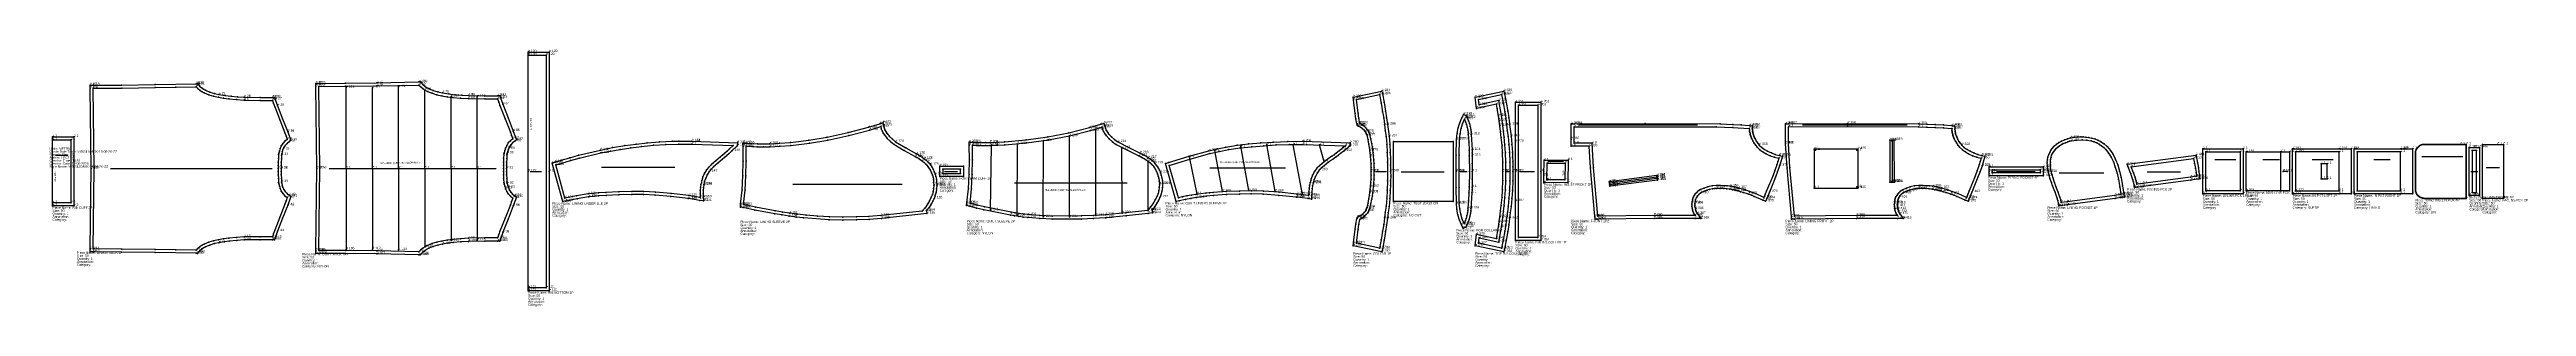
# Model space of a CAD drawing. Extents: x -10 to 8262, y -451 to 406.
import ezdxf

# ---------------------------------------------------------------- set-up
doc = ezdxf.new("R2010")
doc.units = 0

# ---------------------------------------------------------------- blocks, each defined once
blk = doc.blocks.new('RIB_CUFF_2P-S_50')
at = {"layer": '1'}
blk.add_lwpolyline([(1010, -3164.7639), (1080.974, -3164.7639), (1080.976, -3394.9141), (1010.001, -3394.915)], close=True, dxfattribs=at)
at = {"layer": '14'}
blk.add_lwpolyline([(1010, -3174.7639), (1070.974, -3174.7649), (1070.976, -3384.9141), (1010.001, -3384.915)], close=True, dxfattribs=at)
at = {"layer": '2'}
for p in [(1010, -3164.7639), (1010, -3174.7639), (1070.974, -3174.7649), (1080.974, -3164.7639), (1010.001, -3384.915), (1070.976, -3384.9141), (1010.001, -3394.915), (1080.976, -3394.9141)]:
    blk.add_point(p, dxfattribs=at)
at = {"layer": '7'}
blk.add_line((1019.533, -3226.21), (1061.2939, -3226.21), dxfattribs=at)
at = {"layer": '1'}
for s, p in [('# 1', (1010, -3164.7639)), ('# 1', (1080.974, -3164.7639)), ('# 2', (1010.001, -3394.915)), ('# 2', (1080.976, -3394.9141)), ('Annotation: ', (1009.9995, -3434.9141)), ('Size: 50', (1009.9995, -3414.9141)), ('Quantity: 1', (1009.9995, -3424.9141)), ('Category: ', (1009.9995, -3444.9141)), ('Piece Name: RIB CUFF 2P', (1009.9995, -3404.9141))]:
    blk.add_text(s, height=8, dxfattribs=at).set_placement(p)
at = {"layer": '14'}
for s, p in [('# 1', (1010, -3174.7639)), ('# 1', (1070.974, -3174.7649)), ('# 2', (1010.001, -3384.915)), ('# 2', (1070.976, -3384.9141))]:
    blk.add_text(s, height=8, dxfattribs=at).set_placement(p)
at = {"layer": '19'}
blk.add_text('KNIT END', height=6, rotation=-89.9997, dxfattribs=at).set_placement((1015.5291, -3276.5513))
at = {"layer": '2'}
for s, p in [('# 1', (1010, -3164.7639)), ('# 1', (1010, -3174.7639)), ('# 1', (1070.974, -3174.7649)), ('# 1', (1080.974, -3164.7639)), ('# 2', (1010.001, -3384.915)), ('# 2', (1010.001, -3394.915)), ('# 2', (1070.976, -3384.9141)), ('# 2', (1080.976, -3394.9141))]:
    blk.add_text(s, height=8, dxfattribs=at).set_placement(p)
blk = doc.blocks.new('LINING_BACK_1P-S_50')
at = {"layer": '1'}
blk.add_lwpolyline([(2128.3159, 840.259), (2128.3159, 840.2591), (2125.144, 1108.4189), (2125.0239, 1118.538), (2135.144, 1118.537), (2230.6001, 1118.745), (2342.6589, 1119.937), (2479.168, 1123.068), (2483.7371, 1123.173), (2486.8069, 1119.787), (2492.0859, 1114.243), (2497.918, 1109.269), (2504.2419, 1104.936), (2510.9871, 1101.2939), (2525.355, 1095.351), (2540.2261, 1090.8149), (2555.4451, 1087.6219), (2575.7629, 1083.9871), (2596.2571, 1081.476), (2618.0161, 1079.7209), (2639.8301, 1078.634), (2639.8303, 1078.634), (2692.7881, 1077.579), (2734.125, 1077.556), (2741.28, 1077.5909), (2743.623, 1070.83), (2751.1179, 1049.201), (2751.1179, 1049.2009), (2768.1919, 1005.83), (2785.2041, 962.618), (2785.2661, 962.46), (2795.6279, 933.615), (2789.7029, 929.187), (2782.8779, 923.704), (2776.929, 917.26), (2772.5259, 910.692), (2769.1851, 903.514), (2767.031, 895.932), (2765.4309, 889.546), (2765.053, 887.369), (2764.675, 885.193), (2763.908, 872.985), (2763.4141, 860.761), (2763.2629, 850.516), (2763.3931, 840.268), (2763.3931, 840.2679), (2763.3931, 840.014), (2763.3899, 839.876), (2763.262, 829.7), (2763.415, 819.522), (2763.907, 807.3), (2764.675, 795.09), (2765.4299, 790.737), (2767.031, 784.35), (2768.1079, 780.559), (2769.1851, 776.769), (2772.5259, 769.592), (2776.929, 763.023), (2782.877, 756.579), (2789.7029, 751.096), (2795.6279, 746.667), (2785.2529, 717.788), (2785.2041, 717.665), (2768.186, 674.435), (2751.186, 631.255), (2751.1179, 631.082), (2743.623, 609.452), (2741.281, 602.692), (2734.125, 602.727), (2692.885, 602.705), (2639.853, 601.65), (2639.8528, 601.65), (2614.928, 600.375), (2590.0769, 598.17), (2572.7319, 595.834), (2555.5271, 592.642), (2540.2729, 589.479), (2525.3779, 584.941), (2510.989, 578.989), (2504.2419, 575.347), (2497.917, 571.014), (2492.085, 566.039), (2486.8069, 560.496), (2483.7371, 557.11), (2479.168, 557.215), (2342.6589, 560.346), (2230.6411, 561.538), (2135.144, 561.745), (2125.0249, 561.744), (2125.144, 571.864)], close=True, dxfattribs=at)
at = {"layer": '14'}
blk.add_lwpolyline([(2138.3181, 840.141), (2135.1431, 1108.537), (2230.686, 1108.745), (2342.8369, 1109.938), (2411.1169, 1111.505), (2479.397, 1113.071), (2485.3589, 1106.83), (2491.939, 1101.245), (2499.0649, 1096.376), (2506.6599, 1092.276), (2521.825, 1085.974), (2537.5259, 1081.163), (2553.6189, 1077.886), (2571.2261, 1074.5601), (2588.9851, 1072.171), (2614.2219, 1069.932), (2639.5239, 1068.6379), (2692.728, 1067.579), (2734.1741, 1067.556), (2737.9551, 1056.6429), (2741.7371, 1045.73), (2758.8191, 1002.343), (2775.9009, 958.956), (2779.8091, 948.076), (2783.717, 937.197), (2775.8779, 930.87), (2769.0659, 923.45), (2763.7419, 915.497), (2759.7261, 906.811), (2757.3689, 898.515), (2755.6411, 891.619), (2755.1851, 888.993), (2754.729, 886.367), (2753.929, 873.709), (2753.418, 861.037), (2753.261, 850.589), (2753.394, 840.141), (2753.261, 829.693), (2753.418, 819.246), (2753.929, 806.573), (2754.729, 793.916), (2755.1851, 791.29), (2755.6411, 788.663), (2757.3689, 781.768), (2759.7261, 773.472), (2763.7419, 764.785), (2769.0659, 756.833), (2775.8779, 749.413), (2783.7161, 743.086), (2779.8081, 732.207), (2775.9009, 721.327), (2758.8191, 677.94), (2741.7371, 634.552), (2737.9561, 623.639), (2734.175, 612.727), (2692.728, 612.704), (2639.5239, 611.645), (2614.2219, 610.351), (2588.9861, 608.111), (2571.2261, 605.723), (2553.6179, 602.397), (2537.5259, 599.12), (2521.825, 594.309), (2506.6599, 588.006), (2499.0649, 583.907), (2491.939, 579.038), (2485.3589, 573.453), (2479.397, 567.212), (2411.1169, 568.778), (2342.8369, 570.345), (2230.686, 571.538), (2135.1421, 571.746)], close=True, dxfattribs=at)
at = {"layer": '2'}
for p in [(2125.0239, 1118.538), (2135.1431, 1108.537), (2479.397, 1113.071), (2483.7371, 1123.173), (2639.8301, 1078.634), (2639.8303, 1078.634), (2741.28, 1077.5909), (2734.1741, 1067.556), (2751.1179, 1049.201), (2751.1179, 1049.2009), (2783.717, 937.197), (2795.6279, 933.615), (2128.3159, 840.2591), (2128.3159, 840.259), (2138.3181, 840.141), (2763.3931, 840.268), (2763.3931, 840.2679), (2795.6279, 746.667), (2783.7161, 743.086), (2639.8528, 601.65), (2639.853, 601.65), (2734.175, 612.727), (2741.281, 602.692), (2125.0249, 561.744), (2135.1421, 571.746), (2479.397, 567.212), (2483.7371, 557.11)]:
    blk.add_point(p, dxfattribs=at)
at = {"layer": '3'}
for p in [(2125.144, 1108.4189), (2135.144, 1118.537), (2230.6001, 1118.745), (2230.686, 1108.745), (2342.6589, 1119.937), (2342.8369, 1109.938), (2411.1169, 1111.505), (2479.168, 1123.068), (2485.3589, 1106.83), (2486.8069, 1119.787), (2491.939, 1101.245), (2492.0859, 1114.243), (2497.918, 1109.269), (2499.0649, 1096.376), (2504.2419, 1104.936), (2506.6599, 1092.276), (2510.9871, 1101.2939), (2521.825, 1085.974), (2525.355, 1095.351), (2537.5259, 1081.163), (2540.2261, 1090.8149), (2553.6189, 1077.886), (2555.4451, 1087.6219), (2575.7629, 1083.9871), (2596.2571, 1081.476), (2618.0161, 1079.7209), (2692.7881, 1077.579), (2734.125, 1077.556), (2571.2261, 1074.5601), (2588.9851, 1072.171), (2614.2219, 1069.932), (2639.5239, 1068.6379), (2692.728, 1067.579), (2737.9551, 1056.6429), (2741.7371, 1045.73), (2743.623, 1070.83), (2758.8191, 1002.343), (2768.1919, 1005.83), (2763.7419, 915.497), (2769.0659, 923.45), (2772.5259, 910.692), (2775.8779, 930.87), (2775.9009, 958.956), (2776.929, 917.26), (2779.8091, 948.076), (2782.8779, 923.704), (2785.2041, 962.618), (2785.2661, 962.46), (2789.7029, 929.187), (2753.261, 850.589), (2753.261, 829.693), (2753.394, 840.141), (2753.418, 861.037), (2753.929, 873.709), (2754.729, 886.367), (2755.1851, 888.993), (2755.6411, 891.619), (2757.3689, 898.515), (2759.7261, 906.811), (2763.262, 829.7), (2763.2629, 850.516), (2763.3899, 839.876), (2763.3931, 840.014), (2763.4141, 860.761), (2763.908, 872.985), (2764.675, 885.193), (2765.053, 887.369), (2765.4309, 889.546), (2767.031, 895.932), (2769.1851, 903.514), (2753.418, 819.246), (2753.929, 806.573), (2754.729, 793.916), (2755.1851, 791.29), (2755.6411, 788.663), (2757.3689, 781.768), (2759.7261, 773.472), (2763.415, 819.522), (2763.7419, 764.785), (2763.907, 807.3), (2764.675, 795.09), (2765.4299, 790.737), (2767.031, 784.35), (2768.1079, 780.559), (2769.0659, 756.833), (2769.1851, 776.769), (2772.5259, 769.592), (2775.8779, 749.413), (2776.929, 763.023), (2782.877, 756.579), (2789.7029, 751.096), (2758.8191, 677.94), (2768.186, 674.435), (2775.9009, 721.327), (2779.8081, 732.207), (2785.2041, 717.665), (2785.2529, 717.788), (2491.939, 579.038), (2499.0649, 583.907), (2506.6599, 588.006), (2521.825, 594.309), (2525.3779, 584.941), (2537.5259, 599.12), (2540.2729, 589.479), (2553.6179, 602.397), (2555.5271, 592.642), (2571.2261, 605.723), (2572.7319, 595.834), (2588.9861, 608.111), (2590.0769, 598.17), (2614.2219, 610.351), (2614.928, 600.375), (2639.5239, 611.645), (2692.728, 612.704), (2692.885, 602.705), (2734.125, 602.727), (2737.9561, 623.639), (2741.7371, 634.552), (2743.623, 609.452), (2751.1179, 631.082), (2751.186, 631.255), (2125.144, 571.864), (2135.144, 561.745), (2230.6411, 561.538), (2230.686, 571.538), (2342.6589, 560.346), (2342.8369, 570.345), (2411.1169, 568.778), (2479.168, 557.215), (2485.3589, 573.453), (2486.8069, 560.496), (2492.085, 566.039), (2497.917, 571.014), (2504.2419, 575.347), (2510.989, 578.989)]:
    blk.add_point(p, dxfattribs=at)
at = {"layer": '4'}
for p in [(2639.8303, 1078.634, 10), (2751.1179, 1049.2009, 10), (2785.2041, 962.618, 10), (2128.3159, 840.2591, 10), (2763.3899, 839.876, 10), (2785.2041, 717.665, 10), (2639.8528, 601.65, 10), (2751.186, 631.255, 10)]:
    blk.add_point(p, dxfattribs=at)
at = {"layer": '7'}
blk.add_line((2193.1179, 840.141), (2733.064, 840.141), dxfattribs=at)
at = {"layer": '1'}
for s, p in [('# 17', (2125.0239, 1118.538)), ('# 16', (2125.144, 1108.4189)), ('# 18', (2135.144, 1118.537)), ('# 19', (2479.168, 1123.068)), ('# 20', (2483.7371, 1123.173)), ('# 21', (2486.8069, 1119.787)), ('# 22', (2555.4451, 1087.6219)), ('# 23', (2639.8301, 1078.634)), ('# 24', (2639.8303, 1078.634)), ('# 25', (2734.125, 1077.556)), ('# 26', (2741.28, 1077.5909)), ('# 27', (2743.623, 1070.83)), ('# 28', (2751.1179, 1049.2009)), ('# 33', (2769.1851, 903.514)), ('# 29', (2785.2041, 962.618)), ('# 30', (2785.2661, 962.46)), ('# 32', (2789.7029, 929.187)), ('# 31', (2795.6279, 933.615)), ('# 15', (2128.3159, 840.2591)), ('# 15', (2128.3159, 840.259)), ('# 38', (2763.3899, 839.876)), ('# 35', (2763.3931, 840.268)), ('# 36', (2763.3931, 840.2679)), ('# 37', (2763.3931, 840.014)), ('# 34', (2764.675, 885.193)), ('# 39', (2764.675, 795.09)), ('# 40', (2789.7029, 751.096)), ('# 41', (2795.6279, 746.667)), ('# 43', (2785.2041, 717.665)), ('# 42', (2785.2529, 717.788)), ('# 55', (2125.144, 571.864)), ('# 49', (2555.5271, 592.642)), ('# 48', (2639.8528, 601.65)), ('# 48', (2639.853, 601.65)), ('# 47', (2734.125, 602.727)), ('# 46', (2741.281, 602.692)), ('# 45', (2743.623, 609.452)), ('# 44', (2751.186, 631.255)), ('Annotation: ', (2080.7688, 525.2844)), ('Size: 50', (2080.7688, 545.2844)), ('Quantity: 1', (2080.7688, 535.2844)), ('Category: ', (2080.7688, 515.2844)), ('Piece Name: LINING BACK 1P', (2080.7688, 555.2844)), ('# 54', (2125.0249, 561.744)), ('# 53', (2135.144, 561.745)), ('# 52', (2479.168, 557.215)), ('# 51', (2483.7371, 557.11)), ('# 50', (2486.8069, 560.496))]:
    blk.add_text(s, height=8, dxfattribs=at).set_placement(p)
at = {"layer": '14'}
for s, p in [('# 4', (2135.1431, 1108.537)), ('# 5', (2479.397, 1113.071)), ('# 6', (2639.5239, 1068.6379)), ('# 7', (2734.1741, 1067.556)), ('# 8', (2783.717, 937.197)), ('# 3', (2138.3181, 840.141)), ('# 9', (2753.394, 840.141)), ('# 10', (2783.7161, 743.086)), ('# 14', (2135.1421, 571.746)), ('# 12', (2639.5239, 611.645)), ('# 11', (2734.175, 612.727)), ('# 13', (2479.397, 567.212))]:
    blk.add_text(s, height=8, dxfattribs=at).set_placement(p)
at = {"layer": '2'}
for s, p in [('# 17', (2125.0239, 1118.538)), ('# 4', (2135.1431, 1108.537)), ('# 5', (2479.397, 1113.071)), ('# 20', (2483.7371, 1123.173)), ('# 23', (2639.8301, 1078.634)), ('# 24', (2639.8303, 1078.634)), ('# 7', (2734.1741, 1067.556)), ('# 26', (2741.28, 1077.5909)), ('# 28', (2751.1179, 1049.2009)), ('# 8', (2783.717, 937.197)), ('# 31', (2795.6279, 933.615)), ('# 15', (2128.3159, 840.2591)), ('# 15', (2128.3159, 840.259)), ('# 3', (2138.3181, 840.141)), ('# 35', (2763.3931, 840.268)), ('# 36', (2763.3931, 840.2679)), ('# 10', (2783.7161, 743.086)), ('# 41', (2795.6279, 746.667)), ('# 14', (2135.1421, 571.746)), ('# 48', (2639.8528, 601.65)), ('# 48', (2639.853, 601.65)), ('# 11', (2734.175, 612.727)), ('# 46', (2741.281, 602.692)), ('# 54', (2125.0249, 561.744)), ('# 13', (2479.397, 567.212)), ('# 51', (2483.7371, 557.11))]:
    blk.add_text(s, height=8, dxfattribs=at).set_placement(p)
at = {"layer": '3'}
for s, p in [('# 16', (2125.144, 1108.4189)), ('# 18', (2135.144, 1118.537)), ('# 19', (2479.168, 1123.068)), ('# 21', (2486.8069, 1119.787)), ('# 22', (2555.4451, 1087.6219)), ('# 6', (2639.5239, 1068.6379)), ('# 25', (2734.125, 1077.556)), ('# 27', (2743.623, 1070.83)), ('# 33', (2769.1851, 903.514)), ('# 29', (2785.2041, 962.618)), ('# 30', (2785.2661, 962.46)), ('# 32', (2789.7029, 929.187)), ('# 9', (2753.394, 840.141)), ('# 38', (2763.3899, 839.876)), ('# 37', (2763.3931, 840.014)), ('# 34', (2764.675, 885.193)), ('# 39', (2764.675, 795.09)), ('# 40', (2789.7029, 751.096)), ('# 43', (2785.2041, 717.665)), ('# 42', (2785.2529, 717.788)), ('# 55', (2125.144, 571.864)), ('# 49', (2555.5271, 592.642)), ('# 12', (2639.5239, 611.645)), ('# 47', (2734.125, 602.727)), ('# 45', (2743.623, 609.452)), ('# 44', (2751.186, 631.255)), ('# 53', (2135.144, 561.745)), ('# 52', (2479.168, 557.215)), ('# 50', (2486.8069, 560.496))]:
    blk.add_text(s, height=8, dxfattribs=at).set_placement(p)
at = {"layer": '4'}
for s, p in [('# 24', (2639.8303, 1078.634)), ('# 28', (2751.1179, 1049.2009)), ('# 29', (2785.2041, 962.618)), ('# 15', (2128.3159, 840.2591)), ('# 38', (2763.3899, 839.876)), ('# 43', (2785.2041, 717.665)), ('# 48', (2639.8528, 601.65)), ('# 44', (2751.186, 631.255))]:
    blk.add_text(s, height=8, dxfattribs=at).set_placement(p)
blk = doc.blocks.new('QUILT.BACK_1P2-S_50')
at = {"layer": '1'}
blk.add_lwpolyline([(2212.7661, 857.065), (2212.7661, 857.0651), (2209.498, 1130.587), (2209.376, 1140.902), (2219.791, 1140.908), (2308.634, 1141.163), (2412.886, 1142.334), (2553.543, 1145.53), (2558.249, 1145.637), (2561.4109, 1142.183), (2566.8491, 1136.528), (2572.856, 1131.454), (2579.3701, 1127.035), (2586.3169, 1123.3199), (2601.116, 1117.2581), (2616.4331, 1112.631), (2632.1089, 1109.374), (2653.0359, 1105.667), (2674.145, 1103.106), (2696.5559, 1101.3149), (2719.0249, 1100.2061), (2719.0251, 1100.2061), (2773.571, 1099.13), (2816.1489, 1099.1071), (2823.426, 1099.1429), (2825.8911, 1092.3621), (2833.6509, 1071.011), (2833.6931, 1070.906), (2851.24, 1026.354), (2868.7729, 981.841), (2868.8301, 981.696), (2879.4971, 952.287), (2873.394, 947.771), (2866.364, 942.178), (2860.2371, 935.605), (2855.7019, 928.906), (2852.261, 921.585), (2851.1521, 917.719), (2850.042, 913.851), (2849.218, 910.595), (2848.3931, 907.337), (2848.0039, 905.117), (2847.615, 902.896), (2846.825, 890.445), (2846.3169, 877.976), (2846.1599, 867.597), (2846.292, 857.215), (2846.2949, 857.074), (2846.2949, 856.944), (2846.2949, 856.814), (2846.1599, 846.365), (2846.3169, 835.913), (2846.825, 823.446), (2847.615, 810.992), (2848.3931, 806.552), (2850.042, 800.038), (2851.1509, 796.171), (2852.261, 792.304), (2855.7009, 784.984), (2860.2361, 778.283), (2866.3621, 771.711), (2873.394, 766.118), (2879.4971, 761.601), (2868.811, 732.143), (2868.761, 732.018), (2851.231, 687.923), (2833.7219, 643.88), (2833.6521, 643.704), (2825.9319, 621.641), (2823.519, 614.746), (2816.1489, 614.781), (2773.6709, 614.759), (2719.0491, 613.683), (2719.0488, 613.683), (2693.376, 612.383), (2667.7791, 610.134), (2649.9131, 607.751), (2632.1931, 604.495), (2616.481, 601.269), (2601.1399, 596.64), (2586.3191, 590.569), (2579.3701, 586.854), (2572.855, 582.434), (2566.8469, 577.359), (2561.4109, 571.706), (2558.249, 568.252), (2553.543, 568.359), (2412.9839, 571.553), (2308.677, 572.726), (2219.791, 572.981), (2209.375, 572.987), (2209.498, 583.301)], close=True, dxfattribs=at)
at = {"layer": '14'}
blk.add_lwpolyline([(2223.0681, 856.944), (2219.7971, 1130.708), (2308.731, 1130.963), (2413.1211, 1132.137), (2553.7791, 1135.332), (2559.9189, 1128.967), (2566.697, 1123.27), (2574.0371, 1118.303), (2581.8601, 1114.1219), (2597.48, 1107.694), (2613.6521, 1102.786), (2630.2271, 1099.444), (2648.363, 1096.051), (2666.655, 1093.615), (2692.6479, 1091.33), (2718.71, 1090.011), (2773.51, 1088.9301), (2816.199, 1088.907), (2820.103, 1078.168), (2824.0061, 1067.4301), (2841.592, 1022.782), (2859.178, 978.135), (2863.2029, 967.038), (2867.228, 955.941), (2859.155, 949.487), (2852.1379, 941.919), (2846.6541, 933.807), (2842.5181, 924.947), (2840.0901, 916.485), (2838.3101, 909.452), (2837.8411, 906.773), (2837.3711, 904.094), (2836.5471, 891.183), (2836.02, 878.258), (2835.8589, 867.601), (2835.9961, 856.944), (2835.8589, 846.287), (2836.02, 835.631), (2836.5459, 822.705), (2837.3711, 809.794), (2837.8401, 807.116), (2838.3101, 804.437), (2840.0901, 797.403), (2842.5181, 788.942), (2846.6541, 780.081), (2852.1379, 771.97), (2859.1541, 764.401), (2867.228, 757.948), (2863.2029, 746.851), (2859.178, 735.754), (2841.584, 691.499), (2823.989, 647.244), (2820.095, 636.112), (2816.2, 624.981), (2773.51, 624.958), (2718.71, 623.878), (2692.6489, 622.558), (2666.655, 620.274), (2648.363, 617.837), (2630.2271, 614.445), (2613.6521, 611.103), (2597.479, 606.195), (2581.8601, 599.767), (2574.0371, 595.585), (2566.696, 590.619), (2559.9189, 584.922), (2553.7791, 578.556), (2413.1211, 581.752), (2308.731, 582.926), (2219.7971, 583.181)], close=True, dxfattribs=at)
at = {"layer": '2'}
for p in [(2209.376, 1140.902), (2219.7971, 1130.708), (2310.5439, 1126.824), (2398.093, 1126.149), (2485.644, 1128.7679), (2553.7791, 1135.332), (2558.249, 1145.637), (2573.1931, 1118.0861), (2660.7629, 1097.562), (2719.0249, 1100.2061), (2719.0251, 1100.2061), (2748.313, 1095.958), (2816.199, 1088.907), (2823.426, 1099.1429), (2833.6509, 1071.011), (2833.6931, 1070.906), (2867.228, 955.941), (2879.4971, 952.287), (2212.7661, 857.0651), (2212.7661, 857.065), (2223.0681, 856.944), (2310.6189, 856.946), (2310.6189, 856.942), (2398.1689, 856.949), (2398.1689, 856.94), (2485.718, 856.951), (2485.719, 856.938), (2573.2681, 856.953), (2573.269, 856.935), (2660.8181, 856.955), (2660.8181, 856.934), (2748.3569, 856.957), (2748.3569, 856.931), (2867.228, 757.948), (2879.4971, 761.601), (2219.7971, 583.181), (2310.5439, 587.065), (2398.093, 587.74), (2485.6431, 585.121), (2573.1931, 595.802), (2660.7629, 616.327), (2719.0488, 613.683), (2719.0491, 613.683), (2748.312, 617.93), (2816.2, 624.981), (2823.519, 614.746), (2209.375, 572.987), (2553.7791, 578.556), (2558.249, 568.252)]:
    blk.add_point(p, dxfattribs=at)
at = {"layer": '3'}
for p in [(2209.498, 1130.587), (2219.791, 1140.908), (2308.634, 1141.163), (2308.731, 1130.963), (2412.886, 1142.334), (2413.1211, 1132.137), (2553.543, 1145.53), (2559.9189, 1128.967), (2561.4109, 1142.183), (2566.697, 1123.27), (2566.8491, 1136.528), (2572.856, 1131.454), (2574.0371, 1118.303), (2579.3701, 1127.035), (2581.8601, 1114.1219), (2586.3169, 1123.3199), (2597.48, 1107.694), (2601.116, 1117.2581), (2613.6521, 1102.786), (2616.4331, 1112.631), (2630.2271, 1099.444), (2632.1089, 1109.374), (2648.363, 1096.051), (2653.0359, 1105.667), (2666.655, 1093.615), (2674.145, 1103.106), (2692.6479, 1091.33), (2696.5559, 1101.3149), (2718.71, 1090.011), (2773.51, 1088.9301), (2773.571, 1099.13), (2816.1489, 1099.1071), (2820.103, 1078.168), (2825.8911, 1092.3621), (2824.0061, 1067.4301), (2841.592, 1022.782), (2851.24, 1026.354), (2840.0901, 916.485), (2842.5181, 924.947), (2846.6541, 933.807), (2849.218, 910.595), (2850.042, 913.851), (2851.1521, 917.719), (2852.1379, 941.919), (2852.261, 921.585), (2855.7019, 928.906), (2859.155, 949.487), (2859.178, 978.135), (2860.2371, 935.605), (2863.2029, 967.038), (2866.364, 942.178), (2868.7729, 981.841), (2868.8301, 981.696), (2873.394, 947.771), (2835.8589, 867.601), (2835.8589, 846.287), (2835.9961, 856.944), (2836.02, 878.258), (2836.02, 835.631), (2836.5471, 891.183), (2837.3711, 904.094), (2837.8411, 906.773), (2838.3101, 909.452), (2846.1599, 867.597), (2846.1599, 846.365), (2846.292, 857.215), (2846.2949, 857.074), (2846.2949, 856.944), (2846.2949, 856.814), (2846.3169, 877.976), (2846.3169, 835.913), (2846.825, 890.445), (2847.615, 902.896), (2848.0039, 905.117), (2848.3931, 907.337), (2836.5459, 822.705), (2837.3711, 809.794), (2837.8401, 807.116), (2838.3101, 804.437), (2840.0901, 797.403), (2842.5181, 788.942), (2846.6541, 780.081), (2846.825, 823.446), (2847.615, 810.992), (2848.3931, 806.552), (2850.042, 800.038), (2851.1509, 796.171), (2852.1379, 771.97), (2852.261, 792.304), (2855.7009, 784.984), (2859.1541, 764.401), (2860.2361, 778.283), (2863.2029, 746.851), (2866.3621, 771.711), (2873.394, 766.118), (2841.584, 691.499), (2851.231, 687.923), (2859.178, 735.754), (2868.761, 732.018), (2868.811, 732.143), (2209.498, 583.301), (2308.731, 582.926), (2413.1211, 581.752), (2559.9189, 584.922), (2566.696, 590.619), (2572.855, 582.434), (2574.0371, 595.585), (2579.3701, 586.854), (2581.8601, 599.767), (2586.3191, 590.569), (2597.479, 606.195), (2601.1399, 596.64), (2613.6521, 611.103), (2616.481, 601.269), (2630.2271, 614.445), (2632.1931, 604.495), (2648.363, 617.837), (2649.9131, 607.751), (2666.655, 620.274), (2667.7791, 610.134), (2692.6489, 622.558), (2693.376, 612.383), (2718.71, 623.878), (2773.51, 624.958), (2773.6709, 614.759), (2816.1489, 614.781), (2820.095, 636.112), (2823.989, 647.244), (2825.9319, 621.641), (2833.6521, 643.704), (2833.7219, 643.88), (2219.791, 572.981), (2308.677, 572.726), (2412.9839, 571.553), (2553.543, 568.359), (2561.4109, 571.706), (2566.8469, 577.359)]:
    blk.add_point(p, dxfattribs=at)
at = {"layer": '4'}
for p in [(2719.0251, 1100.2061, 10), (2833.6931, 1070.906, 10), (2868.7729, 981.841, 10), (2212.7661, 857.0651, 10), (2846.292, 857.215, 10), (2868.761, 732.018, 10), (2719.0488, 613.683, 10), (2833.7219, 643.88, 10)]:
    blk.add_point(p, dxfattribs=at)
at = {"layer": '7'}
blk.add_line((2253.9319, 856.944), (2811.739, 856.944), dxfattribs=at)
at = {"layer": '8'}
for points in [[(2310.6189, 856.942), (2310.5439, 1126.824)], [(2398.1689, 856.94), (2398.093, 1126.149)], [(2485.719, 856.938), (2485.644, 1128.7679)], [(2573.269, 856.935), (2573.1931, 1118.0861)], [(2660.8181, 856.934), (2660.7629, 1097.562)], [(2748.3569, 856.931), (2748.313, 1095.958)], [(2310.6189, 856.946), (2310.5439, 587.065)], [(2398.1689, 856.949), (2398.093, 587.74)], [(2485.718, 856.951), (2485.6431, 585.121)], [(2573.2681, 856.953), (2573.1931, 595.802)], [(2660.8181, 856.955), (2660.7629, 616.327)], [(2748.3569, 856.957), (2748.312, 617.93)]]:
    blk.add_lwpolyline(points, dxfattribs=at)
at = {"layer": '1'}
for s, p in [('# 72', (2209.376, 1140.902)), ('# 71', (2209.498, 1130.587)), ('# 73', (2219.791, 1140.908)), ('# 74', (2412.886, 1142.334)), ('# 75', (2553.543, 1145.53)), ('# 76', (2558.249, 1145.637)), ('# 77', (2561.4109, 1142.183)), ('# 78', (2632.1089, 1109.374)), ('# 79', (2719.0249, 1100.2061)), ('# 80', (2719.0251, 1100.2061)), ('# 81', (2816.1489, 1099.1071)), ('# 82', (2823.426, 1099.1429)), ('# 83', (2825.8911, 1092.3621)), ('# 84', (2833.6931, 1070.906)), ('# 90', (2848.3931, 907.337)), ('# 89', (2852.261, 921.585)), ('# 85', (2868.7729, 981.841)), ('# 86', (2868.8301, 981.696)), ('# 88', (2873.394, 947.771)), ('# 87', (2879.4971, 952.287)), ('# 70', (2212.7661, 857.0651)), ('# 70', (2212.7661, 857.065)), ('# 91', (2846.292, 857.215)), ('# 92', (2848.3931, 806.552)), ('# 93', (2852.261, 792.304)), ('# 94', (2873.394, 766.118)), ('# 95', (2879.4971, 761.601)), ('# 97', (2868.761, 732.018)), ('# 96', (2868.811, 732.143)), ('# 109', (2209.375, 572.987)), ('# 110', (2209.498, 583.301)), ('# 108', (2219.791, 572.981)), ('# 107', (2412.9839, 571.553)), ('# 104', (2561.4109, 571.706)), ('# 103', (2632.1931, 604.495)), ('# 102', (2719.0488, 613.683)), ('# 102', (2719.0491, 613.683)), ('# 101', (2816.1489, 614.781)), ('# 100', (2823.519, 614.746)), ('# 99', (2825.9319, 621.641)), ('# 98', (2833.7219, 643.88)), ('Annotation: ', (2163.7932, 536.5977)), ('Size: 50', (2163.7932, 556.5977)), ('Quantity: 1', (2163.7932, 546.5977)), ('Category: NYLON', (2163.7932, 526.5977)), ('Piece Name: QUILT.BACK 1P2', (2163.7932, 566.5977)), ('# 106', (2553.543, 568.359)), ('# 105', (2558.249, 568.252))]:
    blk.add_text(s, height=8, dxfattribs=at).set_placement(p)
at = {"layer": '14'}
for s, p in [('# 57', (2219.7971, 1130.708)), ('# 58', (2413.1211, 1132.137)), ('# 59', (2553.7791, 1135.332)), ('# 60', (2718.71, 1090.011)), ('# 61', (2816.199, 1088.907)), ('# 63', (2842.5181, 924.947)), ('# 62', (2867.228, 955.941)), ('# 56', (2223.0681, 856.944)), ('# 63', (2842.5181, 788.942)), ('# 64', (2867.228, 757.948)), ('# 69', (2219.7971, 583.181)), ('# 68', (2413.1211, 581.752)), ('# 67', (2553.7791, 578.556)), ('# 66', (2718.71, 623.878)), ('# 65', (2816.2, 624.981))]:
    blk.add_text(s, height=8, dxfattribs=at).set_placement(p)
at = {"layer": '19'}
blk.add_text('INCLUDED QUILTING ALLOWANCE', height=6, rotation=0.9819, dxfattribs=at).set_placement((2421.4993, 871.5068))
at = {"layer": '2'}
for s, p in [('# 72', (2209.376, 1140.902)), ('# 57', (2219.7971, 1130.708)), ('# 111', (2310.5439, 1126.824)), ('# 111', (2398.093, 1126.149)), ('# 114', (2485.644, 1128.7679)), ('# 59', (2553.7791, 1135.332)), ('# 76', (2558.249, 1145.637)), ('# 60', (2573.1931, 1118.0861)), ('# 117', (2660.7629, 1097.562)), ('# 79', (2719.0249, 1100.2061)), ('# 80', (2719.0251, 1100.2061)), ('# 119', (2748.313, 1095.958)), ('# 61', (2816.199, 1088.907)), ('# 82', (2823.426, 1099.1429)), ('# 84', (2833.6931, 1070.906)), ('# 62', (2867.228, 955.941)), ('# 87', (2879.4971, 952.287)), ('# 70', (2212.7661, 857.0651)), ('# 70', (2212.7661, 857.065)), ('# 56', (2223.0681, 856.944)), ('# 1', (2310.6189, 856.946)), ('# 1', (2310.6189, 856.942)), ('# 1', (2398.1689, 856.949)), ('# 1', (2398.1689, 856.94)), ('# 1', (2485.718, 856.951)), ('# 1', (2485.719, 856.938)), ('# 1', (2573.2681, 856.953)), ('# 1', (2573.269, 856.935)), ('# 1', (2660.8181, 856.955)), ('# 1', (2660.8181, 856.934)), ('# 1', (2748.3569, 856.957)), ('# 1', (2748.3569, 856.931)), ('# 64', (2867.228, 757.948)), ('# 95', (2879.4971, 761.601)), ('# 109', (2209.375, 572.987)), ('# 69', (2219.7971, 583.181)), ('# 106', (2310.5439, 587.065)), ('# 112', (2398.093, 587.74)), ('# 113', (2485.6431, 585.121)), ('# 67', (2553.7791, 578.556)), ('# 115', (2573.1931, 595.802)), ('# 116', (2660.7629, 616.327)), ('# 102', (2719.0488, 613.683)), ('# 102', (2719.0491, 613.683)), ('# 118', (2748.312, 617.93)), ('# 65', (2816.2, 624.981)), ('# 100', (2823.519, 614.746)), ('# 105', (2558.249, 568.252))]:
    blk.add_text(s, height=8, dxfattribs=at).set_placement(p)
at = {"layer": '3'}
for s, p in [('# 71', (2209.498, 1130.587)), ('# 73', (2219.791, 1140.908)), ('# 74', (2412.886, 1142.334)), ('# 58', (2413.1211, 1132.137)), ('# 75', (2553.543, 1145.53)), ('# 77', (2561.4109, 1142.183)), ('# 78', (2632.1089, 1109.374)), ('# 60', (2718.71, 1090.011)), ('# 81', (2816.1489, 1099.1071)), ('# 83', (2825.8911, 1092.3621)), ('# 63', (2842.5181, 924.947)), ('# 90', (2848.3931, 907.337)), ('# 89', (2852.261, 921.585)), ('# 85', (2868.7729, 981.841)), ('# 86', (2868.8301, 981.696)), ('# 88', (2873.394, 947.771)), ('# 91', (2846.292, 857.215)), ('# 63', (2842.5181, 788.942)), ('# 92', (2848.3931, 806.552)), ('# 93', (2852.261, 792.304)), ('# 94', (2873.394, 766.118)), ('# 97', (2868.761, 732.018)), ('# 96', (2868.811, 732.143)), ('# 110', (2209.498, 583.301)), ('# 108', (2219.791, 572.981)), ('# 107', (2412.9839, 571.553)), ('# 68', (2413.1211, 581.752)), ('# 104', (2561.4109, 571.706)), ('# 103', (2632.1931, 604.495)), ('# 66', (2718.71, 623.878)), ('# 101', (2816.1489, 614.781)), ('# 99', (2825.9319, 621.641)), ('# 98', (2833.7219, 643.88)), ('# 106', (2553.543, 568.359))]:
    blk.add_text(s, height=8, dxfattribs=at).set_placement(p)
at = {"layer": '4'}
for s, p in [('# 80', (2719.0251, 1100.2061)), ('# 84', (2833.6931, 1070.906)), ('# 85', (2868.7729, 981.841)), ('# 70', (2212.7661, 857.0651)), ('# 91', (2846.292, 857.215)), ('# 97', (2868.761, 732.018)), ('# 102', (2719.0488, 613.683)), ('# 98', (2833.7219, 643.88))]:
    blk.add_text(s, height=8, dxfattribs=at).set_placement(p)
at = {"layer": '8'}
for s, p in [('# 111', (2310.5439, 1126.824)), ('# 111', (2398.093, 1126.149)), ('# 114', (2485.644, 1128.7679)), ('# 60', (2573.1931, 1118.0861)), ('# 117', (2660.7629, 1097.562)), ('# 119', (2748.313, 1095.958)), ('# 1', (2310.6189, 856.946)), ('# 1', (2310.6189, 856.942)), ('# 1', (2398.1689, 856.949)), ('# 1', (2398.1689, 856.94)), ('# 1', (2485.718, 856.951)), ('# 1', (2485.719, 856.938)), ('# 1', (2573.2681, 856.953)), ('# 1', (2573.269, 856.935)), ('# 1', (2660.8181, 856.955)), ('# 1', (2660.8181, 856.934)), ('# 1', (2748.3569, 856.957)), ('# 1', (2748.3569, 856.931)), ('# 106', (2310.5439, 587.065)), ('# 112', (2398.093, 587.74)), ('# 113', (2485.6431, 585.121)), ('# 115', (2573.1931, 595.802)), ('# 116', (2660.7629, 616.327)), ('# 118', (2748.312, 617.93))]:
    blk.add_text(s, height=8, dxfattribs=at).set_placement(p)
blk = doc.blocks.new('RIB_BOTTOM_1P-S_50')
at = {"layer": '1'}
blk.add_lwpolyline([(1010, -10342.0674), (1010, -9953.8906), (1010, -9943.8916), (1080.45, -9943.8916), (1080.45, -10342.0684), (1080.45, -10740.2441), (1010, -10740.2461), (1010, -10730.2441)], close=True, dxfattribs=at)
at = {"layer": '14'}
blk.add_lwpolyline([(1010, -10342.0684), (1010, -9953.8916), (1070.449, -9953.8916), (1070.449, -10730.2461), (1010, -10730.2461)], close=True, dxfattribs=at)
at = {"layer": '2'}
for p in [(1010, -9943.8916), (1010, -9953.8916), (1070.449, -9953.8916), (1080.45, -9943.8916), (1010, -10342.0674), (1010, -10342.0684), (1010, -10730.2461), (1010, -10740.2461), (1070.449, -10730.2461), (1080.45, -10740.2441)]:
    blk.add_point(p, dxfattribs=at)
at = {"layer": '3'}
for p in [(1010, -9953.8906), (1080.45, -10342.0684), (1010, -10730.2441)]:
    blk.add_point(p, dxfattribs=at)
at = {"layer": '4'}
blk.add_point((1080.45, -10342.0684, 10), dxfattribs=at)
at = {"layer": '7'}
blk.add_line((1016.405, -10342.0684), (1055.099, -10342.0684), dxfattribs=at)
at = {"layer": '1'}
for s, p in [('# 120', (1010, -9943.8916)), ('# 123', (1010, -9953.8906)), ('# 120', (1080.45, -9943.8916)), ('# 122', (1010, -10342.0674)), ('# 1', (1080.45, -10342.0684)), ('# 121', (1010, -10730.2441)), ('# 121', (1010, -10740.2461)), ('Size: 50', (1009.9996, -10760.2432)), ('Piece Name: RIB BOTTOM 1P', (1009.9996, -10750.2432)), ('# 121', (1080.45, -10740.2441)), ('Annotation: ', (1009.9996, -10780.2432)), ('Quantity: 1', (1009.9996, -10770.2432)), ('Category: ', (1009.9996, -10790.2432))]:
    blk.add_text(s, height=8, dxfattribs=at).set_placement(p)
at = {"layer": '14'}
for s, p in [('# 120', (1010, -9953.8916)), ('# 120', (1070.449, -9953.8916)), ('# 1', (1010, -10342.0684)), ('# 121', (1010, -10730.2461)), ('# 121', (1070.449, -10730.2461))]:
    blk.add_text(s, height=8, dxfattribs=at).set_placement(p)
at = {"layer": '19'}
blk.add_text('END KNIT', height=6, rotation=-90, dxfattribs=at).set_placement((1015.6867, -10164.833))
at = {"layer": '2'}
for s, p in [('# 120', (1010, -9943.8916)), ('# 120', (1010, -9953.8916)), ('# 120', (1070.449, -9953.8916)), ('# 120', (1080.45, -9943.8916)), ('# 122', (1010, -10342.0674)), ('# 1', (1010, -10342.0684)), ('# 121', (1010, -10730.2461)), ('# 121', (1010, -10740.2461)), ('# 121', (1070.449, -10730.2461)), ('# 121', (1080.45, -10740.2441))]:
    blk.add_text(s, height=8, dxfattribs=at).set_placement(p)
at = {"layer": '3'}
for s, p in [('# 123', (1010, -9953.8906)), ('# 1', (1080.45, -10342.0684)), ('# 121', (1010, -10730.2441))]:
    blk.add_text(s, height=8, dxfattribs=at).set_placement(p)
at = {"layer": '4'}
blk.add_text('# 1', height=8, dxfattribs=at).set_placement((1080.45, -10342.0684))
blk = doc.blocks.new('LINING_UNDER_SLE_2P-S_50')
at = {"layer": '1'}
blk.add_lwpolyline([(1832.3929, 990.568), (1820.397, 992.421), (1783.045, 998.192), (1781.964, 998.359), (1723.926, 1005.304), (1671.771, 1010.166), (1632.441, 1012.025), (1593.0699, 1012.477), (1550.094, 1011.494), (1507.174, 1009.1), (1482.474, 1007.378), (1449.589, 1004.208), (1448.793, 1004.126), (1410.405, 997.846), (1372.0129, 990.166), (1362.807, 988.24), (1327.473, 1117.1851), (1336.672, 1120.071), (1356.839, 1126.3979), (1385.933, 1134.896), (1415.2, 1142.785), (1488.207, 1160.349), (1488.3101, 1160.37), (1529.287, 1168.358), (1570.486, 1175.1429), (1607.465, 1180.255), (1644.575, 1184.3879), (1685.5389, 1187.6121), (1727.837, 1189.593), (1749.855, 1190.13), (1793.6169, 1190.2159), (1793.746, 1190.2111), (1945.703, 1184.906), (1945.354, 1174.912), (1926.923, 1157.321), (1918.4399, 1149.229), (1909.7321, 1141.366), (1902.465, 1135.202), (1894.986, 1129.2841), (1880.072, 1117.177), (1865.728, 1104.387), (1858.21, 1096.797), (1851.291, 1088.6479), (1845.099, 1078.049), (1840.0031, 1066.8781), (1836.472, 1056.424), (1833.969, 1045.678), (1833.666, 1043.99), (1832.472, 1035.309), (1831.8199, 1026.572), (1831.5861, 1014.633), (1831.916, 1002.697)], close=True, dxfattribs=at)
at = {"layer": '14'}
blk.add_lwpolyline([(1821.924, 1002.304), (1783.353, 1008.263), (1724.988, 1015.248), (1672.4821, 1020.142), (1632.767, 1022.021), (1593.01, 1022.477), (1549.745, 1021.489), (1506.535, 1019.08), (1481.635, 1017.343), (1447.52, 1014.048), (1408.6169, 1007.685), (1369.965, 999.955), (1339.666, 1110.5291), (1349.725, 1113.6851), (1359.7841, 1116.8409), (1388.637, 1125.2679), (1417.661, 1133.092), (1490.321, 1150.575), (1522.261, 1156.931), (1554.3459, 1162.509), (1589.7371, 1167.821), (1625.239, 1172.349), (1665.83, 1176.194), (1706.5229, 1178.7469), (1749.948, 1180.131), (1793.397, 1180.219), (1931.382, 1175.4), (1920.0179, 1164.5551), (1911.6899, 1156.606), (1903.146, 1148.891), (1896.0601, 1142.882), (1888.7729, 1137.12), (1873.525, 1124.739), (1858.869, 1111.665), (1850.6639, 1103.3719), (1843.132, 1094.464), (1836.304, 1082.829), (1830.701, 1070.558), (1826.5909, 1058.3101), (1823.8101, 1045.6949), (1822.5291, 1036.391), (1821.83, 1027.026), (1821.585, 1014.664)], close=True, dxfattribs=at)
at = {"layer": '2'}
for p in [(1488.207, 1160.349), (1793.397, 1180.219), (1931.382, 1175.4), (1945.354, 1174.912), (1945.703, 1184.906), (1327.473, 1117.1851), (1339.666, 1110.5291), (1490.321, 1150.575), (1369.965, 999.955), (1448.793, 1004.126), (1781.964, 998.359), (1821.924, 1002.304), (1362.807, 988.24), (1832.3929, 990.568)]:
    blk.add_point(p, dxfattribs=at)
at = {"layer": '3'}
for p in [(1488.3101, 1160.37), (1529.287, 1168.358), (1554.3459, 1162.509), (1570.486, 1175.1429), (1589.7371, 1167.821), (1607.465, 1180.255), (1625.239, 1172.349), (1644.575, 1184.3879), (1665.83, 1176.194), (1685.5389, 1187.6121), (1706.5229, 1178.7469), (1727.837, 1189.593), (1749.855, 1190.13), (1749.948, 1180.131), (1793.6169, 1190.2159), (1793.746, 1190.2111), (1920.0179, 1164.5551), (1336.672, 1120.071), (1349.725, 1113.6851), (1356.839, 1126.3979), (1359.7841, 1116.8409), (1385.933, 1134.896), (1388.637, 1125.2679), (1415.2, 1142.785), (1417.661, 1133.092), (1522.261, 1156.931), (1836.304, 1082.829), (1843.132, 1094.464), (1845.099, 1078.049), (1850.6639, 1103.3719), (1851.291, 1088.6479), (1858.21, 1096.797), (1858.869, 1111.665), (1865.728, 1104.387), (1873.525, 1124.739), (1880.072, 1117.177), (1888.7729, 1137.12), (1894.986, 1129.2841), (1896.0601, 1142.882), (1902.465, 1135.202), (1903.146, 1148.891), (1909.7321, 1141.366), (1911.6899, 1156.606), (1918.4399, 1149.229), (1926.923, 1157.321), (1408.6169, 1007.685), (1410.405, 997.846), (1447.52, 1014.048), (1449.589, 1004.208), (1481.635, 1017.343), (1482.474, 1007.378), (1506.535, 1019.08), (1507.174, 1009.1), (1549.745, 1021.489), (1550.094, 1011.494), (1593.01, 1022.477), (1593.0699, 1012.477), (1632.441, 1012.025), (1632.767, 1022.021), (1671.771, 1010.166), (1672.4821, 1020.142), (1723.926, 1005.304), (1724.988, 1015.248), (1783.045, 998.192), (1783.353, 1008.263), (1821.585, 1014.664), (1821.83, 1027.026), (1822.5291, 1036.391), (1823.8101, 1045.6949), (1826.5909, 1058.3101), (1830.701, 1070.558), (1831.5861, 1014.633), (1831.8199, 1026.572), (1831.916, 1002.697), (1832.472, 1035.309), (1833.666, 1043.99), (1833.969, 1045.678), (1836.472, 1056.424), (1840.0031, 1066.8781), (1372.0129, 990.166), (1820.397, 992.421)]:
    blk.add_point(p, dxfattribs=at)
at = {"layer": '4'}
for p in [(1488.3101, 1160.37, 10), (1793.746, 1190.2111, 10), (1449.589, 1004.208, 10), (1783.045, 998.192, 10), (1833.969, 1045.678, 10)]:
    blk.add_point(p, dxfattribs=at)
at = {"layer": '7'}
blk.add_line((1491.583, 1102.7321), (1737.111, 1102.7321), dxfattribs=at)
at = {"layer": '1'}
for s, p in [('# 141', (1488.207, 1160.349)), ('# 142', (1488.3101, 1160.37)), ('# 143', (1793.6169, 1190.2159)), ('# 144', (1793.746, 1190.2111)), ('# 146', (1926.923, 1157.321)), ('# 145', (1945.354, 1174.912)), ('# 145', (1945.703, 1184.906)), ('# 139', (1327.473, 1117.1851)), ('# 140', (1336.672, 1120.071)), ('# 147', (1851.291, 1088.6479)), ('# 138', (1362.807, 988.24)), ('# 137', (1372.0129, 990.166)), ('# 136', (1448.793, 1004.126)), ('# 135', (1449.589, 1004.208)), ('# 134', (1781.964, 998.359)), ('# 133', (1783.045, 998.192)), ('# 132', (1820.397, 992.421)), ('# 150', (1831.916, 1002.697)), ('# 131', (1832.3929, 990.568)), ('# 149', (1833.666, 1043.99)), ('# 148', (1833.969, 1045.678)), ('Annotation: ', (1327.4733, 948.2405)), ('Size: 50', (1327.4733, 968.2405)), ('Quantity: 1', (1327.4733, 958.2405)), ('Category: ', (1327.4733, 938.2405)), ('Piece Name: LINING UNDER SLE 2P', (1327.4733, 978.2405))]:
    blk.add_text(s, height=8, dxfattribs=at).set_placement(p)
at = {"layer": '14'}
for s, p in [('# 129', (1490.321, 1150.575)), ('# 1', (1793.397, 1180.219)), ('# 1', (1920.0179, 1164.5551)), ('# 1', (1931.382, 1175.4)), ('# 128', (1339.666, 1110.5291)), ('# 127', (1369.965, 999.955)), ('# 126', (1447.52, 1014.048)), ('# 125', (1783.353, 1008.263)), ('# 124', (1821.924, 1002.304)), ('# 130', (1823.8101, 1045.6949))]:
    blk.add_text(s, height=8, dxfattribs=at).set_placement(p)
at = {"layer": '2'}
for s, p in [('# 141', (1488.207, 1160.349)), ('# 129', (1490.321, 1150.575)), ('# 1', (1793.397, 1180.219)), ('# 1', (1931.382, 1175.4)), ('# 145', (1945.354, 1174.912)), ('# 145', (1945.703, 1184.906)), ('# 139', (1327.473, 1117.1851)), ('# 128', (1339.666, 1110.5291)), ('# 138', (1362.807, 988.24)), ('# 127', (1369.965, 999.955)), ('# 136', (1448.793, 1004.126)), ('# 134', (1781.964, 998.359)), ('# 124', (1821.924, 1002.304)), ('# 131', (1832.3929, 990.568))]:
    blk.add_text(s, height=8, dxfattribs=at).set_placement(p)
at = {"layer": '3'}
for s, p in [('# 142', (1488.3101, 1160.37)), ('# 143', (1793.6169, 1190.2159)), ('# 144', (1793.746, 1190.2111)), ('# 1', (1920.0179, 1164.5551)), ('# 146', (1926.923, 1157.321)), ('# 140', (1336.672, 1120.071)), ('# 147', (1851.291, 1088.6479)), ('# 137', (1372.0129, 990.166)), ('# 126', (1447.52, 1014.048)), ('# 135', (1449.589, 1004.208)), ('# 133', (1783.045, 998.192)), ('# 125', (1783.353, 1008.263)), ('# 132', (1820.397, 992.421)), ('# 130', (1823.8101, 1045.6949)), ('# 150', (1831.916, 1002.697)), ('# 149', (1833.666, 1043.99)), ('# 148', (1833.969, 1045.678))]:
    blk.add_text(s, height=8, dxfattribs=at).set_placement(p)
at = {"layer": '4'}
for s, p in [('# 142', (1488.3101, 1160.37)), ('# 144', (1793.746, 1190.2111)), ('# 135', (1449.589, 1004.208)), ('# 133', (1783.045, 998.192)), ('# 148', (1833.969, 1045.678))]:
    blk.add_text(s, height=8, dxfattribs=at).set_placement(p)
blk = doc.blocks.new('LINING_SLEEVE_2P-S_50')
at = {"layer": '1'}
blk.add_lwpolyline([(4238.5269, 1041.946), (4239.5742, 1050.959), (4244.3892, 1098.494), (4247.3291, 1146.184), (4248.438, 1195.176), (4247.6611, 1244.177), (4247.3369, 1254.874), (4258.0322, 1254.472), (4295.3569, 1253.17), (4336.3652, 1252.985), (4336.561, 1252.991), (4369.2412, 1254.562), (4406.127, 1257.6219), (4467.7378, 1264.808), (4528.9102, 1275.0699), (4598.2148, 1290.071), (4666.7969, 1308.0909), (4666.7974, 1308.0909), (4704.085, 1319.965), (4714.25, 1323.201), (4716.8232, 1312.849), (4718.6328, 1306.262), (4721.1211, 1299.9), (4724.271, 1293.838), (4728.0459, 1288.15), (4736.6528, 1277.7111), (4746.2192, 1268.153), (4756.6709, 1259.566), (4790.8911, 1239.207), (4826.9111, 1219.1541), (4827.0928, 1219.0551), (4833.3721, 1215.631), (4839.5098, 1211.952), (4846.0098, 1207.7), (4852.3472, 1203.201), (4852.3472, 1203.2009), (4858.8188, 1198.1), (4864.9048, 1192.543), (4869.2271, 1187.858), (4873.0562, 1182.759), (4878.0962, 1175.558), (4882.4868, 1167.941), (4886.2769, 1159.819), (4889.3501, 1151.397), (4891.627, 1143.287), (4893.1118, 1134.991), (4894.0298, 1124.8929), (4894.147, 1114.752), (4894.1431, 1114.568), (4893.647, 1103.045), (4891.9731, 1091.63), (4889.272, 1080.993), (4885.4541, 1070.702), (4880.9932, 1061.095), (4875.958, 1051.785), (4868.707, 1040.5909), (4860.6792, 1029.953), (4861.7622, 1020.002), (4709.8711, 1003.567), (4709.8706, 1003.567), (4668.3652, 1000.574), (4626.793, 998.93), (4581.2031, 998.542), (4535.6221, 999.503), (4449.8301, 1005.467), (4425.3862, 1008.042), (4401.02, 1011.274), (4401.0195, 1011.274), (4377.1729, 1015.336), (4353.3252, 1019.399), (4287.2549, 1031.702), (4247.395, 1040.03)], close=True, dxfattribs=at)
at = {"layer": '14'}
blk.add_lwpolyline([(4249.5078, 1049.8051), (4254.3599, 1097.7321), (4257.3218, 1145.814), (4258.438, 1195.1429), (4257.6572, 1244.479), (4276.4082, 1243.825), (4295.1592, 1243.171), (4315.855, 1243.078), (4336.5508, 1242.984), (4369.8979, 1244.583), (4407.0991, 1247.67), (4469.1729, 1254.911), (4530.8071, 1265.251), (4600.6001, 1280.359), (4669.665, 1298.51), (4707.1182, 1310.436), (4709.2002, 1302.913), (4712.061, 1295.65), (4715.6699, 1288.728), (4719.9878, 1282.224), (4729.2979, 1270.9091), (4739.6768, 1260.566), (4751.0249, 1251.2939), (4785.9028, 1230.54), (4822.311, 1210.2729), (4828.3262, 1206.998), (4834.2021, 1203.4771), (4840.394, 1199.426), (4846.4282, 1195.14), (4852.3271, 1190.494), (4857.874, 1185.431), (4861.5942, 1181.399), (4864.895, 1177.016), (4869.5542, 1170.36), (4873.6162, 1163.324), (4877.0532, 1155.9561), (4879.8369, 1148.316), (4881.873, 1141.082), (4883.1982, 1133.6851), (4884.0532, 1124.212), (4884.1792, 1114.701), (4883.7021, 1104.089), (4882.165, 1093.578), (4879.7148, 1083.934), (4876.248, 1074.606), (4870.6479, 1062.769), (4864.0122, 1051.48), (4855.5771, 1039.572), (4846.2129, 1028.3781), (4708.9331, 1013.523), (4667.7832, 1010.557), (4626.5571, 1008.927), (4581.2949, 1008.542), (4536.04, 1009.494), (4496.2651, 1011.859), (4458.1108, 1014.778), (4428.644, 1017.706), (4402.5791, 1021.151), (4378.8198, 1025.199), (4355.0601, 1029.2469), (4289.1792, 1041.515)], close=True, dxfattribs=at)
at = {"layer": '2'}
for p in [(4247.3369, 1254.874), (4257.6572, 1244.479), (4666.7969, 1308.0909), (4666.7974, 1308.0909), (4669.665, 1298.51), (4707.1182, 1310.436), (4714.25, 1323.201), (4751.0249, 1251.2939), (4756.6709, 1259.566), (4852.3472, 1203.201), (4852.3472, 1203.2009), (4238.5269, 1041.946), (4249.5078, 1049.8051), (4401.0195, 1011.274), (4401.02, 1011.274), (4449.8301, 1005.467), (4535.6221, 999.503), (4708.9331, 1013.523), (4709.8706, 1003.567), (4709.8711, 1003.567), (4846.2129, 1028.3781), (4860.6792, 1029.953), (4861.7622, 1020.002)]:
    blk.add_point(p, dxfattribs=at)
at = {"layer": '3'}
for p in [(4247.6611, 1244.177), (4258.0322, 1254.472), (4276.4082, 1243.825), (4295.1592, 1243.171), (4295.3569, 1253.17), (4315.855, 1243.078), (4336.3652, 1252.985), (4336.5508, 1242.984), (4336.561, 1252.991), (4369.2412, 1254.562), (4369.8979, 1244.583), (4406.127, 1257.6219), (4407.0991, 1247.67), (4467.7378, 1264.808), (4469.1729, 1254.911), (4528.9102, 1275.0699), (4530.8071, 1265.251), (4598.2148, 1290.071), (4600.6001, 1280.359), (4704.085, 1319.965), (4709.2002, 1302.913), (4712.061, 1295.65), (4715.6699, 1288.728), (4716.8232, 1312.849), (4718.6328, 1306.262), (4719.9878, 1282.224), (4721.1211, 1299.9), (4724.271, 1293.838), (4728.0459, 1288.15), (4729.2979, 1270.9091), (4736.6528, 1277.7111), (4739.6768, 1260.566), (4746.2192, 1268.153), (4248.438, 1195.176), (4258.438, 1195.1429), (4785.9028, 1230.54), (4790.8911, 1239.207), (4822.311, 1210.2729), (4826.9111, 1219.1541), (4827.0928, 1219.0551), (4828.3262, 1206.998), (4833.3721, 1215.631), (4834.2021, 1203.4771), (4839.5098, 1211.952), (4840.394, 1199.426), (4846.0098, 1207.7), (4846.4282, 1195.14), (4852.3271, 1190.494), (4857.874, 1185.431), (4858.8188, 1198.1), (4861.5942, 1181.399), (4864.895, 1177.016), (4864.9048, 1192.543), (4869.2271, 1187.858), (4869.5542, 1170.36), (4873.0562, 1182.759), (4873.6162, 1163.324), (4878.0962, 1175.558), (4882.4868, 1167.941), (4886.2769, 1159.819), (4244.3892, 1098.494), (4247.3291, 1146.184), (4254.3599, 1097.7321), (4257.3218, 1145.814), (4877.0532, 1155.9561), (4879.7148, 1083.934), (4879.8369, 1148.316), (4881.873, 1141.082), (4882.165, 1093.578), (4883.1982, 1133.6851), (4883.7021, 1104.089), (4884.0532, 1124.212), (4884.1792, 1114.701), (4889.272, 1080.993), (4889.3501, 1151.397), (4891.627, 1143.287), (4891.9731, 1091.63), (4893.1118, 1134.991), (4893.647, 1103.045), (4894.0298, 1124.8929), (4894.1431, 1114.568), (4894.147, 1114.752), (4239.5742, 1050.959), (4247.395, 1040.03), (4287.2549, 1031.702), (4289.1792, 1041.515), (4353.3252, 1019.399), (4355.0601, 1029.2469), (4377.1729, 1015.336), (4378.8198, 1025.199), (4402.5791, 1021.151), (4425.3862, 1008.042), (4428.644, 1017.706), (4458.1108, 1014.778), (4496.2651, 1011.859), (4536.04, 1009.494), (4581.2031, 998.542), (4581.2949, 1008.542), (4626.5571, 1008.927), (4626.793, 998.93), (4667.7832, 1010.557), (4668.3652, 1000.574), (4855.5771, 1039.572), (4864.0122, 1051.48), (4868.707, 1040.5909), (4870.6479, 1062.769), (4875.958, 1051.785), (4876.248, 1074.606), (4880.9932, 1061.095), (4885.4541, 1070.702)]:
    blk.add_point(p, dxfattribs=at)
at = {"layer": '4'}
for p in [(4336.561, 1252.991, 10), (4666.7974, 1308.0909, 10), (4826.9111, 1219.1541, 10), (4852.3472, 1203.2009, 10), (4894.147, 1114.752, 10), (4401.0195, 1011.274, 10), (4709.8706, 1003.567, 10)]:
    blk.add_point(p, dxfattribs=at)
at = {"layer": '7'}
blk.add_line((4414.0332, 1118.077), (4779.3872, 1118.077), dxfattribs=at)
at = {"layer": '1'}
for s, p in [('# 171', (4704.085, 1319.965)), ('# 172', (4714.25, 1323.201)), ('# 165', (4247.3369, 1254.874)), ('# 164', (4247.6611, 1244.177)), ('# 166', (4258.0322, 1254.472)), ('# 167', (4336.3652, 1252.985)), ('# 168', (4336.561, 1252.991)), ('# 169', (4666.7969, 1308.0909)), ('# 170', (4666.7974, 1308.0909)), ('# 173', (4716.8232, 1312.849)), ('# 174', (4756.6709, 1259.566)), ('# 175', (4826.9111, 1219.1541)), ('# 176', (4827.0928, 1219.0551)), ('# 178', (4852.3472, 1203.2009)), ('# 177', (4852.3472, 1203.201)), ('# 179', (4873.0562, 1182.759)), ('# 180', (4889.3501, 1151.397)), ('# 183', (4885.4541, 1070.702)), ('# 182', (4894.1431, 1114.568)), ('# 181', (4894.147, 1114.752)), ('# 162', (4238.5269, 1041.946)), ('Piece Name: LINING SLEEVE 2P', (4238.5264, 988.5417)), ('# 163', (4239.5742, 1050.959)), ('# 190', (4247.395, 1040.03)), ('# 189', (4401.0195, 1011.274)), ('# 188', (4401.02, 1011.274)), ('# 187', (4709.8706, 1003.567)), ('# 186', (4709.8711, 1003.567)), ('# 184', (4860.6792, 1029.953)), ('# 185', (4861.7622, 1020.002)), ('Annotation: ', (4238.5264, 958.5417)), ('Size: 50', (4238.5264, 978.5417)), ('Quantity: 1', (4238.5264, 968.5417)), ('Category: ', (4238.5264, 948.5417))]:
    blk.add_text(s, height=8, dxfattribs=at).set_placement(p)
at = {"layer": '14'}
for s, p in [('# 152', (4257.6572, 1244.479)), ('# 153', (4336.5508, 1242.984)), ('# 154', (4669.665, 1298.51)), ('# 155', (4707.1182, 1310.436)), ('# 156', (4822.311, 1210.2729)), ('# 157', (4846.4282, 1195.14)), ('# 158', (4884.1792, 1114.701)), ('# 151', (4249.5078, 1049.8051)), ('# 161', (4402.5791, 1021.151)), ('# 160', (4708.9331, 1013.523)), ('# 159', (4846.2129, 1028.3781))]:
    blk.add_text(s, height=8, dxfattribs=at).set_placement(p)
at = {"layer": '2'}
for s, p in [('# 172', (4714.25, 1323.201)), ('# 165', (4247.3369, 1254.874)), ('# 152', (4257.6572, 1244.479)), ('# 169', (4666.7969, 1308.0909)), ('# 170', (4666.7974, 1308.0909)), ('# 154', (4669.665, 1298.51)), ('# 155', (4707.1182, 1310.436)), ('# 174', (4756.6709, 1259.566)), ('# 178', (4852.3472, 1203.2009)), ('# 177', (4852.3472, 1203.201)), ('# 162', (4238.5269, 1041.946)), ('# 151', (4249.5078, 1049.8051)), ('# 189', (4401.0195, 1011.274)), ('# 188', (4401.02, 1011.274)), ('# 160', (4708.9331, 1013.523)), ('# 187', (4709.8706, 1003.567)), ('# 186', (4709.8711, 1003.567)), ('# 159', (4846.2129, 1028.3781)), ('# 184', (4860.6792, 1029.953)), ('# 185', (4861.7622, 1020.002))]:
    blk.add_text(s, height=8, dxfattribs=at).set_placement(p)
at = {"layer": '3'}
for s, p in [('# 171', (4704.085, 1319.965)), ('# 164', (4247.6611, 1244.177)), ('# 166', (4258.0322, 1254.472)), ('# 167', (4336.3652, 1252.985)), ('# 153', (4336.5508, 1242.984)), ('# 168', (4336.561, 1252.991)), ('# 173', (4716.8232, 1312.849)), ('# 156', (4822.311, 1210.2729)), ('# 175', (4826.9111, 1219.1541)), ('# 176', (4827.0928, 1219.0551)), ('# 157', (4846.4282, 1195.14)), ('# 179', (4873.0562, 1182.759)), ('# 180', (4889.3501, 1151.397)), ('# 158', (4884.1792, 1114.701)), ('# 183', (4885.4541, 1070.702)), ('# 182', (4894.1431, 1114.568)), ('# 181', (4894.147, 1114.752)), ('# 163', (4239.5742, 1050.959)), ('# 190', (4247.395, 1040.03)), ('# 161', (4402.5791, 1021.151))]:
    blk.add_text(s, height=8, dxfattribs=at).set_placement(p)
at = {"layer": '4'}
for s, p in [('# 168', (4336.561, 1252.991)), ('# 170', (4666.7974, 1308.0909)), ('# 175', (4826.9111, 1219.1541)), ('# 178', (4852.3472, 1203.2009)), ('# 181', (4894.147, 1114.752)), ('# 189', (4401.0195, 1011.274)), ('# 187', (4709.8706, 1003.567))]:
    blk.add_text(s, height=8, dxfattribs=at).set_placement(p)
blk = doc.blocks.new('FOR_SEAM_CUFF_2P-S_50')
at = {"layer": '1'}
blk.add_lwpolyline([(1080, -3488.9143), (1079.9999, -3523.9141), (1000, -3523.9148), (1000.0001, -3488.915)], close=True, dxfattribs=at)
at = {"layer": '14'}
blk.add_lwpolyline([(1080, -3488.9141), (1080, -3523.9141), (1000, -3523.915), (1000, -3488.915)], close=True, dxfattribs=at)
at = {"layer": '2'}
for p in [(1000, -3488.915), (1000, -3523.9148), (1000, -3523.915), (1000.0001, -3488.915), (1010, -3498.915), (1010, -3513.9148), (1010, -3513.915), (1010.0001, -3498.915), (1069.9999, -3498.9141), (1069.9999, -3513.9141), (1070, -3498.9141), (1070, -3513.9141), (1079.9999, -3523.9141), (1080, -3488.9141), (1080, -3488.9143), (1080, -3523.9141)]:
    blk.add_point(p, dxfattribs=at)
at = {"layer": '7'}
blk.add_line((1015.868, -3507.2571), (1058.9351, -3507.2571), dxfattribs=at)
at = {"layer": '8'}
for points in [[(1010, -3498.915), (1010, -3513.9148)], [(1010, -3513.915), (1069.9999, -3513.9141)], [(1069.9999, -3498.9141), (1010.0001, -3498.915)], [(1070, -3513.9141), (1070, -3498.9141)]]:
    blk.add_lwpolyline(points, dxfattribs=at)
at = {"layer": '1'}
for s, p in [('Annotation: ', (999.9998, -3563.9141)), ('# 122', (1000, -3523.9148)), ('# 191', (1000.0001, -3488.915)), ('Size: 50', (999.9998, -3543.9141)), ('Quantity: 1', (999.9998, -3553.9141)), ('Piece Name: FOR SEAM CUFF 2P', (999.9998, -3533.9141)), ('# 1', (1079.9999, -3523.9141)), ('# 1', (1080, -3488.9143)), ('Category: ', (999.9998, -3573.9141))]:
    blk.add_text(s, height=8, dxfattribs=at).set_placement(p)
at = {"layer": '14'}
for p in [(1000, -3488.915), (1000, -3523.915), (1080, -3488.9141), (1080, -3523.9141)]:
    blk.add_text('# 1', height=8, dxfattribs=at).set_placement(p)
at = {"layer": '2'}
for s, p in [('# 1', (1000, -3488.915)), ('# 122', (1000, -3523.9148)), ('# 1', (1000, -3523.915)), ('# 191', (1000.0001, -3488.915)), ('# 1', (1010, -3498.915)), ('# 122', (1010, -3513.9148)), ('# 1', (1010, -3513.915)), ('# 191', (1010.0001, -3498.915)), ('# 1', (1069.9999, -3498.9141)), ('# 1', (1069.9999, -3513.9141)), ('# 1', (1070, -3498.9141)), ('# 1', (1070, -3513.9141)), ('# 1', (1079.9999, -3523.9141)), ('# 1', (1080, -3488.9141)), ('# 1', (1080, -3488.9143)), ('# 1', (1080, -3523.9141))]:
    blk.add_text(s, height=8, dxfattribs=at).set_placement(p)
at = {"layer": '8'}
for s, p in [('# 1', (1010, -3498.915)), ('# 122', (1010, -3513.9148)), ('# 1', (1010, -3513.915)), ('# 191', (1010.0001, -3498.915)), ('# 1', (1069.9999, -3498.9141)), ('# 1', (1069.9999, -3513.9141)), ('# 1', (1070, -3498.9141)), ('# 1', (1070, -3513.9141))]:
    blk.add_text(s, height=8, dxfattribs=at).set_placement(p)
blk = doc.blocks.new('QUILT.SLEEVE_2P-S_50')
at = {"layer": '1'}
blk.add_lwpolyline([(4386.748, 1065.173), (4387.7749, 1073.993), (4392.5571, 1121.23), (4395.458, 1168.618), (4396.521, 1217.3), (4395.6919, 1265.99), (4395.3408, 1277.0959), (4406.5449, 1276.494), (4420.5659, 1275.74), (4434.6069, 1275.361), (4449.7109, 1275.345), (4464.813, 1275.704), (4464.9961, 1275.713), (4489.0181, 1276.886), (4513.2231, 1278.067), (4585.9521, 1284.64), (4658.2661, 1294.7841), (4728.2012, 1308.178), (4797.3608, 1325.082), (4797.3613, 1325.082), (4835.0898, 1336.22), (4844.8872, 1339.1121), (4847.8809, 1329.432), (4850.103, 1322.834), (4853.0078, 1316.498), (4856.5771, 1310.505), (4860.7681, 1304.924), (4870.1821, 1294.777), (4880.5352, 1285.577), (4891.7451, 1277.412), (4928.0181, 1258.5699), (4966.124, 1240.137), (4966.3159, 1240.046), (4972.9541, 1236.906), (4979.4648, 1233.498), (4986.375, 1229.528), (4993.1338, 1225.296), (4993.1338, 1225.2959), (5000.063, 1220.4611), (5006.6221, 1215.139), (5011.3208, 1210.609), (5015.5371, 1205.629), (5021.1108, 1198.58), (5026.042, 1191.069), (5030.3818, 1183.014), (5034.0059, 1174.6121), (5036.791, 1166.486), (5038.7749, 1158.126), (5040.2998, 1147.676), (5041.0039, 1137.136), (5041.0039, 1137.1359), (5040.4692, 1125.2419), (5038.7329, 1113.462), (5035.9502, 1102.611), (5032.0181, 1092.116), (5027.4229, 1082.316), (5022.2368, 1072.821), (5014.7778, 1061.417), (5006.522, 1050.5811), (5007.6548, 1040.443), (4992.7339, 1038.808), (4919.6719, 1030.928), (4851.0869, 1024.025), (4850.9048, 1024.0129), (4810.7041, 1021.676), (4770.4658, 1020.204), (4672.1582, 1019.402), (4630.7749, 1021.838), (4590.6392, 1024.746), (4575.561, 1026.437), (4560.5298, 1028.4821), (4546.9072, 1030.677), (4533.3472, 1033.219), (4533.3467, 1033.219), (4443.9082, 1051.38), (4419.603, 1056.9), (4395.4268, 1062.95)], close=True, dxfattribs=at)
at = {"layer": '14'}
blk.add_lwpolyline([(4398.0068, 1072.825), (4402.8281, 1120.463), (4405.752, 1168.251), (4406.8208, 1217.278), (4405.9868, 1266.309), (4420.2158, 1265.5439), (4434.4619, 1265.161), (4449.8281, 1265.145), (4465.1909, 1265.51), (4489.52, 1266.698), (4513.8481, 1267.885), (4587.1182, 1274.505), (4659.9648, 1284.724), (4730.457, 1298.225), (4800.1621, 1315.265), (4838.0308, 1326.4449), (4840.585, 1318.906), (4843.9248, 1311.674), (4848.0142, 1304.829), (4852.8071, 1298.448), (4862.9941, 1287.446), (4874.2271, 1277.49), (4886.395, 1268.679), (4923.3662, 1249.47), (4961.8828, 1230.84), (4968.2422, 1227.8361), (4974.4722, 1224.576), (4981.0571, 1220.793), (4987.4912, 1216.7629), (4993.8071, 1212.358), (4999.7842, 1207.511), (5003.8271, 1203.6121), (5007.46, 1199.333), (5012.6128, 1192.817), (5017.1738, 1185.881), (5021.1099, 1178.573), (5024.3911, 1170.953), (5026.8818, 1163.7061), (5028.6499, 1156.2531), (5030.0508, 1146.663), (5030.7051, 1136.995), (5030.2129, 1126.171), (5028.6299, 1115.449), (5026.106, 1105.6121), (5022.5352, 1096.098), (5016.7671, 1084.025), (5009.9321, 1072.51), (5001.2441, 1060.363), (4991.5991, 1048.946), (4918.6108, 1041.074), (4850.2451, 1034.191), (4810.2651, 1031.8669), (4770.2432, 1030.402), (4672.4731, 1029.597), (4631.4902, 1032.014), (4591.6118, 1034.9), (4576.814, 1036.562), (4562.0581, 1038.5699), (4548.6309, 1040.733), (4535.2642, 1043.24), (4446.1548, 1061.335), (4422.0171, 1066.816)], close=True, dxfattribs=at)
at = {"layer": '2'}
for p in [(4797.3608, 1325.082), (4797.3613, 1325.082), (4838.0308, 1326.4449), (4844.8872, 1339.1121), (4395.3408, 1277.0959), (4405.9868, 1266.309), (4469.3628, 1266.403), (4513.2231, 1278.067), (4513.8481, 1267.885), (4556.229, 1270.3149), (4642.9961, 1280.7209), (4729.9292, 1296.608), (4800.1621, 1315.265), (4818.1831, 1319.064), (4886.395, 1268.679), (4891.7451, 1277.412), (4905.2261, 1256.3831), (4992.7759, 1211.2889), (4993.1338, 1225.296), (4993.1338, 1225.2959), (5041.0039, 1137.136), (5041.0039, 1137.1359), (4386.748, 1065.173), (4398.0068, 1072.825), (4466.1729, 1049.618), (4533.3467, 1033.219), (4533.3472, 1033.219), (4555.0249, 1031.748), (4642.4761, 1027.067), (4672.1582, 1019.402), (4672.4731, 1029.597), (4730.2241, 1027.116), (4817.9722, 1031.689), (4851.0869, 1024.025), (4906.0591, 1039.939), (4991.5991, 1048.946), (4992.7749, 1050.455), (5006.522, 1050.5811), (5007.6548, 1040.443)]:
    blk.add_point(p, dxfattribs=at)
at = {"layer": '3'}
for p in [(4835.0898, 1336.22), (4847.8809, 1329.432), (4395.6919, 1265.99), (4406.5449, 1276.494), (4420.2158, 1265.5439), (4420.5659, 1275.74), (4434.4619, 1265.161), (4434.6069, 1275.361), (4449.7109, 1275.345), (4449.8281, 1265.145), (4464.813, 1275.704), (4464.9961, 1275.713), (4465.1909, 1265.51), (4489.0181, 1276.886), (4489.52, 1266.698), (4585.9521, 1284.64), (4587.1182, 1274.505), (4658.2661, 1294.7841), (4659.9648, 1284.724), (4728.2012, 1308.178), (4730.457, 1298.225), (4840.585, 1318.906), (4843.9248, 1311.674), (4848.0142, 1304.829), (4850.103, 1322.834), (4852.8071, 1298.448), (4853.0078, 1316.498), (4856.5771, 1310.505), (4860.7681, 1304.924), (4862.9941, 1287.446), (4870.1821, 1294.777), (4874.2271, 1277.49), (4880.5352, 1285.577), (4923.3662, 1249.47), (4928.0181, 1258.5699), (4395.458, 1168.618), (4396.521, 1217.3), (4405.752, 1168.251), (4406.8208, 1217.278), (4961.8828, 1230.84), (4966.124, 1240.137), (4966.3159, 1240.046), (4968.2422, 1227.8361), (4972.9541, 1236.906), (4974.4722, 1224.576), (4979.4648, 1233.498), (4981.0571, 1220.793), (4986.375, 1229.528), (4987.4912, 1216.7629), (4993.8071, 1212.358), (4999.7842, 1207.511), (5000.063, 1220.4611), (5003.8271, 1203.6121), (5006.6221, 1215.139), (5007.46, 1199.333), (5011.3208, 1210.609), (5012.6128, 1192.817), (5015.5371, 1205.629), (5017.1738, 1185.881), (5021.1099, 1178.573), (5021.1108, 1198.58), (5024.3911, 1170.953), (5026.042, 1191.069), (5026.8818, 1163.7061), (5030.3818, 1183.014), (5034.0059, 1174.6121), (5036.791, 1166.486), (5038.7749, 1158.126), (4392.5571, 1121.23), (4402.8281, 1120.463), (5016.7671, 1084.025), (5022.5352, 1096.098), (5026.106, 1105.6121), (5027.4229, 1082.316), (5028.6299, 1115.449), (5028.6499, 1156.2531), (5030.0508, 1146.663), (5030.2129, 1126.171), (5030.7051, 1136.995), (5032.0181, 1092.116), (5035.9502, 1102.611), (5038.7329, 1113.462), (5040.2998, 1147.676), (5040.4692, 1125.2419), (4387.7749, 1073.993), (4395.4268, 1062.95), (4419.603, 1056.9), (4422.0171, 1066.816), (4443.9082, 1051.38), (4446.1548, 1061.335), (4535.2642, 1043.24), (4546.9072, 1030.677), (4548.6309, 1040.733), (4560.5298, 1028.4821), (4562.0581, 1038.5699), (4575.561, 1026.437), (4576.814, 1036.562), (4590.6392, 1024.746), (4591.6118, 1034.9), (4630.7749, 1021.838), (4631.4902, 1032.014), (4770.2432, 1030.402), (4770.4658, 1020.204), (4810.2651, 1031.8669), (4810.7041, 1021.676), (4850.2451, 1034.191), (4850.9048, 1024.0129), (4918.6108, 1041.074), (4919.6719, 1030.928), (4992.7339, 1038.808), (5001.2441, 1060.363), (5009.9321, 1072.51), (5014.7778, 1061.417), (5022.2368, 1072.821)]:
    blk.add_point(p, dxfattribs=at)
at = {"layer": '4'}
for p in [(4797.3613, 1325.082, 10), (4464.9961, 1275.713, 10), (4966.124, 1240.137, 10), (4993.1338, 1225.2959, 10), (5041.0039, 1137.1359, 10), (4533.3467, 1033.219, 10), (4850.9048, 1024.0129, 10)]:
    blk.add_point(p, dxfattribs=at)
at = {"layer": '7'}
blk.add_line((4546.4541, 1140.439), (4922.769, 1140.439), dxfattribs=at)
at = {"layer": '8'}
for points in [[(4466.1729, 1049.618), (4469.3628, 1266.403)], [(4555.0249, 1031.748), (4556.229, 1270.3149)], [(4642.4761, 1027.067), (4642.9961, 1280.7209)], [(4730.2241, 1027.116), (4729.9292, 1296.608)], [(4817.9722, 1031.689), (4818.1831, 1319.064)], [(4906.0591, 1039.939), (4905.2261, 1256.3831)], [(4992.7749, 1050.455), (4992.7759, 1211.2889)]]:
    blk.add_lwpolyline(points, dxfattribs=at)
at = {"layer": '1'}
for s, p in [('# 209', (4797.3608, 1325.082)), ('# 210', (4797.3613, 1325.082)), ('# 211', (4835.0898, 1336.22)), ('# 212', (4844.8872, 1339.1121)), ('# 213', (4847.8809, 1329.432)), ('# 205', (4395.3408, 1277.0959)), ('# 204', (4395.6919, 1265.99)), ('# 206', (4406.5449, 1276.494)), ('# 207', (4464.813, 1275.704)), ('# 208', (4464.9961, 1275.713)), ('# 214', (4891.7451, 1277.412)), ('# 215', (4966.124, 1240.137)), ('# 216', (4966.3159, 1240.046)), ('# 217', (4993.1338, 1225.296)), ('# 217', (4993.1338, 1225.2959)), ('# 218', (5015.5371, 1205.629)), ('# 219', (5034.0059, 1174.6121)), ('# 203', (4387.7749, 1073.993)), ('# 222', (5032.0181, 1092.116)), ('# 220', (5041.0039, 1137.136)), ('# 221', (5041.0039, 1137.1359)), ('# 202', (4386.748, 1065.173)), ('Size: 50', (4386.748, 999.2759)), ('Quantity: 1', (4386.748, 989.2759)), ('Piece Name: QUILT.SLEEVE 2P', (4386.748, 1009.2759)), ('# 230', (4395.4268, 1062.95)), ('# 229', (4533.3467, 1033.219)), ('# 228', (4590.6392, 1024.746)), ('# 227', (4850.9048, 1024.0129)), ('# 226', (4851.0869, 1024.025)), ('# 225', (4992.7339, 1038.808)), ('# 223', (5006.522, 1050.5811)), ('# 224', (5007.6548, 1040.443)), ('Annotation: ', (4386.748, 979.2759)), ('Category: NYLON', (4386.748, 969.2759))]:
    blk.add_text(s, height=8, dxfattribs=at).set_placement(p)
at = {"layer": '14'}
for s, p in [('# 196', (4838.0308, 1326.4449)), ('# 193', (4405.9868, 1266.309)), ('# 194', (4465.1909, 1265.51)), ('# 195', (4800.1621, 1315.265)), ('# 197', (4961.8828, 1230.84)), ('# 197', (4987.4912, 1216.7629)), ('# 192', (4398.0068, 1072.825)), ('# 198', (5030.7051, 1136.995)), ('# 201', (4591.6118, 1034.9)), ('# 200', (4850.2451, 1034.191)), ('# 199', (4991.5991, 1048.946))]:
    blk.add_text(s, height=8, dxfattribs=at).set_placement(p)
at = {"layer": '19'}
blk.add_text('INCLUDED QUILTING ALLOWANCE', height=6, rotation=-0.0065, dxfattribs=at).set_placement((4645.1309, 1113.8519))
at = {"layer": '2'}
for s, p in [('# 209', (4797.3608, 1325.082)), ('# 210', (4797.3613, 1325.082)), ('# 234', (4818.1831, 1319.064)), ('# 196', (4838.0308, 1326.4449)), ('# 212', (4844.8872, 1339.1121)), ('# 205', (4395.3408, 1277.0959)), ('# 193', (4405.9868, 1266.309)), ('# 242', (4469.3628, 1266.403)), ('# 240', (4556.229, 1270.3149)), ('# 238', (4642.9961, 1280.7209)), ('# 236', (4729.9292, 1296.608)), ('# 195', (4800.1621, 1315.265)), ('# 214', (4891.7451, 1277.412)), ('# 197', (4905.2261, 1256.3831)), ('# 197', (4992.7759, 1211.2889)), ('# 217', (4993.1338, 1225.296)), ('# 217', (4993.1338, 1225.2959)), ('# 192', (4398.0068, 1072.825)), ('# 220', (5041.0039, 1137.136)), ('# 221', (5041.0039, 1137.1359)), ('# 202', (4386.748, 1065.173)), ('# 241', (4466.1729, 1049.618)), ('# 229', (4533.3467, 1033.219)), ('# 239', (4555.0249, 1031.748)), ('# 237', (4642.4761, 1027.067)), ('# 235', (4730.2241, 1027.116)), ('# 233', (4817.9722, 1031.689)), ('# 226', (4851.0869, 1024.025)), ('# 232', (4906.0591, 1039.939)), ('# 199', (4991.5991, 1048.946)), ('# 231', (4992.7749, 1050.455)), ('# 223', (5006.522, 1050.5811)), ('# 224', (5007.6548, 1040.443))]:
    blk.add_text(s, height=8, dxfattribs=at).set_placement(p)
at = {"layer": '3'}
for s, p in [('# 211', (4835.0898, 1336.22)), ('# 213', (4847.8809, 1329.432)), ('# 204', (4395.6919, 1265.99)), ('# 206', (4406.5449, 1276.494)), ('# 207', (4464.813, 1275.704)), ('# 208', (4464.9961, 1275.713)), ('# 194', (4465.1909, 1265.51)), ('# 215', (4966.124, 1240.137)), ('# 216', (4966.3159, 1240.046)), ('# 197', (4961.8828, 1230.84)), ('# 197', (4987.4912, 1216.7629)), ('# 218', (5015.5371, 1205.629)), ('# 219', (5034.0059, 1174.6121)), ('# 203', (4387.7749, 1073.993)), ('# 198', (5030.7051, 1136.995)), ('# 222', (5032.0181, 1092.116)), ('# 230', (4395.4268, 1062.95)), ('# 228', (4590.6392, 1024.746)), ('# 201', (4591.6118, 1034.9)), ('# 200', (4850.2451, 1034.191)), ('# 227', (4850.9048, 1024.0129)), ('# 225', (4992.7339, 1038.808))]:
    blk.add_text(s, height=8, dxfattribs=at).set_placement(p)
at = {"layer": '4'}
for s, p in [('# 210', (4797.3613, 1325.082)), ('# 208', (4464.9961, 1275.713)), ('# 215', (4966.124, 1240.137)), ('# 217', (4993.1338, 1225.2959)), ('# 221', (5041.0039, 1137.1359)), ('# 229', (4533.3467, 1033.219)), ('# 227', (4850.9048, 1024.0129))]:
    blk.add_text(s, height=8, dxfattribs=at).set_placement(p)
at = {"layer": '8'}
for s, p in [('# 234', (4818.1831, 1319.064)), ('# 242', (4469.3628, 1266.403)), ('# 240', (4556.229, 1270.3149)), ('# 238', (4642.9961, 1280.7209)), ('# 236', (4729.9292, 1296.608)), ('# 197', (4905.2261, 1256.3831)), ('# 197', (4992.7759, 1211.2889)), ('# 241', (4466.1729, 1049.618)), ('# 239', (4555.0249, 1031.748)), ('# 237', (4642.4761, 1027.067)), ('# 235', (4730.2241, 1027.116)), ('# 233', (4817.9722, 1031.689)), ('# 232', (4906.0591, 1039.939)), ('# 231', (4992.7749, 1050.455))]:
    blk.add_text(s, height=8, dxfattribs=at).set_placement(p)
blk = doc.blocks.new('QUILT.UNDER_SLEEVE_2P-S_50')
at = {"layer": '1'}
blk.add_lwpolyline([(1876.246, 1020.949), (1864.925, 1022.439), (1827.015, 1027.427), (1825.891, 1027.575), (1767.413, 1033.179), (1714.733, 1036.8879), (1675.056, 1037.88), (1635.366, 1037.467), (1592.061, 1035.542), (1548.838, 1032.256), (1524.0861, 1029.958), (1491.83, 1025.7209), (1491.2889, 1025.6429), (1473.067, 1022.914), (1454.927, 1019.692), (1434.02, 1015.124), (1424.4041, 1012.887), (1388.668, 1139.464), (1398.047, 1142.496), (1467.09, 1163.917), (1533.439, 1182.0959), (1533.4391, 1182.0959), (1561.851, 1188.801), (1590.498, 1194.441), (1628.0861, 1200.274), (1665.866, 1204.752), (1706.6899, 1208.3521), (1747.592, 1210.988), (1797.502, 1212.897), (1847.448, 1213.59), (1847.608, 1213.584), (2005.1639, 1208.613), (2004.8361, 1198.4189), (1983.631, 1180.953), (1974.462, 1173.4041), (1965.0811, 1166.103), (1957.2791, 1160.4091), (1949.2791, 1154.976), (1933.3149, 1143.842), (1917.882, 1131.983), (1909.74, 1124.884), (1902.165, 1117.183), (1895.158, 1106.975), (1889.2209, 1096.1169), (1884.923, 1085.882), (1881.6429, 1075.2841), (1881.214, 1073.5861), (1879.402, 1064.957), (1878.136, 1056.233), (1877.071, 1044.262), (1876.578, 1032.254)], close=True, dxfattribs=at)
at = {"layer": '14'}
blk.add_lwpolyline([(1866.282, 1032.55), (1827.0959, 1037.7061), (1768.278, 1043.343), (1715.24, 1047.077), (1675.1639, 1048.08), (1635.077, 1047.663), (1591.485, 1045.7271), (1547.981, 1042.373), (1535.436, 1041.3781), (1522.918, 1040.093), (1489.8521, 1035.7209), (1474.913, 1033.579), (1460.0341, 1031.051), (1445.808, 1028.244), (1431.6639, 1025.054), (1401.244, 1132.8), (1469.97, 1154.124), (1536.014, 1172.288), (1568.066, 1179.723), (1600.412, 1185.7841), (1638.344, 1191.3459), (1676.46, 1195.517), (1717.35, 1198.912), (1758.3149, 1201.303), (1802.785, 1202.85), (1847.28, 1203.391), (1989.323, 1198.908), (1977.0439, 1188.795), (1968.045, 1181.382), (1958.842, 1174.22), (1951.238, 1168.67), (1943.446, 1163.382), (1927.12, 1151.994), (1911.3459, 1139.868), (1902.447, 1132.101), (1894.189, 1123.6689), (1886.4561, 1112.451), (1879.921, 1100.51), (1874.902, 1088.489), (1871.2061, 1076.0081), (1869.261, 1066.75), (1867.901, 1057.39), (1866.795, 1044.989)], close=True, dxfattribs=at)
at = {"layer": '2'}
for p in [(1468.1429, 1161.505), (1533.439, 1182.0959), (1533.4391, 1182.0959), (1553.2, 1182.313), (1639.611, 1196.989), (1726.951, 1202.452), (1814.814, 1202.174), (1847.28, 1203.391), (1847.448, 1213.59), (1903.202, 1201.462), (1989.323, 1198.908), (2004.8361, 1198.4189), (2005.1639, 1208.613), (1388.668, 1139.464), (1401.244, 1132.8), (1918.377, 1145.358), (1424.4041, 1012.887), (1431.6639, 1025.054), (1493.8929, 1037.401), (1579.251, 1046.17), (1666.653, 1049.054), (1755.181, 1046.126), (1825.891, 1027.575), (1845.764, 1036.0959), (1866.282, 1032.55), (1876.246, 1020.949)]:
    blk.add_point(p, dxfattribs=at)
at = {"layer": '3'}
for p in [(1467.09, 1163.917), (1536.014, 1172.288), (1561.851, 1188.801), (1568.066, 1179.723), (1590.498, 1194.441), (1600.412, 1185.7841), (1628.0861, 1200.274), (1638.344, 1191.3459), (1665.866, 1204.752), (1676.46, 1195.517), (1706.6899, 1208.3521), (1717.35, 1198.912), (1747.592, 1210.988), (1758.3149, 1201.303), (1797.502, 1212.897), (1802.785, 1202.85), (1847.608, 1213.584), (1943.446, 1163.382), (1951.238, 1168.67), (1957.2791, 1160.4091), (1958.842, 1174.22), (1965.0811, 1166.103), (1968.045, 1181.382), (1974.462, 1173.4041), (1977.0439, 1188.795), (1983.631, 1180.953), (1398.047, 1142.496), (1469.97, 1154.124), (1871.2061, 1076.0081), (1874.902, 1088.489), (1879.921, 1100.51), (1884.923, 1085.882), (1886.4561, 1112.451), (1889.2209, 1096.1169), (1894.189, 1123.6689), (1895.158, 1106.975), (1902.165, 1117.183), (1902.447, 1132.101), (1909.74, 1124.884), (1911.3459, 1139.868), (1917.882, 1131.983), (1927.12, 1151.994), (1933.3149, 1143.842), (1949.2791, 1154.976), (1434.02, 1015.124), (1445.808, 1028.244), (1454.927, 1019.692), (1460.0341, 1031.051), (1473.067, 1022.914), (1474.913, 1033.579), (1489.8521, 1035.7209), (1491.2889, 1025.6429), (1491.83, 1025.7209), (1522.918, 1040.093), (1524.0861, 1029.958), (1535.436, 1041.3781), (1547.981, 1042.373), (1548.838, 1032.256), (1591.485, 1045.7271), (1592.061, 1035.542), (1635.077, 1047.663), (1635.366, 1037.467), (1675.056, 1037.88), (1675.1639, 1048.08), (1714.733, 1036.8879), (1715.24, 1047.077), (1767.413, 1033.179), (1768.278, 1043.343), (1827.015, 1027.427), (1827.0959, 1037.7061), (1864.925, 1022.439), (1866.795, 1044.989), (1867.901, 1057.39), (1869.261, 1066.75), (1876.578, 1032.254), (1877.071, 1044.262), (1878.136, 1056.233), (1879.402, 1064.957), (1881.214, 1073.5861), (1881.6429, 1075.2841)]:
    blk.add_point(p, dxfattribs=at)
at = {"layer": '4'}
for p in [(1533.4391, 1182.0959, 10), (1847.608, 1213.584, 10), (1491.83, 1025.7209, 10), (1827.015, 1027.427, 10), (1881.6429, 1075.2841, 10)]:
    blk.add_point(p, dxfattribs=at)
at = {"layer": '7'}
blk.add_line((1536.3311, 1124.786), (1789.224, 1124.786), dxfattribs=at)
at = {"layer": '8'}
for points in [[(1493.8929, 1037.401), (1468.1429, 1161.505)], [(1579.251, 1046.17), (1553.2, 1182.313)], [(1666.653, 1049.054), (1639.611, 1196.989)], [(1755.181, 1046.126), (1726.951, 1202.452)], [(1845.764, 1036.0959), (1814.814, 1202.174)], [(1918.377, 1145.358), (1903.202, 1201.462)]]:
    blk.add_lwpolyline(points, dxfattribs=at)
at = {"layer": '1'}
for s, p in [('# 257', (1533.439, 1182.0959)), ('# 257', (1533.4391, 1182.0959)), ('# 258', (1847.448, 1213.59)), ('# 259', (1847.608, 1213.584)), ('# 262', (1983.631, 1180.953)), ('# 261', (2004.8361, 1198.4189)), ('# 260', (2005.1639, 1208.613)), ('# 255', (1388.668, 1139.464)), ('# 256', (1398.047, 1142.496)), ('# 265', (1881.214, 1073.5861)), ('# 264', (1881.6429, 1075.2841)), ('# 263', (1902.165, 1117.183)), ('Size: 50', (1388.668, 992.8866)), ('Piece Name: QUILT.UNDER SLEEVE 2P', (1388.668, 1002.8866)), ('# 254', (1424.4041, 1012.887)), ('# 253', (1434.02, 1015.124)), ('# 252', (1491.83, 1025.7209)), ('# 251', (1825.891, 1027.575)), ('# 250', (1827.015, 1027.427)), ('# 249', (1864.925, 1022.439)), ('# 248', (1876.246, 1020.949)), ('# 266', (1876.578, 1032.254)), ('Annotation: ', (1388.668, 972.8866)), ('Quantity: 1', (1388.668, 982.8866)), ('Category: NYLON', (1388.668, 962.8866))]:
    blk.add_text(s, height=8, dxfattribs=at).set_placement(p)
at = {"layer": '14'}
for s, p in [('# 1', (1847.28, 1203.391)), ('# 1', (1977.0439, 1188.795)), ('# 1', (1989.323, 1198.908)), ('# 246', (1401.244, 1132.8)), ('# 247', (1871.2061, 1076.0081)), ('# 245', (1431.6639, 1025.054)), ('# 244', (1827.0959, 1037.7061)), ('# 243', (1866.282, 1032.55))]:
    blk.add_text(s, height=8, dxfattribs=at).set_placement(p)
at = {"layer": '19'}
blk.add_text('INCLUDED QUILTING ALLOWANCE', height=6, rotation=-0.0031, dxfattribs=at).set_placement((1566.149, 1141.2137))
at = {"layer": '2'}
for s, p in [('# 1', (1468.1429, 1161.505)), ('# 257', (1533.439, 1182.0959)), ('# 257', (1533.4391, 1182.0959)), ('# 1', (1553.2, 1182.313)), ('# 1', (1639.611, 1196.989)), ('# 1', (1726.951, 1202.452)), ('# 1', (1814.814, 1202.174)), ('# 1', (1847.28, 1203.391)), ('# 258', (1847.448, 1213.59)), ('# 1', (1903.202, 1201.462)), ('# 1', (1989.323, 1198.908)), ('# 261', (2004.8361, 1198.4189)), ('# 260', (2005.1639, 1208.613)), ('# 255', (1388.668, 1139.464)), ('# 246', (1401.244, 1132.8)), ('# 1', (1918.377, 1145.358)), ('# 254', (1424.4041, 1012.887)), ('# 245', (1431.6639, 1025.054)), ('# 1', (1493.8929, 1037.401)), ('# 269', (1579.251, 1046.17)), ('# 269', (1666.653, 1049.054)), ('# 268', (1755.181, 1046.126)), ('# 251', (1825.891, 1027.575)), ('# 267', (1845.764, 1036.0959)), ('# 243', (1866.282, 1032.55)), ('# 248', (1876.246, 1020.949))]:
    blk.add_text(s, height=8, dxfattribs=at).set_placement(p)
at = {"layer": '3'}
for s, p in [('# 259', (1847.608, 1213.584)), ('# 1', (1977.0439, 1188.795)), ('# 262', (1983.631, 1180.953)), ('# 256', (1398.047, 1142.496)), ('# 247', (1871.2061, 1076.0081)), ('# 265', (1881.214, 1073.5861)), ('# 264', (1881.6429, 1075.2841)), ('# 263', (1902.165, 1117.183)), ('# 253', (1434.02, 1015.124)), ('# 252', (1491.83, 1025.7209)), ('# 250', (1827.015, 1027.427)), ('# 244', (1827.0959, 1037.7061)), ('# 249', (1864.925, 1022.439)), ('# 266', (1876.578, 1032.254))]:
    blk.add_text(s, height=8, dxfattribs=at).set_placement(p)
at = {"layer": '4'}
for s, p in [('# 257', (1533.4391, 1182.0959)), ('# 259', (1847.608, 1213.584)), ('# 264', (1881.6429, 1075.2841)), ('# 252', (1491.83, 1025.7209)), ('# 250', (1827.015, 1027.427))]:
    blk.add_text(s, height=8, dxfattribs=at).set_placement(p)
at = {"layer": '8'}
for s, p in [('# 1', (1468.1429, 1161.505)), ('# 1', (1553.2, 1182.313)), ('# 1', (1639.611, 1196.989)), ('# 1', (1726.951, 1202.452)), ('# 1', (1814.814, 1202.174)), ('# 1', (1903.202, 1201.462)), ('# 1', (1918.377, 1145.358)), ('# 1', (1493.8929, 1037.401)), ('# 269', (1579.251, 1046.17)), ('# 269', (1666.653, 1049.054)), ('# 268', (1755.181, 1046.126)), ('# 267', (1845.764, 1036.0959))]:
    blk.add_text(s, height=8, dxfattribs=at).set_placement(p)
blk = doc.blocks.new('COLLAR_1P-S_50')
at = {"layer": '1'}
blk.add_lwpolyline([(1048.583, -3890.741), (1048.583, -3890.6589), (1048.584, -3890.5779), (1048.698, -3877.803), (1048.454, -3865.0039), (1047.854, -3852.3611), (1046.9, -3839.719), (1046.89, -3839.6011), (1045.818, -3828.948), (1044.813, -3820.8789), (1044.775, -3820.5891), (1043.2629, -3809.9529), (1041.381, -3799.366), (1038.33, -3784.804), (1034.9091, -3770.321), (1033.785, -3767.1589), (1032.465, -3764.074), (1030.991, -3761.175), (1029.339, -3758.3799), (1025.007, -3753.1421), (1020.054, -3748.5049), (1013.192, -3743.4961), (1005.829, -3739.2959), (1001.511, -3736.9829), (1000.692, -3732.1521), (997.802, -3715.0991), (995.27, -3698.0139), (989.646, -3651.854), (988.618, -3642.834), (1084.2531, -3622.457), (1086.265, -3632.3459), (1091.958, -3661.052), (1097.0649, -3689.8), (1100.49, -3712.0471), (1103.325, -3734.3), (1103.325, -3734.3003), (1108.402, -3773.481), (1111.0341, -3800.582), (1112.755, -3827.6609), (1113.516, -3848.709), (1113.9, -3869.717), (1113.9091, -3890.6709), (1113.9091, -3890.6711), (1113.958, -3906.3589), (1113.782, -3922.115), (1113.382, -3937.8679), (1112.754, -3953.6741), (1111.032, -3980.7461), (1108.3979, -4007.865), (1105.876, -4027.449), (1103.354, -4047.032), (1103.354, -4047.0322), (1100.488, -4069.2759), (1097.0601, -4091.5359), (1091.955, -4120.272), (1086.259, -4148.9888), (1084.246, -4158.877), (988.613, -4138.501), (989.641, -4129.479), (995.266, -4083.3191), (997.796, -4066.2461), (1000.688, -4049.1809), (1001.507, -4044.3521), (1005.825, -4042.0371), (1013.178, -4037.844), (1020.051, -4032.8279), (1024.995, -4028.2), (1029.3361, -4022.9541), (1030.983, -4020.1699), (1032.462, -4017.26), (1033.777, -4014.188), (1034.906, -4011.0129), (1038.325, -3996.543), (1041.379, -3981.967), (1043.259, -3971.394), (1044.7729, -3960.7451), (1044.812, -3960.4551), (1045.817, -3952.386), (1046.889, -3941.7339), (1046.8979, -3941.615), (1047.853, -3928.9871), (1048.453, -3916.3311), (1048.698, -3903.614), (1048.5861, -3890.897)], close=True, dxfattribs=at)
at = {"layer": '14'}
blk.add_lwpolyline([(1058.584, -3890.667), (1058.699, -3877.668), (1058.449, -3864.6699), (1057.833, -3851.686), (1056.8521, -3838.7229), (1055.756, -3827.8291), (1054.726, -3819.5601), (1053.158, -3808.4819), (1051.2, -3797.4651), (1048.052, -3782.439), (1044.517, -3767.498), (1043.147, -3763.6179), (1041.528, -3759.8359), (1039.697, -3756.2319), (1037.631, -3752.7581), (1032.4189, -3746.4131), (1026.4301, -3740.7949), (1018.78, -3735.1919), (1010.551, -3730.481), (1007.687, -3713.5879), (1005.175, -3696.6379), (999.582, -3650.7209), (1076.4659, -3634.3411), (1082.119, -3662.8391), (1087.201, -3691.4431), (1090.592, -3713.4729), (1093.408, -3735.585), (1095.939, -3755.116), (1098.47, -3774.6479), (1101.064, -3801.356), (1102.766, -3828.135), (1103.7841, -3859.394), (1103.908, -3890.668), (1103.7841, -3921.9431), (1102.765, -3953.2), (1101.062, -3979.98), (1098.467, -4006.687), (1095.936, -4026.219), (1093.4041, -4045.75), (1090.588, -4067.8621), (1087.196, -4089.8921), (1082.114, -4118.4971), (1076.46, -4146.9932), (999.577, -4130.6118), (1005.171, -4084.6951), (1007.683, -4067.7461), (1010.548, -4050.8521), (1018.777, -4046.1411), (1026.426, -4040.5381), (1032.416, -4034.9209), (1037.627, -4028.5759), (1039.694, -4025.1011), (1041.525, -4021.498), (1043.145, -4017.7161), (1044.514, -4013.8359), (1048.049, -3998.895), (1051.198, -3983.8689), (1053.157, -3972.8521), (1054.725, -3961.7749), (1055.755, -3953.5049), (1056.851, -3942.6111), (1057.832, -3929.6479), (1058.449, -3916.6641), (1058.699, -3903.666)], close=True, dxfattribs=at)
at = {"layer": '2'}
for p in [(1076.4659, -3634.3411), (1084.2531, -3622.457), (988.618, -3642.834), (999.582, -3650.7209), (1001.511, -3736.9829), (1010.551, -3730.481), (1103.325, -3734.3), (1103.325, -3734.3003), (1048.583, -3890.6589), (1048.583, -3890.741), (1048.584, -3890.5779), (1058.584, -3890.667), (1113.9091, -3890.6709), (1113.9091, -3890.6711), (1001.507, -4044.3521), (1010.548, -4050.8521), (1103.354, -4047.032), (1103.354, -4047.0322), (999.577, -4130.6118), (988.613, -4138.501), (1076.46, -4146.9932), (1084.246, -4158.877)]:
    blk.add_point(p, dxfattribs=at)
at = {"layer": '3'}
for p in [(1086.265, -3632.3459), (989.646, -3651.854), (995.27, -3698.0139), (997.802, -3715.0991), (1005.175, -3696.6379), (1007.687, -3713.5879), (1082.119, -3662.8391), (1087.201, -3691.4431), (1090.592, -3713.4729), (1091.958, -3661.052), (1097.0649, -3689.8), (1100.49, -3712.0471), (1000.692, -3732.1521), (1005.829, -3739.2959), (1013.192, -3743.4961), (1018.78, -3735.1919), (1020.054, -3748.5049), (1025.007, -3753.1421), (1026.4301, -3740.7949), (1029.339, -3758.3799), (1030.991, -3761.175), (1032.4189, -3746.4131), (1032.465, -3764.074), (1033.785, -3767.1589), (1034.9091, -3770.321), (1037.631, -3752.7581), (1038.33, -3784.804), (1039.697, -3756.2319), (1041.381, -3799.366), (1041.528, -3759.8359), (1043.147, -3763.6179), (1044.517, -3767.498), (1048.052, -3782.439), (1051.2, -3797.4651), (1093.408, -3735.585), (1095.939, -3755.116), (1098.47, -3774.6479), (1101.064, -3801.356), (1108.402, -3773.481), (1111.0341, -3800.582), (1043.2629, -3809.9529), (1044.775, -3820.5891), (1044.813, -3820.8789), (1045.818, -3828.948), (1046.89, -3839.6011), (1046.9, -3839.719), (1047.854, -3852.3611), (1048.454, -3865.0039), (1048.698, -3877.803), (1053.158, -3808.4819), (1054.726, -3819.5601), (1055.756, -3827.8291), (1056.8521, -3838.7229), (1057.833, -3851.686), (1058.449, -3864.6699), (1058.699, -3877.668), (1102.766, -3828.135), (1103.7841, -3859.394), (1112.755, -3827.6609), (1113.516, -3848.709), (1113.9, -3869.717), (1044.7729, -3960.7451), (1044.812, -3960.4551), (1045.817, -3952.386), (1046.889, -3941.7339), (1046.8979, -3941.615), (1047.853, -3928.9871), (1048.453, -3916.3311), (1048.5861, -3890.897), (1048.698, -3903.614), (1054.725, -3961.7749), (1055.755, -3953.5049), (1056.851, -3942.6111), (1057.832, -3929.6479), (1058.449, -3916.6641), (1058.699, -3903.666), (1102.765, -3953.2), (1103.7841, -3921.9431), (1103.908, -3890.668), (1112.754, -3953.6741), (1113.382, -3937.8679), (1113.782, -3922.115), (1113.958, -3906.3589), (1000.688, -4049.1809), (1005.825, -4042.0371), (1013.178, -4037.844), (1018.777, -4046.1411), (1020.051, -4032.8279), (1024.995, -4028.2), (1026.426, -4040.5381), (1029.3361, -4022.9541), (1030.983, -4020.1699), (1032.416, -4034.9209), (1032.462, -4017.26), (1033.777, -4014.188), (1034.906, -4011.0129), (1037.627, -4028.5759), (1038.325, -3996.543), (1039.694, -4025.1011), (1041.379, -3981.967), (1041.525, -4021.498), (1043.145, -4017.7161), (1043.259, -3971.394), (1044.514, -4013.8359), (1048.049, -3998.895), (1051.198, -3983.8689), (1053.157, -3972.8521), (1093.4041, -4045.75), (1095.936, -4026.219), (1098.467, -4006.687), (1101.062, -3979.98), (1105.876, -4027.449), (1108.3979, -4007.865), (1111.032, -3980.7461), (989.641, -4129.479), (995.266, -4083.3191), (997.796, -4066.2461), (1005.171, -4084.6951), (1007.683, -4067.7461), (1082.114, -4118.4971), (1087.196, -4089.8921), (1090.588, -4067.8621), (1091.955, -4120.272), (1097.0601, -4091.5359), (1100.488, -4069.2759), (1086.259, -4148.9888)]:
    blk.add_point(p, dxfattribs=at)
at = {"layer": '4'}
for p in [(1103.325, -3734.3003, 10), (1044.775, -3820.5891, 10), (1046.9, -3839.719, 10), (1044.7729, -3960.7451, 10), (1046.8979, -3941.615, 10), (1048.5861, -3890.897, 10), (1113.9091, -3890.6711, 10), (1103.354, -4047.0322, 10)]:
    blk.add_point(p, dxfattribs=at)
at = {"layer": '7'}
blk.add_line((1063.303, -3890.5439), (1098.662, -3890.5439), dxfattribs=at)
at = {"layer": '1'}
for s, p in [('# 283', (988.618, -3642.834)), ('# 284', (1084.2531, -3622.457)), ('# 285', (1086.265, -3632.3459)), ('# 282', (989.646, -3651.854)), ('# 281', (1000.692, -3732.1521)), ('# 280', (1001.511, -3736.9829)), ('# 279', (1005.829, -3739.2959)), ('# 278', (1029.339, -3758.3799)), ('# 277', (1034.9091, -3770.321)), ('# 286', (1103.325, -3734.3)), ('# 286', (1103.325, -3734.3003)), ('# 287', (1108.402, -3773.481)), ('# 276', (1044.775, -3820.5891)), ('# 1', (1044.813, -3820.8789)), ('# 1', (1046.9, -3839.719)), ('# 1', (1048.583, -3890.741)), ('# 303', (1048.5861, -3890.897)), ('# 288', (1113.9091, -3890.6711)), ('# 300', (1044.7729, -3960.7451)), ('# 301', (1044.812, -3960.4551)), ('# 302', (1046.8979, -3941.615)), ('# 295', (1000.688, -4049.1809)), ('# 296', (1001.507, -4044.3521)), ('# 297', (1005.825, -4042.0371)), ('# 298', (1029.3361, -4022.9541)), ('# 299', (1034.906, -4011.0129)), ('# 289', (1103.354, -4047.032)), ('# 290', (1103.354, -4047.0322)), ('# 293', (988.613, -4138.501)), ('# 294', (989.641, -4129.479)), ('Annotation: ', (988.6824, -4198.9668)), ('Size: 50', (988.6824, -4178.9668)), ('Quantity: 1', (988.6824, -4188.9668)), ('Category: ', (988.6824, -4208.9668)), ('Piece Name: COLLAR 1P', (988.6824, -4168.9668)), ('# 292', (1084.246, -4158.877)), ('# 291', (1086.259, -4148.9888))]:
    blk.add_text(s, height=8, dxfattribs=at).set_placement(p)
at = {"layer": '14'}
for s, p in [('# 272', (1076.4659, -3634.3411)), ('# 271', (999.582, -3650.7209)), ('# 270', (1010.551, -3730.481)), ('# 1', (1044.517, -3767.498)), ('# 1', (1093.408, -3735.585)), ('# 1', (1058.584, -3890.667)), ('# 275', (1010.548, -4050.8521)), ('# 1', (1044.514, -4013.8359)), ('# 1', (1093.4041, -4045.75)), ('# 274', (999.577, -4130.6118)), ('# 273', (1076.46, -4146.9932))]:
    blk.add_text(s, height=8, dxfattribs=at).set_placement(p)
at = {"layer": '2'}
for s, p in [('# 283', (988.618, -3642.834)), ('# 272', (1076.4659, -3634.3411)), ('# 284', (1084.2531, -3622.457)), ('# 271', (999.582, -3650.7209)), ('# 280', (1001.511, -3736.9829)), ('# 270', (1010.551, -3730.481)), ('# 286', (1103.325, -3734.3)), ('# 286', (1103.325, -3734.3003)), ('# 1', (1048.583, -3890.741)), ('# 1', (1058.584, -3890.667)), ('# 288', (1113.9091, -3890.6711)), ('# 296', (1001.507, -4044.3521)), ('# 275', (1010.548, -4050.8521)), ('# 289', (1103.354, -4047.032)), ('# 290', (1103.354, -4047.0322)), ('# 293', (988.613, -4138.501)), ('# 274', (999.577, -4130.6118)), ('# 273', (1076.46, -4146.9932)), ('# 292', (1084.246, -4158.877))]:
    blk.add_text(s, height=8, dxfattribs=at).set_placement(p)
at = {"layer": '3'}
for s, p in [('# 285', (1086.265, -3632.3459)), ('# 282', (989.646, -3651.854)), ('# 281', (1000.692, -3732.1521)), ('# 279', (1005.829, -3739.2959)), ('# 278', (1029.339, -3758.3799)), ('# 277', (1034.9091, -3770.321)), ('# 1', (1044.517, -3767.498)), ('# 1', (1093.408, -3735.585)), ('# 287', (1108.402, -3773.481)), ('# 276', (1044.775, -3820.5891)), ('# 1', (1044.813, -3820.8789)), ('# 1', (1046.9, -3839.719)), ('# 303', (1048.5861, -3890.897)), ('# 300', (1044.7729, -3960.7451)), ('# 301', (1044.812, -3960.4551)), ('# 302', (1046.8979, -3941.615)), ('# 295', (1000.688, -4049.1809)), ('# 297', (1005.825, -4042.0371)), ('# 298', (1029.3361, -4022.9541)), ('# 299', (1034.906, -4011.0129)), ('# 1', (1044.514, -4013.8359)), ('# 1', (1093.4041, -4045.75)), ('# 294', (989.641, -4129.479)), ('# 291', (1086.259, -4148.9888))]:
    blk.add_text(s, height=8, dxfattribs=at).set_placement(p)
at = {"layer": '4'}
for s, p in [('# 286', (1103.325, -3734.3003)), ('# 276', (1044.775, -3820.5891)), ('# 1', (1046.9, -3839.719)), ('# 303', (1048.5861, -3890.897)), ('# 288', (1113.9091, -3890.6711)), ('# 300', (1044.7729, -3960.7451)), ('# 302', (1046.8979, -3941.615)), ('# 290', (1103.354, -4047.0322))]:
    blk.add_text(s, height=8, dxfattribs=at).set_placement(p)
blk = doc.blocks.new('TEST_20X20_CM-S_50')
at = {"layer": '1'}
blk.add_lwpolyline([(181.2669, -57.652), (-18.733, -57.6519), (-18.7329, 142.348), (181.267, 142.3479)], close=True, dxfattribs=at)
at = {"layer": '14'}
blk.add_lwpolyline([(181.267, -57.652), (-18.733, -57.652), (-18.733, 142.348), (181.267, 142.348)], close=True, dxfattribs=at)
at = {"layer": '2'}
for p in [(-18.733, 142.348), (-18.7329, 142.348), (181.267, 142.348), (181.267, 142.3479), (-18.733, -57.6519), (-18.733, -57.652), (181.2669, -57.652), (181.267, -57.652)]:
    blk.add_point(p, dxfattribs=at)
at = {"layer": '7'}
blk.add_line((7.278, 41.186), (150.377, 41.186), dxfattribs=at)
at = {"layer": '1'}
for s, p in [('# 191', (-18.7329, 142.348)), ('# 1', (181.267, 142.3479)), ('# 304', (-18.733, -57.6519)), ('Size: 50', (-18.7329, -77.6516)), ('Quantity: 1', (-18.7329, -87.6516)), ('Piece Name: TEST 20X20 CM', (-18.7329, -67.6516)), ('# 1', (181.2669, -57.652)), ('Annotation: ', (-18.7329, -97.6516)), ('Category: NO CUT', (-18.7329, -107.6516))]:
    blk.add_text(s, height=8, dxfattribs=at).set_placement(p)
at = {"layer": '14'}
for p in [(-18.733, 142.348), (181.267, 142.348), (-18.733, -57.652), (181.267, -57.652)]:
    blk.add_text('# 1', height=8, dxfattribs=at).set_placement(p)
at = {"layer": '2'}
for s, p in [('# 1', (-18.733, 142.348)), ('# 191', (-18.7329, 142.348)), ('# 1', (181.267, 142.348)), ('# 1', (181.267, 142.3479)), ('# 304', (-18.733, -57.6519)), ('# 1', (-18.733, -57.652)), ('# 1', (181.2669, -57.652)), ('# 1', (181.267, -57.652))]:
    blk.add_text(s, height=8, dxfattribs=at).set_placement(p)
blk = doc.blocks.new('FOR_COLLAR_1P-S_50')
at = {"layer": '1'}
blk.add_lwpolyline([(998.741, -2867.5791), (998.667, -2813.3301), (999.614, -2761.02), (999.614, -2761.0198), (1001.381, -2741.4331), (1005.123, -2722.1321), (1010.311, -2705.314), (1017.379, -2689.198), (1023.147, -2677.4609), (1032.1219, -2681.8721), (1035.51, -2689.5891), (1039.326, -2698.739), (1042.494, -2708.1299), (1045.1591, -2718.3081), (1047.125, -2728.6411), (1047.855, -2736.4099), (1048.584, -2744.178), (1051.417, -2796.23), (1051.4189, -2796.3911), (1051.587, -2805.959), (1051.7581, -2815.688), (1051.7581, -2815.6882), (1051.9871, -2841.8401), (1052.213, -2867.7419), (1052.215, -2867.9929), (1051.792, -2893.9871), (1051.368, -2919.981), (1051.368, -2919.9812), (1051.123, -2929.751), (1050.8781, -2939.52), (1050.8669, -2939.7029), (1047.658, -2991.5371), (1046.871, -2999.29), (1046.085, -3007.0439), (1044.062, -3017.4131), (1041.2791, -3027.6011), (1037.932, -3037.0161), (1033.884, -3046.147), (1030.369, -3053.6631), (1021.325, -3057.9299), (1015.781, -3046.178), (1008.987, -3030.0339), (1004.024, -3013.239), (1000.46, -2993.9231), (998.814, -2974.353), (998.814, -2974.3528), (998.259, -2921.927), (998.738, -2867.825)], close=True, dxfattribs=at)
at = {"layer": '14'}
blk.add_lwpolyline([(1008.742, -2867.7151), (1008.666, -2813.4609), (1009.607, -2761.395), (1011.282, -2742.834), (1014.829, -2724.5391), (1019.705, -2708.7439), (1026.353, -2693.6101), (1029.939, -2702.186), (1032.913, -2710.9951), (1035.382, -2720.407), (1037.213, -2729.9661), (1037.912, -2737.4409), (1038.6121, -2744.916), (1040.017, -2770.741), (1041.422, -2796.5659), (1041.76, -2815.8359), (1042.2159, -2867.8301), (1041.37, -2919.8181), (1040.8879, -2939.0859), (1039.2889, -2964.905), (1037.691, -2990.7251), (1036.9351, -2998.196), (1036.1801, -3005.667), (1034.306, -3015.219), (1031.738, -3024.6089), (1028.6121, -3033.3921), (1024.825, -3041.9121), (1018.425, -3026.7319), (1013.754, -3010.9341), (1010.373, -2992.6079), (1008.809, -2974.04), (1008.259, -2921.968)], close=True, dxfattribs=at)
at = {"layer": '2'}
for p in [(1023.147, -2677.4609), (1026.353, -2693.6101), (1032.1219, -2681.8721), (999.614, -2761.0198), (999.614, -2761.02), (1009.607, -2761.395), (998.741, -2867.5791), (1008.742, -2867.7151), (1051.7581, -2815.688), (1051.7581, -2815.6882), (998.814, -2974.3528), (998.814, -2974.353), (1008.809, -2974.04), (1051.368, -2919.981), (1051.368, -2919.9812), (1021.325, -3057.9299), (1024.825, -3041.9121), (1030.369, -3053.6631)]:
    blk.add_point(p, dxfattribs=at)
at = {"layer": '3'}
for p in [(1005.123, -2722.1321), (1010.311, -2705.314), (1014.829, -2724.5391), (1017.379, -2689.198), (1019.705, -2708.7439), (1029.939, -2702.186), (1032.913, -2710.9951), (1035.382, -2720.407), (1035.51, -2689.5891), (1039.326, -2698.739), (1042.494, -2708.1299), (1045.1591, -2718.3081), (1047.125, -2728.6411), (1001.381, -2741.4331), (1011.282, -2742.834), (1037.213, -2729.9661), (1037.912, -2737.4409), (1038.6121, -2744.916), (1040.017, -2770.741), (1041.422, -2796.5659), (1047.855, -2736.4099), (1048.584, -2744.178), (1051.417, -2796.23), (1051.4189, -2796.3911), (1051.587, -2805.959), (998.667, -2813.3301), (998.738, -2867.825), (1008.666, -2813.4609), (1041.76, -2815.8359), (1042.2159, -2867.8301), (1051.792, -2893.9871), (1051.9871, -2841.8401), (1052.213, -2867.7419), (1052.215, -2867.9929), (998.259, -2921.927), (1008.259, -2921.968), (1039.2889, -2964.905), (1040.8879, -2939.0859), (1041.37, -2919.8181), (1050.8669, -2939.7029), (1050.8781, -2939.52), (1051.123, -2929.751), (1000.46, -2993.9231), (1004.024, -3013.239), (1008.987, -3030.0339), (1010.373, -2992.6079), (1013.754, -3010.9341), (1015.781, -3046.178), (1018.425, -3026.7319), (1028.6121, -3033.3921), (1031.738, -3024.6089), (1033.884, -3046.147), (1034.306, -3015.219), (1036.1801, -3005.667), (1036.9351, -2998.196), (1037.691, -2990.7251), (1037.932, -3037.0161), (1041.2791, -3027.6011), (1044.062, -3017.4131), (1046.085, -3007.0439), (1046.871, -2999.29), (1047.658, -2991.5371)]:
    blk.add_point(p, dxfattribs=at)
at = {"layer": '4'}
for p in [(999.614, -2761.0198, 10), (1051.4189, -2796.3911, 10), (998.738, -2867.825, 10), (1051.7581, -2815.6882, 10), (1052.213, -2867.7419, 10), (998.814, -2974.3528, 10), (1050.8669, -2939.7029, 10), (1051.368, -2919.9812, 10)]:
    blk.add_point(p, dxfattribs=at)
at = {"layer": '7'}
blk.add_line((1011.788, -2867.7151), (1035.335, -2867.7151), dxfattribs=at)
at = {"layer": '1'}
for s, p in [('# 270', (1017.379, -2689.198)), ('# 310', (1023.147, -2677.4609)), ('# 311', (1032.1219, -2681.8721)), ('# 312', (1035.51, -2689.5891)), ('# 309', (999.614, -2761.0198)), ('# 309', (999.614, -2761.02)), ('# 313', (1048.584, -2744.178)), ('# 314', (1051.417, -2796.23)), ('# 1', (1051.4189, -2796.3911)), ('# 315', (1051.7581, -2815.6882)), ('# 321', (998.738, -2867.825)), ('# 308', (998.741, -2867.5791)), ('# 1', (1052.213, -2867.7419)), ('# 320', (998.814, -2974.3528)), ('# 320', (998.814, -2974.353)), ('# 1', (1050.8669, -2939.7029)), ('# 1', (1050.8781, -2939.52)), ('# 1', (1051.368, -2919.9812)), ('Piece Name: FOR COLLAR 1P', (998.7437, -3067.99)), ('# 307', (1015.781, -3046.178)), ('# 319', (1021.325, -3057.9299)), ('# 318', (1030.369, -3053.6631)), ('# 317', (1033.884, -3046.147)), ('# 316', (1047.658, -2991.5371)), ('Annotation: ', (998.7437, -3097.99)), ('Size: 50', (998.7437, -3077.99)), ('Quantity: 1', (998.7437, -3087.99)), ('Category: ', (998.7437, -3107.99))]:
    blk.add_text(s, height=8, dxfattribs=at).set_placement(p)
at = {"layer": '14'}
for s, p in [('# 305', (1026.353, -2693.6101)), ('# 270', (1009.607, -2761.395)), ('# 1', (1038.6121, -2744.916)), ('# 1', (1008.742, -2867.7151)), ('# 307', (1008.809, -2974.04)), ('# 306', (1024.825, -3041.9121)), ('# 1', (1037.691, -2990.7251))]:
    blk.add_text(s, height=8, dxfattribs=at).set_placement(p)
at = {"layer": '2'}
for s, p in [('# 310', (1023.147, -2677.4609)), ('# 305', (1026.353, -2693.6101)), ('# 311', (1032.1219, -2681.8721)), ('# 309', (999.614, -2761.0198)), ('# 309', (999.614, -2761.02)), ('# 270', (1009.607, -2761.395)), ('# 315', (1051.7581, -2815.6882)), ('# 308', (998.741, -2867.5791)), ('# 1', (1008.742, -2867.7151)), ('# 320', (998.814, -2974.3528)), ('# 320', (998.814, -2974.353)), ('# 307', (1008.809, -2974.04)), ('# 1', (1051.368, -2919.9812)), ('# 319', (1021.325, -3057.9299)), ('# 306', (1024.825, -3041.9121)), ('# 318', (1030.369, -3053.6631))]:
    blk.add_text(s, height=8, dxfattribs=at).set_placement(p)
at = {"layer": '3'}
for s, p in [('# 270', (1017.379, -2689.198)), ('# 312', (1035.51, -2689.5891)), ('# 1', (1038.6121, -2744.916)), ('# 313', (1048.584, -2744.178)), ('# 314', (1051.417, -2796.23)), ('# 1', (1051.4189, -2796.3911)), ('# 321', (998.738, -2867.825)), ('# 1', (1052.213, -2867.7419)), ('# 1', (1050.8669, -2939.7029)), ('# 1', (1050.8781, -2939.52)), ('# 307', (1015.781, -3046.178)), ('# 317', (1033.884, -3046.147)), ('# 1', (1037.691, -2990.7251)), ('# 316', (1047.658, -2991.5371))]:
    blk.add_text(s, height=8, dxfattribs=at).set_placement(p)
at = {"layer": '4'}
for s, p in [('# 309', (999.614, -2761.0198)), ('# 1', (1051.4189, -2796.3911)), ('# 315', (1051.7581, -2815.6882)), ('# 321', (998.738, -2867.825)), ('# 1', (1052.213, -2867.7419)), ('# 320', (998.814, -2974.3528)), ('# 1', (1050.8669, -2939.7029)), ('# 1', (1051.368, -2919.9812))]:
    blk.add_text(s, height=8, dxfattribs=at).set_placement(p)
blk = doc.blocks.new('TOP_INS.COLLAR_1P-S_50')
at = {"layer": '1'}
blk.add_lwpolyline([(1080.929, -3890.6311), (1080.929, -3890.6309), (1080.806, -3859.9109), (1079.809, -3829.22), (1078.157, -3803.229), (1075.64, -3777.3279), (1073.116, -3757.864), (1070.593, -3738.3999), (1068.6219, -3722.103), (1067.4871, -3714.0281), (1066.256, -3706.01), (1062.0909, -3681.3169), (1059.399, -3666.605), (992.919, -3680.7729), (988.633, -3642.8311), (1084.257, -3622.4519), (1086.27, -3632.3401), (1091.969, -3661.0669), (1097.073, -3689.7939), (1100.5031, -3712.062), (1103.3361, -3734.293), (1103.3361, -3734.2932), (1108.415, -3773.4741), (1111.051, -3800.5979), (1112.772, -3827.6541), (1113.401, -3843.4741), (1113.802, -3859.228), (1113.978, -3874.9861), (1113.9301, -3890.6641), (1113.9301, -3890.6643), (1113.8051, -3922.136), (1112.778, -3953.667), (1111.056, -3980.7649), (1108.425, -4007.8589), (1105.9041, -4027.4419), (1103.3831, -4047.0249), (1103.3831, -4047.0251), (1100.514, -4069.2959), (1097.092, -4091.53), (1091.983, -4120.2939), (1086.2939, -4148.9839), (1084.282, -4158.8711), (988.656, -4138.501), (992.939, -4100.561), (1059.421, -4114.7241), (1064.2371, -4087.7061), (1066.223, -4075.2959), (1067.51, -4067.2539), (1068.6379, -4059.2219), (1070.6071, -4042.929), (1073.1281, -4023.4629), (1075.65, -4003.9971), (1078.168, -3978.0581), (1079.8149, -3952.104), (1080.8101, -3921.3601)], close=True, dxfattribs=at)
at = {"layer": '14'}
blk.add_lwpolyline([(1090.929, -3890.6621), (1090.8051, -3859.696), (1089.798, -3828.7461), (1088.125, -3802.418), (1085.572, -3776.1599), (1083.0439, -3756.6631), (1080.516, -3737.166), (1078.533, -3720.7749), (1076.132, -3704.4409), (1067.312, -3654.6919), (1001.618, -3668.6941), (999.588, -3650.7209), (1076.4709, -3634.3369), (1082.126, -3662.834), (1087.209, -3691.437), (1090.6021, -3713.469), (1093.4189, -3735.5791), (1095.951, -3755.1101), (1098.484, -3774.6411), (1101.079, -3801.3511), (1102.7841, -3828.1289), (1103.804, -3859.3889), (1103.929, -3890.6621), (1103.806, -3921.938), (1102.7889, -3953.1931), (1101.088, -3979.9751), (1098.495, -4006.6809), (1095.964, -4026.2129), (1093.434, -4045.7439), (1090.618, -4067.8579), (1087.228, -4089.887), (1082.147, -4118.4932), (1076.495, -4146.9878), (999.61, -4130.6118), (1001.639, -4112.6401), (1067.334, -4126.6318), (1076.15, -4076.884), (1078.55, -4060.5491), (1080.531, -4044.158), (1083.057, -4024.6609), (1085.583, -4005.1641), (1088.1331, -3978.905), (1089.804, -3952.5769), (1090.808, -3921.627)], close=True, dxfattribs=at)
at = {"layer": '2'}
for p in [(1076.4709, -3634.3369), (1084.257, -3622.4519), (988.633, -3642.8311), (992.919, -3680.7729), (999.588, -3650.7209), (1001.618, -3668.6941), (1059.399, -3666.605), (1067.312, -3654.6919), (1103.3361, -3734.293), (1103.3361, -3734.2932), (1080.929, -3890.6309), (1080.929, -3890.6311), (1090.929, -3890.6621), (1113.9301, -3890.6641), (1113.9301, -3890.6643), (1103.3831, -4047.0249), (1103.3831, -4047.0251), (992.939, -4100.561), (999.61, -4130.6118), (1001.639, -4112.6401), (1059.421, -4114.7241), (1067.334, -4126.6318), (988.656, -4138.501), (1076.495, -4146.9878), (1084.282, -4158.8711)]:
    blk.add_point(p, dxfattribs=at)
at = {"layer": '3'}
for p in [(1086.27, -3632.3401), (1062.0909, -3681.3169), (1066.256, -3706.01), (1067.4871, -3714.0281), (1068.6219, -3722.103), (1076.132, -3704.4409), (1078.533, -3720.7749), (1082.126, -3662.834), (1087.209, -3691.437), (1090.6021, -3713.469), (1091.969, -3661.0669), (1097.073, -3689.7939), (1100.5031, -3712.062), (1070.593, -3738.3999), (1073.116, -3757.864), (1075.64, -3777.3279), (1078.157, -3803.229), (1080.516, -3737.166), (1083.0439, -3756.6631), (1085.572, -3776.1599), (1088.125, -3802.418), (1093.4189, -3735.5791), (1095.951, -3755.1101), (1098.484, -3774.6411), (1101.079, -3801.3511), (1108.415, -3773.4741), (1111.051, -3800.5979), (1079.809, -3829.22), (1080.806, -3859.9109), (1089.798, -3828.7461), (1090.8051, -3859.696), (1102.7841, -3828.1289), (1103.804, -3859.3889), (1112.772, -3827.6541), (1113.401, -3843.4741), (1113.802, -3859.228), (1113.978, -3874.9861), (1079.8149, -3952.104), (1080.8101, -3921.3601), (1089.804, -3952.5769), (1090.808, -3921.627), (1102.7889, -3953.1931), (1103.806, -3921.938), (1103.929, -3890.6621), (1112.778, -3953.667), (1113.8051, -3922.136), (1070.6071, -4042.929), (1073.1281, -4023.4629), (1075.65, -4003.9971), (1078.168, -3978.0581), (1080.531, -4044.158), (1083.057, -4024.6609), (1085.583, -4005.1641), (1088.1331, -3978.905), (1093.434, -4045.7439), (1095.964, -4026.2129), (1098.495, -4006.6809), (1101.088, -3979.9751), (1105.9041, -4027.4419), (1108.425, -4007.8589), (1111.056, -3980.7649), (1064.2371, -4087.7061), (1066.223, -4075.2959), (1067.51, -4067.2539), (1068.6379, -4059.2219), (1076.15, -4076.884), (1078.55, -4060.5491), (1082.147, -4118.4932), (1087.228, -4089.887), (1090.618, -4067.8579), (1091.983, -4120.2939), (1097.092, -4091.53), (1100.514, -4069.2959), (1086.2939, -4148.9839)]:
    blk.add_point(p, dxfattribs=at)
at = {"layer": '4'}
for p in [(1103.3361, -3734.2932, 10), (1080.929, -3890.6309, 10), (1113.9301, -3890.6643, 10), (1103.3831, -4047.0251, 10)]:
    blk.add_point(p, dxfattribs=at)
at = {"layer": '7'}
blk.add_line((1092.605, -3890.554), (1101.085, -3890.554), dxfattribs=at)
at = {"layer": '1'}
for s, p in [('# 335', (988.633, -3642.8311)), ('# 336', (1084.257, -3622.4519)), ('# 337', (1086.27, -3632.3401)), ('# 334', (992.919, -3680.7729)), ('# 333', (1059.399, -3666.605)), ('# 332', (1066.256, -3706.01)), ('# 331', (1068.6219, -3722.103)), ('# 330', (1070.593, -3738.3999)), ('# 338', (1103.3361, -3734.293)), ('# 339', (1103.3361, -3734.2932)), ('# 340', (1108.415, -3773.4741)), ('# 304', (1080.929, -3890.6309)), ('# 1', (1080.929, -3890.6311)), ('# 341', (1113.9301, -3890.6643)), ('# 349', (1068.6379, -4059.2219)), ('# 350', (1070.6071, -4042.929)), ('# 342', (1103.3831, -4047.0249)), ('# 342', (1103.3831, -4047.0251)), ('# 345', (988.656, -4138.501)), ('# 346', (992.939, -4100.561)), ('# 347', (1059.421, -4114.7241)), ('# 348', (1066.223, -4075.2959)), ('Annotation: ', (988.6961, -4198.9595)), ('Size: 50', (988.6961, -4178.9595)), ('Quantity: 1', (988.6961, -4188.9595)), ('Category: ', (988.6961, -4208.9595)), ('Piece Name: TOP INS.COLLAR 1P', (988.6961, -4168.9595)), ('# 344', (1084.282, -4158.8711)), ('# 343', (1086.2939, -4148.9839))]:
    blk.add_text(s, height=8, dxfattribs=at).set_placement(p)
at = {"layer": '14'}
for s, p in [('# 325', (1076.4709, -3634.3369)), ('# 324', (999.588, -3650.7209)), ('# 323', (1001.618, -3668.6941)), ('# 322', (1067.312, -3654.6919)), ('# 1', (1076.132, -3704.4409)), ('# 1', (1093.4189, -3735.5791)), ('# 1', (1090.929, -3890.6621)), ('# 1', (1093.434, -4045.7439)), ('# 327', (999.61, -4130.6118)), ('# 328', (1001.639, -4112.6401)), ('# 329', (1067.334, -4126.6318)), ('# 1', (1076.15, -4076.884)), ('# 326', (1076.495, -4146.9878))]:
    blk.add_text(s, height=8, dxfattribs=at).set_placement(p)
at = {"layer": '2'}
for s, p in [('# 335', (988.633, -3642.8311)), ('# 325', (1076.4709, -3634.3369)), ('# 336', (1084.257, -3622.4519)), ('# 334', (992.919, -3680.7729)), ('# 324', (999.588, -3650.7209)), ('# 323', (1001.618, -3668.6941)), ('# 333', (1059.399, -3666.605)), ('# 322', (1067.312, -3654.6919)), ('# 338', (1103.3361, -3734.293)), ('# 339', (1103.3361, -3734.2932)), ('# 304', (1080.929, -3890.6309)), ('# 1', (1080.929, -3890.6311)), ('# 1', (1090.929, -3890.6621)), ('# 341', (1113.9301, -3890.6643)), ('# 342', (1103.3831, -4047.0249)), ('# 342', (1103.3831, -4047.0251)), ('# 345', (988.656, -4138.501)), ('# 346', (992.939, -4100.561)), ('# 327', (999.61, -4130.6118)), ('# 328', (1001.639, -4112.6401)), ('# 347', (1059.421, -4114.7241)), ('# 329', (1067.334, -4126.6318)), ('# 326', (1076.495, -4146.9878)), ('# 344', (1084.282, -4158.8711))]:
    blk.add_text(s, height=8, dxfattribs=at).set_placement(p)
at = {"layer": '3'}
for s, p in [('# 337', (1086.27, -3632.3401)), ('# 332', (1066.256, -3706.01)), ('# 331', (1068.6219, -3722.103)), ('# 1', (1076.132, -3704.4409)), ('# 330', (1070.593, -3738.3999)), ('# 1', (1093.4189, -3735.5791)), ('# 340', (1108.415, -3773.4741)), ('# 349', (1068.6379, -4059.2219)), ('# 350', (1070.6071, -4042.929)), ('# 1', (1093.434, -4045.7439)), ('# 348', (1066.223, -4075.2959)), ('# 1', (1076.15, -4076.884)), ('# 343', (1086.2939, -4148.9839))]:
    blk.add_text(s, height=8, dxfattribs=at).set_placement(p)
at = {"layer": '4'}
for s, p in [('# 339', (1103.3361, -3734.2932)), ('# 304', (1080.929, -3890.6309)), ('# 341', (1113.9301, -3890.6643)), ('# 342', (1103.3831, -4047.0251))]:
    blk.add_text(s, height=8, dxfattribs=at).set_placement(p)
blk = doc.blocks.new('RIB_INS.COLLAR_1P-S_50')
at = {"layer": '1'}
blk.add_lwpolyline([(1000, -6210.4492), (1000, -6210.4487), (1000, -6111.835), (1000, -5979.8389), (1085, -5979.8389), (1085, -6210.4492), (1085, -6441.0601), (1000, -6441.0601), (1000, -6309.064)], close=True, dxfattribs=at)
at = {"layer": '14'}
blk.add_lwpolyline([(1010, -6210.4492), (1010, -5989.8389), (1075, -5989.8389), (1075, -6431.061), (1010, -6431.061)], close=True, dxfattribs=at)
at = {"layer": '2'}
for p in [(1000, -5979.8389), (1010, -5989.8389), (1075, -5989.8389), (1085, -5979.8389), (1000, -6210.4487), (1000, -6210.4492), (1010, -6210.4492), (1000, -6441.0601), (1010, -6431.061), (1075, -6431.061), (1085, -6441.0601)]:
    blk.add_point(p, dxfattribs=at)
at = {"layer": '3'}
for p in [(1000, -6111.835), (1085, -6210.4492), (1000, -6309.064)]:
    blk.add_point(p, dxfattribs=at)
at = {"layer": '4'}
for p in [(1000, -6111.835, 10), (1000, -6210.4487, 10), (1085, -6210.4492, 10), (1000, -6309.064, 10)]:
    blk.add_point(p, dxfattribs=at)
at = {"layer": '7'}
blk.add_line((1014.08, -6210.4492), (1063.5439, -6210.4492), dxfattribs=at)
at = {"layer": '1'}
for s, p in [('# 351', (1000, -5979.8389)), ('# 351', (1085, -5979.8389)), ('# 270', (1000, -6111.835)), ('# 122', (1000, -6210.4487)), ('# 1', (1000, -6210.4492)), ('# 1', (1085, -6210.4492)), ('# 307', (1000, -6309.064)), ('# 352', (1000, -6441.0601)), ('Piece Name: RIB INS.COLLAR 1P', (999.9998, -6451.0591)), ('# 352', (1085, -6441.0601)), ('Annotation: ', (999.9998, -6481.0591)), ('Size: 50', (999.9998, -6461.0591)), ('Quantity: 1', (999.9998, -6471.0591)), ('Category: ', (999.9998, -6491.0591))]:
    blk.add_text(s, height=8, dxfattribs=at).set_placement(p)
at = {"layer": '14'}
for s, p in [('# 351', (1010, -5989.8389)), ('# 351', (1075, -5989.8389)), ('# 1', (1010, -6210.4492)), ('# 352', (1010, -6431.061)), ('# 352', (1075, -6431.061))]:
    blk.add_text(s, height=8, dxfattribs=at).set_placement(p)
at = {"layer": '2'}
for s, p in [('# 351', (1000, -5979.8389)), ('# 351', (1010, -5989.8389)), ('# 351', (1075, -5989.8389)), ('# 351', (1085, -5979.8389)), ('# 122', (1000, -6210.4487)), ('# 1', (1000, -6210.4492)), ('# 1', (1010, -6210.4492)), ('# 352', (1000, -6441.0601)), ('# 352', (1010, -6431.061)), ('# 352', (1075, -6431.061)), ('# 352', (1085, -6441.0601))]:
    blk.add_text(s, height=8, dxfattribs=at).set_placement(p)
at = {"layer": '3'}
for s, p in [('# 270', (1000, -6111.835)), ('# 1', (1085, -6210.4492)), ('# 307', (1000, -6309.064))]:
    blk.add_text(s, height=8, dxfattribs=at).set_placement(p)
at = {"layer": '4'}
for s, p in [('# 270', (1000, -6111.835)), ('# 122', (1000, -6210.4487)), ('# 1', (1085, -6210.4492)), ('# 307', (1000, -6309.064))]:
    blk.add_text(s, height=8, dxfattribs=at).set_placement(p)
blk = doc.blocks.new('INS.BT_FRONT_2P-S_50')
at = {"layer": '1'}
blk.add_lwpolyline([(7800.0112, 1226.96), (7800.1621, 1250.925), (7800.4858, 1301.861), (7880.4858, 1302.521), (7880.0518, 1227.027)], close=True, dxfattribs=at)
at = {"layer": '14'}
blk.add_lwpolyline([(7810.0752, 1236.968), (7810.4229, 1291.943), (7870.4258, 1292.438), (7870.1089, 1237.0179)], close=True, dxfattribs=at)
at = {"layer": '2'}
for p in [(7800.4858, 1301.861), (7810.4229, 1291.943), (7870.4258, 1292.438), (7880.4858, 1302.521), (7800.0112, 1226.96), (7810.0752, 1236.968), (7870.1089, 1237.0179), (7880.0518, 1227.027)]:
    blk.add_point(p, dxfattribs=at)
at = {"layer": '3'}
blk.add_point((7800.1621, 1250.925), dxfattribs=at)
at = {"layer": '4'}
blk.add_point((7800.1621, 1250.925, 10), dxfattribs=at)
at = {"layer": '7'}
blk.add_line((7813.2642, 1298.943), (7865.665, 1298.943), dxfattribs=at)
at = {"layer": '1'}
for s, p in [('# 1', (7800.1621, 1250.925)), ('# 1', (7800.4858, 1301.861)), ('# 1', (7880.4858, 1302.521)), ('Annotation: ', (7800.0103, 1186.9595)), ('# 1', (7800.0112, 1226.96)), ('Size: 50', (7800.0103, 1206.9595)), ('Quantity: 1', (7800.0103, 1196.9595)), ('Category: ', (7800.0103, 1176.9595)), ('Piece Name: INS.BT FRONT 2P', (7800.0103, 1216.9595)), ('# 1', (7880.0518, 1227.027))]:
    blk.add_text(s, height=8, dxfattribs=at).set_placement(p)
at = {"layer": '14'}
for p in [(7810.0752, 1236.968), (7810.4229, 1291.943), (7870.1089, 1237.0179), (7870.4258, 1292.438)]:
    blk.add_text('# 1', height=8, dxfattribs=at).set_placement(p)
at = {"layer": '19'}
blk.add_text('TOP', height=6, rotation=90, dxfattribs=at).set_placement((7868.4702, 1250.6321))
at = {"layer": '2'}
for p in [(7800.4858, 1301.861), (7810.0752, 1236.968), (7810.4229, 1291.943), (7870.1089, 1237.0179), (7870.4258, 1292.438), (7880.4858, 1302.521), (7800.0112, 1226.96), (7880.0518, 1227.027)]:
    blk.add_text('# 1', height=8, dxfattribs=at).set_placement(p)
at = {"layer": '3'}
blk.add_text('# 1', height=8, dxfattribs=at).set_placement((7800.1621, 1250.925))
at = {"layer": '4'}
blk.add_text('# 1', height=8, dxfattribs=at).set_placement((7800.1621, 1250.925))
blk = doc.blocks.new('FRONT_2P2-S_50')
at = {"layer": '1'}
blk.add_lwpolyline([(7800.0112, 1226.96), (7800.1631, 1250.925), (7800.4858, 1301.861), (7810.3418, 1301.943), (8047.4468, 1303.0649), (8298.415, 1301.733), (8340.4756, 1300.267), (8368.3311, 1298.587), (8396.1436, 1296.343), (8404.4824, 1295.6281), (8405.2461, 1287.295), (8405.6777, 1282.597), (8406.2744, 1277.924), (8406.8203, 1274.8149), (8407.5518, 1271.752), (8408.2041, 1269.017), (8409.4258, 1265.0129), (8410.7617, 1261.053), (8411.8477, 1258.4399), (8412.9336, 1255.827), (8415.7422, 1249.4821), (8419.1699, 1243.457), (8423.6504, 1237.111), (8428.6816, 1231.197), (8437.1465, 1223.324), (8446.4121, 1216.4139), (8456.3604, 1210.546), (8469.0381, 1204.765), (8482.1885, 1200.188), (8495.7061, 1196.844), (8506.1797, 1194.585), (8496.7197, 1161.863), (8496.6816, 1161.744), (8496.6416, 1161.6331), (8489.9844, 1142.576), (8482.8477, 1123.702), (8462.3701, 1074.34), (8462.3184, 1074.2209), (8453.5801, 1052.946), (8449.6816, 1043.46), (8440.2979, 1047.594), (8412.0244, 1059.807), (8402.4102, 1063.6801), (8392.7275, 1067.348), (8375.3232, 1072.981), (8366.4521, 1075.604), (8357.5469, 1078.068), (8356.8281, 1078.267), (8351.7949, 1079.5959), (8346.7432, 1080.8101), (8338.6953, 1082.353), (8330.5967, 1083.5389), (8330.1025, 1083.61), (8320.1826, 1084.894), (8310.2246, 1085.7321), (8298.2695, 1086.218), (8286.3154, 1086.2469), (8279.4512, 1085.754), (8272.6396, 1084.912), (8262.9053, 1083.037), (8253.3369, 1080.498), (8247.6396, 1078.4919), (8242.0771, 1076.163), (8236.835, 1073.603), (8231.8809, 1070.538), (8226.7939, 1066.256), (8222.3926, 1061.269), (8218.7783, 1055.688), (8216.1582, 1049.736), (8214.458, 1043.463), (8213.7148, 1037.0081), (8213.6963, 1036.673), (8213.5391, 1032.002), (8213.7393, 1027.338), (8214.3076, 1022.526), (8215.2637, 1017.78), (8216.4102, 1013.345), (8218.0342, 1009.06), (8219.9492, 1005.298), (8222.2617, 1001.765), (8233.1016, 986.055), (8214.0146, 986.085), (8077.3379, 986.303), (7889.877, 983.935), (7880.686, 983.819), (7879.7969, 992.969), (7865.1641, 1155.495), (7860.5942, 1227.01)], close=True, dxfattribs=at)
at = {"layer": '13'}
for p in [(7928.9121, 1107.561), (7930.4932, 1095.234), (8086.0718, 1128.304), (8087.8501, 1115.438)]:
    blk.add_point(p, dxfattribs=at)
at = {"layer": '14'}
blk.add_lwpolyline([(7810.0752, 1236.968), (7810.4229, 1291.943), (8284.4453, 1291.936), (8339.9248, 1290.282), (8395.2861, 1286.38), (8395.7461, 1281.397), (8396.3838, 1276.436), (8396.9922, 1272.908), (8397.7783, 1269.418), (8398.5479, 1266.394), (8399.4121, 1263.397), (8400.376, 1260.408), (8401.4297, 1257.453), (8402.5645, 1254.723), (8403.7021, 1251.993), (8406.8682, 1244.855), (8410.7383, 1238.076), (8415.7617, 1230.9611), (8421.4062, 1224.3311), (8430.6836, 1215.693), (8440.8398, 1208.109), (8451.7559, 1201.667), (8465.2344, 1195.517), (8479.2197, 1190.6379), (8493.5957, 1187.069), (8490.3896, 1175.97), (8487.1836, 1164.871), (8480.5879, 1145.999), (8473.5176, 1127.299), (8453.1035, 1078.103), (8448.7158, 1067.425), (8444.3301, 1056.746), (8415.8418, 1069.05), (8406.002, 1073.014), (8396.0801, 1076.771), (8378.2402, 1082.546), (8359.4932, 1087.921), (8352.4434, 1089.762), (8345.3242, 1091.325), (8338.377, 1092.562), (8331.3848, 1093.516), (8321.1348, 1094.854), (8310.834, 1095.714), (8298.3818, 1096.22), (8285.9189, 1096.245), (8271.167, 1094.806), (8256.6406, 1091.858), (8244.0508, 1087.83), (8232.0098, 1082.375), (8227.207, 1079.469), (8222.7305, 1076.082), (8218.627, 1072.251), (8214.9414, 1068.017), (8211.7109, 1063.425), (8209.0264, 1058.587), (8206.8643, 1053.494), (8205.2451, 1048.203), (8204.1914, 1042.772), (8203.7119, 1037.26), (8203.5371, 1031.896), (8203.7686, 1026.5341), (8204.4199, 1021.016), (8205.4727, 1015.561), (8206.9102, 1010.207), (8208.8809, 1005.026), (8211.2129, 1000.416), (8214.0312, 996.085), (8077.2822, 996.303), (7889.75, 993.934), (7875.1348, 1156.2531), (7870.125, 1237.0179)], close=True, dxfattribs=at)
at = {"layer": '2'}
for p in [(7800.4858, 1301.861), (7810.4229, 1291.943), (8284.4453, 1291.936), (8298.415, 1301.733), (8395.2861, 1286.38), (8404.4824, 1295.6281), (7800.0112, 1226.96), (7810.0752, 1236.968), (7860.5942, 1227.01), (7870.125, 1237.0179), (8493.5957, 1187.069), (8506.1797, 1194.585), (7865.1641, 1155.495), (7875.1348, 1156.2531), (7927.6489, 1108.493), (7927.6499, 1108.493), (7928.3042, 1103.536), (7928.957, 1098.579), (7929.6108, 1093.6221), (7929.6108, 1093.6219), (8086.7744, 1129.4821), (8086.7749, 1129.4821), (8087.4292, 1124.524), (8088.083, 1119.567), (8088.7358, 1114.6101), (8088.7358, 1114.61), (7889.75, 993.934), (8214.0312, 996.085), (8444.3301, 1056.746), (8449.6816, 1043.46), (7880.686, 983.819), (8233.1016, 986.055)]:
    blk.add_point(p, dxfattribs=at)
at = {"layer": '3'}
for p in [(7800.1631, 1250.925), (7810.3418, 1301.943), (8047.4468, 1303.0649), (8339.9248, 1290.282), (8340.4756, 1300.267), (8368.3311, 1298.587), (8395.7461, 1281.397), (8396.1436, 1296.343), (8396.3838, 1276.436), (8396.9922, 1272.908), (8397.7783, 1269.418), (8398.5479, 1266.394), (8399.4121, 1263.397), (8400.376, 1260.408), (8401.4297, 1257.453), (8402.5645, 1254.723), (8403.7021, 1251.993), (8405.2461, 1287.295), (8405.6777, 1282.597), (8406.2744, 1277.924), (8406.8203, 1274.8149), (8406.8682, 1244.855), (8407.5518, 1271.752), (8408.2041, 1269.017), (8409.4258, 1265.0129), (8410.7617, 1261.053), (8411.8477, 1258.4399), (8412.9336, 1255.827), (8415.7422, 1249.4821), (8419.1699, 1243.457), (8410.7383, 1238.076), (8415.7617, 1230.9611), (8421.4062, 1224.3311), (8423.6504, 1237.111), (8428.6816, 1231.197), (8430.6836, 1215.693), (8437.1465, 1223.324), (8440.8398, 1208.109), (8446.4121, 1216.4139), (8451.7559, 1201.667), (8456.3604, 1210.546), (8465.2344, 1195.517), (8469.0381, 1204.765), (8479.2197, 1190.6379), (8482.1885, 1200.188), (8487.1836, 1164.871), (8490.3896, 1175.97), (8495.7061, 1196.844), (8496.6416, 1161.6331), (8496.6816, 1161.744), (8496.7197, 1161.863), (8222.7305, 1076.082), (8227.207, 1079.469), (8232.0098, 1082.375), (8242.0771, 1076.163), (8244.0508, 1087.83), (8247.6396, 1078.4919), (8253.3369, 1080.498), (8256.6406, 1091.858), (8262.9053, 1083.037), (8271.167, 1094.806), (8272.6396, 1084.912), (8279.4512, 1085.754), (8285.9189, 1096.245), (8286.3154, 1086.2469), (8298.2695, 1086.218), (8298.3818, 1096.22), (8310.2246, 1085.7321), (8310.834, 1095.714), (8320.1826, 1084.894), (8321.1348, 1094.854), (8330.1025, 1083.61), (8330.5967, 1083.5389), (8331.3848, 1093.516), (8338.377, 1092.562), (8338.6953, 1082.353), (8345.3242, 1091.325), (8346.7432, 1080.8101), (8351.7949, 1079.5959), (8352.4434, 1089.762), (8356.8281, 1078.267), (8357.5469, 1078.068), (8359.4932, 1087.921), (8366.4521, 1075.604), (8378.2402, 1082.546), (8396.0801, 1076.771), (8453.1035, 1078.103), (8473.5176, 1127.299), (8480.5879, 1145.999), (8482.8477, 1123.702), (8489.9844, 1142.576), (7879.7969, 992.969), (8077.2822, 996.303), (8203.5371, 1031.896), (8203.7119, 1037.26), (8203.7686, 1026.5341), (8204.1914, 1042.772), (8204.4199, 1021.016), (8205.2451, 1048.203), (8205.4727, 1015.561), (8206.8643, 1053.494), (8206.9102, 1010.207), (8208.8809, 1005.026), (8209.0264, 1058.587), (8211.2129, 1000.416), (8211.7109, 1063.425), (8213.5391, 1032.002), (8213.6963, 1036.673), (8213.7148, 1037.0081), (8213.7393, 1027.338), (8214.3076, 1022.526), (8214.458, 1043.463), (8214.9414, 1068.017), (8215.2637, 1017.78), (8216.1582, 1049.736), (8216.4102, 1013.345), (8218.0342, 1009.06), (8218.627, 1072.251), (8218.7783, 1055.688), (8219.9492, 1005.298), (8222.2617, 1001.765), (8222.3926, 1061.269), (8226.7939, 1066.256), (8231.8809, 1070.538), (8236.835, 1073.603), (8375.3232, 1072.981), (8392.7275, 1067.348), (8402.4102, 1063.6801), (8406.002, 1073.014), (8412.0244, 1059.807), (8415.8418, 1069.05), (8440.2979, 1047.594), (8448.7158, 1067.425), (8453.5801, 1052.946), (8462.3184, 1074.2209), (8462.3701, 1074.34), (7889.877, 983.935), (8077.3379, 986.303), (8214.0146, 986.085)]:
    blk.add_point(p, dxfattribs=at)
at = {"layer": '4'}
for p in [(7800.1631, 1250.925, 10), (8496.6416, 1161.6331, 10), (8330.5967, 1083.5389, 10), (8357.5469, 1078.068, 10), (8213.7148, 1037.0081, 10), (8462.3701, 1074.34, 10)]:
    blk.add_point(p, dxfattribs=at)
at = {"layer": '7'}
blk.add_line((7825.9829, 1298.943), (8222.6914, 1298.943), dxfattribs=at)
at = {"layer": '8'}
for points in [[(8086.7744, 1129.4821), (7927.6489, 1108.493)], [(7927.6499, 1108.493), (7929.6108, 1093.6221)], [(8087.4292, 1124.524), (7928.3042, 1103.536)], [(8088.083, 1119.567), (7928.957, 1098.579)], [(8088.7358, 1114.61), (7929.6108, 1093.6219)], [(8088.7358, 1114.6101), (8086.7749, 1129.4821)]]:
    blk.add_lwpolyline(points, dxfattribs=at)
at = {"layer": '1'}
for s, p in [('# 362', (7800.1631, 1250.925)), ('# 363', (7800.4858, 1301.861)), ('# 364', (7810.3418, 1301.943)), ('# 365', (8396.1436, 1296.343)), ('# 366', (8404.4824, 1295.6281)), ('# 367', (8405.2461, 1287.295)), ('# 3', (7800.0112, 1226.96)), ('# 393', (7860.5942, 1227.01)), ('# 368', (8428.6816, 1231.197)), ('# 369', (8495.7061, 1196.844)), ('# 372', (8496.6416, 1161.6331)), ('# 371', (8496.7197, 1161.863)), ('# 370', (8506.1797, 1194.585)), ('# 383', (8231.8809, 1070.538)), ('# 382', (8286.3154, 1086.2469)), ('# 381', (8330.1025, 1083.61)), ('# 380', (8330.5967, 1083.5389)), ('# 379', (8356.8281, 1078.267)), ('# 378', (8357.5469, 1078.068)), ('# 377', (8392.7275, 1067.348)), ('# 373', (8462.3701, 1074.34)), ('# 392', (7879.7969, 992.969)), ('# 389', (8077.3379, 986.303)), ('# 385', (8213.6963, 1036.673)), ('# 384', (8213.7148, 1037.0081)), ('# 360', (8214.0146, 986.085)), ('# 386', (8215.2637, 1017.78)), ('# 387', (8222.2617, 1001.765)), ('# 388', (8233.1016, 986.055)), ('# 376', (8440.2979, 1047.594)), ('# 375', (8449.6816, 1043.46)), ('# 374', (8453.5801, 1052.946)), ('Annotation: ', (7800.0103, 943.8191)), ('Size: 50', (7800.0103, 963.8191)), ('Quantity: 1', (7800.0103, 953.8191)), ('Category: ', (7800.0103, 933.8191)), ('Piece Name: FRONT 2P2', (7800.0103, 973.8191)), ('# 391', (7880.686, 983.819)), ('# 390', (7889.877, 983.935))]:
    blk.add_text(s, height=8, dxfattribs=at).set_placement(p)
at = {"layer": '13'}
for s, p in [('# 354', (7928.9121, 1107.561)), ('# 354', (7930.4932, 1095.234)), ('# 353', (8086.0718, 1128.304)), ('# 353', (8087.8501, 1115.438))]:
    blk.add_text(s, height=8, dxfattribs=at).set_placement(p)
at = {"layer": '14'}
for s, p in [('# 3', (7810.0752, 1236.968)), ('# 3', (7810.4229, 1291.943)), ('# 3', (7870.125, 1237.0179)), ('# 158', (8395.2861, 1286.38)), ('# 355', (8493.5957, 1187.069)), ('# 358', (8331.3848, 1093.516)), ('# 357', (8359.4932, 1087.921)), ('# 361', (7889.75, 993.934)), ('# 360', (8077.2822, 996.303)), ('# 359', (8203.7119, 1037.26)), ('# 360', (8214.0312, 996.085)), ('# 356', (8444.3301, 1056.746))]:
    blk.add_text(s, height=8, dxfattribs=at).set_placement(p)
at = {"layer": '2'}
for s, p in [('# 363', (7800.4858, 1301.861)), ('# 3', (7810.0752, 1236.968)), ('# 3', (7810.4229, 1291.943)), ('# 3', (7870.125, 1237.0179)), ('# 158', (8395.2861, 1286.38)), ('# 366', (8404.4824, 1295.6281)), ('# 3', (7800.0112, 1226.96)), ('# 393', (7860.5942, 1227.01)), ('# 355', (8493.5957, 1187.069)), ('# 370', (8506.1797, 1194.585)), ('# 354', (7927.6489, 1108.493)), ('# 354', (7927.6499, 1108.493)), ('# 354', (7928.3042, 1103.536)), ('# 354', (7928.957, 1098.579)), ('# 354', (7929.6108, 1093.6221)), ('# 354', (7929.6108, 1093.6219)), ('# 394', (8086.7744, 1129.4821)), ('# 353', (8086.7749, 1129.4821)), ('# 353', (8087.4292, 1124.524)), ('# 353', (8088.083, 1119.567)), ('# 353', (8088.7358, 1114.6101)), ('# 353', (8088.7358, 1114.61)), ('# 361', (7889.75, 993.934)), ('# 360', (8214.0312, 996.085)), ('# 388', (8233.1016, 986.055)), ('# 356', (8444.3301, 1056.746)), ('# 375', (8449.6816, 1043.46)), ('# 391', (7880.686, 983.819))]:
    blk.add_text(s, height=8, dxfattribs=at).set_placement(p)
at = {"layer": '3'}
for s, p in [('# 362', (7800.1631, 1250.925)), ('# 364', (7810.3418, 1301.943)), ('# 365', (8396.1436, 1296.343)), ('# 367', (8405.2461, 1287.295)), ('# 368', (8428.6816, 1231.197)), ('# 369', (8495.7061, 1196.844)), ('# 372', (8496.6416, 1161.6331)), ('# 371', (8496.7197, 1161.863)), ('# 383', (8231.8809, 1070.538)), ('# 382', (8286.3154, 1086.2469)), ('# 381', (8330.1025, 1083.61)), ('# 380', (8330.5967, 1083.5389)), ('# 358', (8331.3848, 1093.516)), ('# 379', (8356.8281, 1078.267)), ('# 378', (8357.5469, 1078.068)), ('# 357', (8359.4932, 1087.921)), ('# 377', (8392.7275, 1067.348)), ('# 373', (8462.3701, 1074.34)), ('# 392', (7879.7969, 992.969)), ('# 360', (8077.2822, 996.303)), ('# 389', (8077.3379, 986.303)), ('# 359', (8203.7119, 1037.26)), ('# 385', (8213.6963, 1036.673)), ('# 384', (8213.7148, 1037.0081)), ('# 360', (8214.0146, 986.085)), ('# 386', (8215.2637, 1017.78)), ('# 387', (8222.2617, 1001.765)), ('# 376', (8440.2979, 1047.594)), ('# 374', (8453.5801, 1052.946)), ('# 390', (7889.877, 983.935))]:
    blk.add_text(s, height=8, dxfattribs=at).set_placement(p)
at = {"layer": '4'}
for s, p in [('# 362', (7800.1631, 1250.925)), ('# 372', (8496.6416, 1161.6331)), ('# 380', (8330.5967, 1083.5389)), ('# 378', (8357.5469, 1078.068)), ('# 373', (8462.3701, 1074.34)), ('# 384', (8213.7148, 1037.0081))]:
    blk.add_text(s, height=8, dxfattribs=at).set_placement(p)
at = {"layer": '8'}
for s, p in [('# 354', (7927.6489, 1108.493)), ('# 354', (7927.6499, 1108.493)), ('# 354', (7928.3042, 1103.536)), ('# 354', (7928.957, 1098.579)), ('# 354', (7929.6108, 1093.6221)), ('# 354', (7929.6108, 1093.6219)), ('# 394', (8086.7744, 1129.4821)), ('# 353', (8086.7749, 1129.4821)), ('# 353', (8087.4292, 1124.524)), ('# 353', (8088.083, 1119.567)), ('# 353', (8088.7358, 1114.6101)), ('# 353', (8088.7358, 1114.61))]:
    blk.add_text(s, height=8, dxfattribs=at).set_placement(p)
blk = doc.blocks.new('LINING_FRONT_2P-S_50')
at = {"layer": '1'}
blk.add_lwpolyline([(7840.4819, 1302.375), (7850.3628, 1302.438), (8047.4341, 1303.0649), (8284.5312, 1301.856), (8312.4863, 1301.387), (8340.4229, 1300.27), (8368.3018, 1298.589), (8396.1436, 1296.343), (8404.4824, 1295.6281), (8405.2461, 1287.295), (8405.6777, 1282.599), (8406.2744, 1277.924), (8406.8184, 1274.817), (8407.5518, 1271.752), (8408.2041, 1269.017), (8409.4258, 1265.014), (8410.7617, 1261.053), (8411.8477, 1258.4399), (8412.9336, 1255.827), (8415.7402, 1249.484), (8419.1699, 1243.457), (8423.6504, 1237.1121), (8428.6816, 1231.197), (8437.1465, 1223.325), (8446.4102, 1216.415), (8456.3604, 1210.546), (8469.0361, 1204.766), (8482.1885, 1200.189), (8495.7061, 1196.844), (8506.1797, 1194.585), (8496.7197, 1161.863), (8496.6816, 1161.746), (8496.6416, 1161.6331), (8489.9844, 1142.578), (8482.8477, 1123.702), (8462.3701, 1074.3409), (8462.3184, 1074.2209), (8453.5801, 1052.946), (8449.6816, 1043.46), (8440.2979, 1047.594), (8412.0244, 1059.807), (8402.4141, 1063.679), (8392.7275, 1067.348), (8375.3232, 1072.981), (8366.4551, 1075.604), (8357.5469, 1078.068), (8356.8281, 1078.267), (8351.7959, 1079.5959), (8346.7432, 1080.8101), (8338.6973, 1082.353), (8330.5977, 1083.5389), (8330.1025, 1083.61), (8320.1846, 1084.894), (8310.2246, 1085.7321), (8298.2734, 1086.218), (8286.3154, 1086.2469), (8279.4531, 1085.754), (8272.6396, 1084.912), (8262.9062, 1083.038), (8253.3369, 1080.498), (8247.6426, 1078.4919), (8242.0771, 1076.163), (8236.8379, 1073.604), (8231.8809, 1070.538), (8226.7959, 1066.257), (8222.3945, 1061.27), (8218.7783, 1055.688), (8217.5166, 1053.146), (8216.4287, 1050.527), (8215.5166, 1047.8409), (8214.7871, 1045.1), (8214.2402, 1042.317), (8213.8818, 1039.5031), (8213.6963, 1036.673), (8213.5391, 1032.005), (8213.7393, 1027.338), (8214.3066, 1022.528), (8215.2637, 1017.78), (8218.0342, 1009.06), (8222.2617, 1001.765), (8233.1016, 986.055), (8214.0146, 986.085), (8077.3311, 986.303), (7869.8638, 983.935), (7860.6821, 983.83), (7859.7969, 992.969), (7845.1689, 1155.425), (7840.1401, 1236.538), (7840.127, 1236.8051)], close=True, dxfattribs=at)
at = {"layer": '13'}
for p in [(8195.7051, 1245.177), (7939.876, 1214.4561), (8078.605, 1213.827), (8078.606, 1091.656), (8196.2744, 1109.828)]:
    blk.add_point(p, dxfattribs=at)
at = {"layer": '14'}
blk.add_lwpolyline([(7850.4268, 1292.438), (8047.4341, 1293.0649), (8284.4453, 1291.936), (8312.1943, 1291.391), (8339.9229, 1290.283), (8367.626, 1288.6121), (8395.2861, 1286.38), (8395.7461, 1281.399), (8396.3838, 1276.436), (8396.9922, 1272.91), (8397.7783, 1269.418), (8398.5479, 1266.395), (8399.4121, 1263.397), (8400.374, 1260.41), (8401.4297, 1257.453), (8402.5645, 1254.723), (8403.7021, 1251.993), (8406.8682, 1244.856), (8410.7383, 1238.076), (8415.7617, 1230.962), (8421.4062, 1224.3311), (8430.6836, 1215.694), (8440.8379, 1208.11), (8451.7559, 1201.667), (8465.2324, 1195.5179), (8479.2178, 1190.6379), (8493.5957, 1187.069), (8490.3896, 1175.97), (8487.1836, 1164.871), (8480.5898, 1146), (8473.5176, 1127.299), (8453.1035, 1078.103), (8448.7158, 1067.425), (8444.3301, 1056.746), (8415.8418, 1069.05), (8406.0039, 1073.0129), (8396.0801, 1076.771), (8378.2402, 1082.546), (8359.4932, 1087.921), (8352.4453, 1089.762), (8345.3242, 1091.325), (8338.3789, 1092.562), (8331.3848, 1093.516), (8321.1377, 1094.854), (8310.834, 1095.714), (8298.3838, 1096.22), (8285.9189, 1096.245), (8271.1689, 1094.807), (8256.6406, 1091.858), (8244.0527, 1087.83), (8232.0098, 1082.375), (8227.209, 1079.47), (8222.7314, 1076.083), (8218.6279, 1072.252), (8214.9424, 1068.0179), (8211.7109, 1063.425), (8209.0273, 1058.588), (8206.8643, 1053.496), (8205.2461, 1048.205), (8204.1924, 1042.774), (8203.7119, 1037.26), (8203.5371, 1031.8979), (8203.7686, 1026.5341), (8204.4199, 1021.018), (8205.4727, 1015.561), (8206.9092, 1010.209), (8208.8809, 1005.026), (8211.2119, 1000.417), (8214.0312, 996.085), (8077.2822, 996.303), (7869.75, 993.934), (7855.1348, 1156.2531), (7850.124, 1237.0179)], close=True, dxfattribs=at)
at = {"layer": '2'}
for p in [(7840.4819, 1302.375), (7850.4268, 1292.438), (8188.374, 1247.64), (8188.375, 1247.64), (8195.874, 1247.671), (8203.374, 1247.702), (8203.374, 1247.7019), (8284.4453, 1291.936), (8284.5312, 1301.856), (8395.2861, 1286.38), (8404.4824, 1295.6281), (7840.127, 1236.8051), (7850.124, 1237.0179), (7936.2412, 1217.6479), (7936.2417, 1217.6479), (8081.3447, 1217.698), (8081.3452, 1217.698), (8493.5957, 1187.069), (8506.1797, 1194.585), (7845.1689, 1155.425), (7855.1348, 1156.2531), (7936.3838, 1087.668), (7936.3843, 1087.668), (8081.3496, 1087.796), (8081.3501, 1087.796), (8188.9482, 1107.641), (8188.9492, 1107.641), (8196.4482, 1107.672), (8203.9482, 1107.7031), (8203.9482, 1107.703), (7869.75, 993.934), (8214.0312, 996.085), (8444.3301, 1056.746), (8449.6816, 1043.46), (7860.6821, 983.83), (8233.1016, 986.055)]:
    blk.add_point(p, dxfattribs=at)
at = {"layer": '3'}
for p in [(7850.3628, 1302.438), (8047.4341, 1303.0649), (8047.4341, 1293.0649), (8312.1943, 1291.391), (8312.4863, 1301.387), (8339.9229, 1290.283), (8340.4229, 1300.27), (8367.626, 1288.6121), (8368.3018, 1298.589), (8395.7461, 1281.399), (8396.1436, 1296.343), (8396.3838, 1276.436), (8396.9922, 1272.91), (8397.7783, 1269.418), (8398.5479, 1266.395), (8399.4121, 1263.397), (8400.374, 1260.41), (8401.4297, 1257.453), (8402.5645, 1254.723), (8403.7021, 1251.993), (8405.2461, 1287.295), (8405.6777, 1282.599), (8406.2744, 1277.924), (8406.8184, 1274.817), (8406.8682, 1244.856), (8407.5518, 1271.752), (8408.2041, 1269.017), (8409.4258, 1265.014), (8410.7617, 1261.053), (8411.8477, 1258.4399), (8412.9336, 1255.827), (8415.7402, 1249.484), (8419.1699, 1243.457), (7840.1401, 1236.538), (8410.7383, 1238.076), (8415.7617, 1230.962), (8421.4062, 1224.3311), (8423.6504, 1237.1121), (8428.6816, 1231.197), (8430.6836, 1215.694), (8437.1465, 1223.325), (8440.8379, 1208.11), (8446.4102, 1216.415), (8451.7559, 1201.667), (8456.3604, 1210.546), (8465.2324, 1195.5179), (8469.0361, 1204.766), (8479.2178, 1190.6379), (8482.1885, 1200.189), (8487.1836, 1164.871), (8490.3896, 1175.97), (8495.7061, 1196.844), (8496.6416, 1161.6331), (8496.6816, 1161.746), (8496.7197, 1161.863), (8222.7314, 1076.083), (8227.209, 1079.47), (8232.0098, 1082.375), (8242.0771, 1076.163), (8244.0527, 1087.83), (8247.6426, 1078.4919), (8253.3369, 1080.498), (8256.6406, 1091.858), (8262.9062, 1083.038), (8271.1689, 1094.807), (8272.6396, 1084.912), (8279.4531, 1085.754), (8285.9189, 1096.245), (8286.3154, 1086.2469), (8298.2734, 1086.218), (8298.3838, 1096.22), (8310.2246, 1085.7321), (8310.834, 1095.714), (8320.1846, 1084.894), (8321.1377, 1094.854), (8330.1025, 1083.61), (8330.5977, 1083.5389), (8331.3848, 1093.516), (8338.3789, 1092.562), (8338.6973, 1082.353), (8345.3242, 1091.325), (8346.7432, 1080.8101), (8351.7959, 1079.5959), (8352.4453, 1089.762), (8356.8281, 1078.267), (8357.5469, 1078.068), (8359.4932, 1087.921), (8366.4551, 1075.604), (8378.2402, 1082.546), (8396.0801, 1076.771), (8453.1035, 1078.103), (8473.5176, 1127.299), (8480.5898, 1146), (8482.8477, 1123.702), (8489.9844, 1142.578), (7859.7969, 992.969), (8077.2822, 996.303), (8203.5371, 1031.8979), (8203.7119, 1037.26), (8203.7686, 1026.5341), (8204.1924, 1042.774), (8204.4199, 1021.018), (8205.2461, 1048.205), (8205.4727, 1015.561), (8206.8643, 1053.496), (8206.9092, 1010.209), (8208.8809, 1005.026), (8209.0273, 1058.588), (8211.2119, 1000.417), (8211.7109, 1063.425), (8213.5391, 1032.005), (8213.6963, 1036.673), (8213.7393, 1027.338), (8213.8818, 1039.5031), (8214.2402, 1042.317), (8214.3066, 1022.528), (8214.7871, 1045.1), (8214.9424, 1068.0179), (8215.2637, 1017.78), (8215.5166, 1047.8409), (8216.4287, 1050.527), (8217.5166, 1053.146), (8218.0342, 1009.06), (8218.6279, 1072.252), (8218.7783, 1055.688), (8222.2617, 1001.765), (8222.3945, 1061.27), (8226.7959, 1066.257), (8231.8809, 1070.538), (8236.8379, 1073.604), (8375.3232, 1072.981), (8392.7275, 1067.348), (8402.4141, 1063.679), (8406.0039, 1073.0129), (8412.0244, 1059.807), (8415.8418, 1069.05), (8440.2979, 1047.594), (8448.7158, 1067.425), (8453.5801, 1052.946), (8462.3184, 1074.2209), (8462.3701, 1074.3409), (7869.8638, 983.935), (8077.3311, 986.303), (8214.0146, 986.085)]:
    blk.add_point(p, dxfattribs=at)
at = {"layer": '4'}
for p in [(7840.1401, 1236.538, 10), (8496.6416, 1161.6331, 10), (8330.5977, 1083.5389, 10), (8357.5469, 1078.068, 10), (8462.3701, 1074.3409, 10)]:
    blk.add_point(p, dxfattribs=at)
at = {"layer": '7'}
blk.add_line((7896.8721, 1298.943), (8246.2012, 1298.943), dxfattribs=at)
at = {"layer": '8'}
for points in [[(8188.374, 1247.64), (8188.9492, 1107.641)], [(8203.374, 1247.702), (8188.375, 1247.64)], [(8195.874, 1247.671), (8196.4482, 1107.672)], [(8203.9482, 1107.7031), (8203.374, 1247.7019)], [(7936.2412, 1217.6479), (7936.3838, 1087.668)], [(8081.3447, 1217.698), (7936.2417, 1217.6479)], [(8081.3452, 1217.698), (8081.3501, 1087.796)], [(7936.3843, 1087.668), (8081.3496, 1087.796)], [(8188.9482, 1107.641), (8203.9482, 1107.703)]]:
    blk.add_lwpolyline(points, dxfattribs=at)
at = {"layer": '1'}
for s, p in [('# 422', (7840.127, 1236.8051)), ('# 421', (7840.1401, 1236.538)), ('# 396', (7840.4819, 1302.375)), ('# 397', (7850.3628, 1302.438)), ('# 398', (8047.4341, 1303.0649)), ('# 399', (8284.5312, 1301.856)), ('# 400', (8396.1436, 1296.343)), ('# 401', (8404.4824, 1295.6281)), ('# 367', (8405.2461, 1287.295)), ('# 368', (8428.6816, 1231.197)), ('# 369', (8495.7061, 1196.844)), ('# 402', (8496.6416, 1161.6331)), ('# 371', (8496.7197, 1161.863)), ('# 370', (8506.1797, 1194.585)), ('# 408', (8231.8809, 1070.538)), ('# 407', (8242.0771, 1076.163)), ('# 406', (8253.3369, 1080.498)), ('# 405', (8272.6396, 1084.912)), ('# 382', (8286.3154, 1086.2469)), ('# 381', (8330.1025, 1083.61)), ('# 404', (8330.5977, 1083.5389)), ('# 379', (8356.8281, 1078.267)), ('# 378', (8357.5469, 1078.068)), ('# 377', (8392.7275, 1067.348)), ('# 403', (8462.3701, 1074.3409)), ('# 420', (7859.7969, 992.969)), ('# 417', (8077.3311, 986.303)), ('# 410', (8213.6963, 1036.673)), ('# 411', (8213.7393, 1027.338)), ('# 416', (8214.0146, 986.085)), ('# 412', (8215.2637, 1017.78)), ('# 413', (8218.0342, 1009.06)), ('# 409', (8218.7783, 1055.688)), ('# 414', (8222.2617, 1001.765)), ('# 415', (8233.1016, 986.055)), ('# 376', (8440.2979, 1047.594)), ('# 375', (8449.6816, 1043.46)), ('# 374', (8453.5801, 1052.946)), ('Annotation: ', (7840.124, 943.8303)), ('Size: 50', (7840.124, 963.8303)), ('Quantity: 1', (7840.124, 953.8303)), ('Category: ', (7840.124, 933.8303)), ('Piece Name: LINING FRONT 2P', (7840.124, 973.8303)), ('# 419', (7860.6821, 983.83)), ('# 418', (7869.8638, 983.935))]:
    blk.add_text(s, height=8, dxfattribs=at).set_placement(p)
at = {"layer": '13'}
for s, p in [('# 1', (8195.7051, 1245.177)), ('# 1', (7939.876, 1214.4561)), ('# 1', (8078.605, 1213.827)), ('# 1', (8078.606, 1091.656)), ('# 395', (8196.2744, 1109.828))]:
    blk.add_text(s, height=8, dxfattribs=at).set_placement(p)
at = {"layer": '14'}
for s, p in [('# 3', (7850.124, 1237.0179)), ('# 3', (7850.4268, 1292.438)), ('# 1', (8047.4341, 1293.0649)), ('# 1', (8284.4453, 1291.936)), ('# 158', (8395.2861, 1286.38)), ('# 355', (8493.5957, 1187.069)), ('# 358', (8331.3848, 1093.516)), ('# 357', (8359.4932, 1087.921)), ('# 361', (7869.75, 993.934)), ('# 360', (8077.2822, 996.303)), ('# 359', (8203.7119, 1037.26)), ('# 1', (8205.4727, 1015.561)), ('# 360', (8214.0312, 996.085)), ('# 356', (8444.3301, 1056.746))]:
    blk.add_text(s, height=8, dxfattribs=at).set_placement(p)
at = {"layer": '2'}
for s, p in [('# 422', (7840.127, 1236.8051)), ('# 396', (7840.4819, 1302.375)), ('# 3', (7850.124, 1237.0179)), ('# 3', (7850.4268, 1292.438)), ('# 1', (8188.374, 1247.64)), ('# 1', (8188.375, 1247.64)), ('# 423', (8195.874, 1247.671)), ('# 423', (8203.374, 1247.702)), ('# 423', (8203.374, 1247.7019)), ('# 1', (8284.4453, 1291.936)), ('# 399', (8284.5312, 1301.856)), ('# 158', (8395.2861, 1286.38)), ('# 401', (8404.4824, 1295.6281)), ('# 1', (7936.2412, 1217.6479)), ('# 1', (7936.2417, 1217.6479)), ('# 425', (8081.3447, 1217.698)), ('# 1', (8081.3452, 1217.698)), ('# 355', (8493.5957, 1187.069)), ('# 370', (8506.1797, 1194.585)), ('# 1', (7936.3838, 1087.668)), ('# 1', (7936.3843, 1087.668)), ('# 425', (8081.3496, 1087.796)), ('# 1', (8081.3501, 1087.796)), ('# 1', (8188.9482, 1107.641)), ('# 1', (8188.9492, 1107.641)), ('# 423', (8196.4482, 1107.672)), ('# 424', (8203.9482, 1107.7031)), ('# 423', (8203.9482, 1107.703)), ('# 361', (7869.75, 993.934)), ('# 360', (8214.0312, 996.085)), ('# 415', (8233.1016, 986.055)), ('# 356', (8444.3301, 1056.746)), ('# 375', (8449.6816, 1043.46)), ('# 419', (7860.6821, 983.83))]:
    blk.add_text(s, height=8, dxfattribs=at).set_placement(p)
at = {"layer": '3'}
for s, p in [('# 421', (7840.1401, 1236.538)), ('# 397', (7850.3628, 1302.438)), ('# 398', (8047.4341, 1303.0649)), ('# 1', (8047.4341, 1293.0649)), ('# 400', (8396.1436, 1296.343)), ('# 367', (8405.2461, 1287.295)), ('# 368', (8428.6816, 1231.197)), ('# 369', (8495.7061, 1196.844)), ('# 402', (8496.6416, 1161.6331)), ('# 371', (8496.7197, 1161.863)), ('# 408', (8231.8809, 1070.538)), ('# 407', (8242.0771, 1076.163)), ('# 406', (8253.3369, 1080.498)), ('# 405', (8272.6396, 1084.912)), ('# 382', (8286.3154, 1086.2469)), ('# 381', (8330.1025, 1083.61)), ('# 404', (8330.5977, 1083.5389)), ('# 358', (8331.3848, 1093.516)), ('# 379', (8356.8281, 1078.267)), ('# 378', (8357.5469, 1078.068)), ('# 357', (8359.4932, 1087.921)), ('# 377', (8392.7275, 1067.348)), ('# 403', (8462.3701, 1074.3409)), ('# 420', (7859.7969, 992.969)), ('# 360', (8077.2822, 996.303)), ('# 417', (8077.3311, 986.303)), ('# 359', (8203.7119, 1037.26)), ('# 1', (8205.4727, 1015.561)), ('# 410', (8213.6963, 1036.673)), ('# 411', (8213.7393, 1027.338)), ('# 416', (8214.0146, 986.085)), ('# 412', (8215.2637, 1017.78)), ('# 413', (8218.0342, 1009.06)), ('# 409', (8218.7783, 1055.688)), ('# 414', (8222.2617, 1001.765)), ('# 376', (8440.2979, 1047.594)), ('# 374', (8453.5801, 1052.946)), ('# 418', (7869.8638, 983.935))]:
    blk.add_text(s, height=8, dxfattribs=at).set_placement(p)
at = {"layer": '4'}
for s, p in [('# 421', (7840.1401, 1236.538)), ('# 402', (8496.6416, 1161.6331)), ('# 404', (8330.5977, 1083.5389)), ('# 378', (8357.5469, 1078.068)), ('# 403', (8462.3701, 1074.3409))]:
    blk.add_text(s, height=8, dxfattribs=at).set_placement(p)
at = {"layer": '8'}
for s, p in [('# 1', (8188.374, 1247.64)), ('# 1', (8188.375, 1247.64)), ('# 423', (8195.874, 1247.671)), ('# 423', (8203.374, 1247.702)), ('# 423', (8203.374, 1247.7019)), ('# 1', (7936.2412, 1217.6479)), ('# 1', (7936.2417, 1217.6479)), ('# 425', (8081.3447, 1217.698)), ('# 1', (8081.3452, 1217.698)), ('# 1', (7936.3838, 1087.668)), ('# 1', (7936.3843, 1087.668)), ('# 425', (8081.3496, 1087.796)), ('# 1', (8081.3501, 1087.796)), ('# 1', (8188.9482, 1107.641)), ('# 1', (8188.9492, 1107.641)), ('# 423', (8196.4482, 1107.672)), ('# 424', (8203.9482, 1107.7031)), ('# 423', (8203.9482, 1107.703))]:
    blk.add_text(s, height=8, dxfattribs=at).set_placement(p)
blk = doc.blocks.new('PIPING_POCKET_4P-S_50')
at = {"layer": '1'}
blk.add_lwpolyline([(7994.5308, 57.311), (7994.5308, 57.3113), (7994.5298, 72.311), (8175.0342, 72.311), (8175.0342, 57.311), (8175.0342, 42.311), (7994.5249, 42.312)], close=True, dxfattribs=at)
at = {"layer": '14'}
blk.add_lwpolyline([(8004.5308, 57.311), (8004.5322, 62.311), (8165.0352, 62.311), (8165.0322, 52.311), (8004.5269, 52.311)], close=True, dxfattribs=at)
at = {"layer": '2'}
for p in [(7994.5249, 42.312), (7994.5298, 72.311), (7994.5308, 57.3113), (7994.5308, 57.311), (8004.5269, 52.311), (8004.5308, 57.311), (8004.5322, 62.311), (8165.0322, 52.311), (8165.0352, 62.311), (8175.0342, 72.311), (8175.0342, 42.311)]:
    blk.add_point(p, dxfattribs=at)
at = {"layer": '3'}
blk.add_point((8175.0342, 57.311), dxfattribs=at)
at = {"layer": '4'}
for p in [(7994.5308, 57.3113, 10), (8175.0342, 57.311, 10)]:
    blk.add_point(p, dxfattribs=at)
at = {"layer": '7'}
blk.add_line((8018.7422, 57.311), (8148.8262, 57.311), dxfattribs=at)
at = {"layer": '1'}
for s, p in [('Annotation: ', (7990.6392, 2.8243)), ('Size: 50', (7990.6392, 22.8243)), ('Quantity: 1', (7990.6392, 12.8243)), ('Category: ', (7990.6392, -7.1757)), ('Piece Name: PIPING POCKET 4P', (7990.6392, 32.8243)), ('# 1', (7994.5249, 42.312)), ('# 1', (7994.5298, 72.311)), ('# 304', (7994.5308, 57.3113)), ('# 1', (7994.5308, 57.311)), ('# 428', (8175.0342, 72.311)), ('# 429', (8175.0342, 57.311)), ('# 430', (8175.0342, 42.311))]:
    blk.add_text(s, height=8, dxfattribs=at).set_placement(p)
at = {"layer": '14'}
for s, p in [('# 1', (8004.5269, 52.311)), ('# 1', (8004.5308, 57.311)), ('# 1', (8004.5322, 62.311)), ('# 427', (8165.0322, 52.311)), ('# 426', (8165.0352, 62.311))]:
    blk.add_text(s, height=8, dxfattribs=at).set_placement(p)
at = {"layer": '2'}
for s, p in [('# 1', (7994.5249, 42.312)), ('# 1', (7994.5298, 72.311)), ('# 304', (7994.5308, 57.3113)), ('# 1', (7994.5308, 57.311)), ('# 1', (8004.5269, 52.311)), ('# 1', (8004.5308, 57.311)), ('# 1', (8004.5322, 62.311)), ('# 427', (8165.0322, 52.311)), ('# 426', (8165.0352, 62.311)), ('# 428', (8175.0342, 72.311)), ('# 430', (8175.0342, 42.311))]:
    blk.add_text(s, height=8, dxfattribs=at).set_placement(p)
at = {"layer": '3'}
blk.add_text('# 429', height=8, dxfattribs=at).set_placement((8175.0342, 57.311))
at = {"layer": '4'}
for s, p in [('# 304', (7994.5308, 57.3113)), ('# 429', (8175.0342, 57.311))]:
    blk.add_text(s, height=8, dxfattribs=at).set_placement(p)
blk = doc.blocks.new('LINING_POCKET_4P-S_50')
at = {"layer": '1'}
blk.add_lwpolyline([(7903.0171, 1069.941), (7902.1401, 1074.59), (7901.2632, 1079.239), (7899.5581, 1087.485), (7897.2651, 1095.582), (7890.1372, 1116.033), (7882.3218, 1136.226), (7878.1719, 1147.671), (7874.2842, 1159.199), (7870.8271, 1170.818), (7867.938, 1182.582), (7865.9771, 1193.012), (7864.7808, 1203.552), (7864.4658, 1213.774), (7865.2158, 1223.972), (7866.6929, 1232.585), (7869.1948, 1240.969), (7872.3809, 1248.252), (7876.334, 1255.1591), (7882.0049, 1262.848), (7888.5859, 1269.785), (7895.5972, 1275.614), (7903.1338, 1280.755), (7912.0762, 1285.715), (7921.418, 1289.879), (7931.5649, 1293.73), (7941.9639, 1296.881), (7949.3242, 1298.024), (7956.7329, 1298.922), (7966.2979, 1299.672), (7975.9019, 1299.985), (7984.5068, 1299.8831), (7993.1089, 1299.328), (8003.437, 1298.024), (8013.6768, 1296.066), (8023.666, 1293.175), (8033.333, 1289.318), (8042.603, 1284.5129), (8054.0732, 1276.713), (8064.4502, 1267.442), (8075.062, 1254.832), (8084.1509, 1241.047), (8092.6592, 1224.3669), (8099.5288, 1206.921), (8105.772, 1186.116), (8110.8892, 1164.995), (8116.042, 1136.819), (8119.811, 1108.421), (8120.8979, 1098.679), (8111.1802, 1097.397), (8091.3521, 1094.782), (8091.3516, 1094.782), (7932.2251, 1073.793), (7932.2246, 1073.793), (7912.397, 1071.178), (7907.707, 1070.5601)], close=True, dxfattribs=at)
at = {"layer": '14'}
blk.add_lwpolyline([(7911.0908, 1081.092), (7909.2588, 1089.928), (7906.7969, 1098.609), (7900.9438, 1115.679), (7894.4819, 1132.526), (7888.9131, 1147.2531), (7883.8369, 1162.155), (7880.4849, 1173.413), (7877.6382, 1184.809), (7875.646, 1195.895), (7874.5708, 1207.1071), (7874.5469, 1216.047), (7875.4502, 1224.941), (7876.813, 1231.828), (7878.9668, 1238.5081), (7881.8862, 1244.892), (7885.7798, 1251.281), (7890.3481, 1257.205), (7895.5361, 1262.595), (7900.3779, 1266.697), (7905.5239, 1270.412), (7911.5698, 1274.134), (7917.8589, 1277.428), (7925.23, 1280.635), (7932.7178, 1283.559), (7938.375, 1285.484), (7944.123, 1287.1169), (7962.1631, 1289.3719), (7980.333, 1289.984), (7995.9648, 1288.976), (8011.4038, 1286.328), (8020.5098, 1283.686), (8029.3101, 1280.16), (8037.7222, 1275.785), (8045.5942, 1270.5909), (8052.9121, 1264.645), (8059.6069, 1258.0031), (8069.2339, 1245.827), (8077.4092, 1232.632), (8085.269, 1216.304), (8091.498, 1199.287), (8097.4141, 1178.608), (8102.1992, 1157.64), (8106.6138, 1132.563), (8109.874, 1107.311), (8090.0439, 1104.696), (7930.918, 1083.708)], close=True, dxfattribs=at)
at = {"layer": '2'}
for p in [(7944.123, 1287.1169), (7911.0908, 1081.092), (8091.3516, 1094.782), (8091.3521, 1094.782), (8109.874, 1107.311), (8120.8979, 1098.679), (7903.0171, 1069.941), (7932.2246, 1073.793), (7932.2251, 1073.793)]:
    blk.add_point(p, dxfattribs=at)
at = {"layer": '3'}
for p in [(7869.1948, 1240.969), (7872.3809, 1248.252), (7876.334, 1255.1591), (7881.8862, 1244.892), (7882.0049, 1262.848), (7885.7798, 1251.281), (7888.5859, 1269.785), (7890.3481, 1257.205), (7895.5361, 1262.595), (7895.5972, 1275.614), (7900.3779, 1266.697), (7903.1338, 1280.755), (7905.5239, 1270.412), (7911.5698, 1274.134), (7912.0762, 1285.715), (7917.8589, 1277.428), (7921.418, 1289.879), (7925.23, 1280.635), (7931.5649, 1293.73), (7932.7178, 1283.559), (7938.375, 1285.484), (7941.9639, 1296.881), (7949.3242, 1298.024), (7956.7329, 1298.922), (7962.1631, 1289.3719), (7966.2979, 1299.672), (7975.9019, 1299.985), (7980.333, 1289.984), (7984.5068, 1299.8831), (7993.1089, 1299.328), (7995.9648, 1288.976), (8003.437, 1298.024), (8011.4038, 1286.328), (8013.6768, 1296.066), (8020.5098, 1283.686), (8023.666, 1293.175), (8029.3101, 1280.16), (8033.333, 1289.318), (8037.7222, 1275.785), (8042.603, 1284.5129), (8045.5942, 1270.5909), (8052.9121, 1264.645), (8054.0732, 1276.713), (8059.6069, 1258.0031), (8064.4502, 1267.442), (8069.2339, 1245.827), (8075.062, 1254.832), (8084.1509, 1241.047), (7864.4658, 1213.774), (7864.7808, 1203.552), (7865.2158, 1223.972), (7865.9771, 1193.012), (7866.6929, 1232.585), (7867.938, 1182.582), (7870.8271, 1170.818), (7874.2842, 1159.199), (7874.5469, 1216.047), (7874.5708, 1207.1071), (7875.4502, 1224.941), (7875.646, 1195.895), (7876.813, 1231.828), (7877.6382, 1184.809), (7878.9668, 1238.5081), (7880.4849, 1173.413), (7883.8369, 1162.155), (8077.4092, 1232.632), (8085.269, 1216.304), (8091.498, 1199.287), (8092.6592, 1224.3669), (8097.4141, 1178.608), (8099.5288, 1206.921), (8105.772, 1186.116), (8110.8892, 1164.995), (7878.1719, 1147.671), (7882.3218, 1136.226), (7888.9131, 1147.2531), (7890.1372, 1116.033), (7894.4819, 1132.526), (7897.2651, 1095.582), (7899.5581, 1087.485), (7900.9438, 1115.679), (7901.2632, 1079.239), (7906.7969, 1098.609), (7909.2588, 1089.928), (7930.918, 1083.708), (8090.0439, 1104.696), (8102.1992, 1157.64), (8106.6138, 1132.563), (8111.1802, 1097.397), (8116.042, 1136.819), (8119.811, 1108.421), (7902.1401, 1074.59), (7907.707, 1070.5601), (7912.397, 1071.178)]:
    blk.add_point(p, dxfattribs=at)
at = {"layer": '4'}
for p in [(8091.3516, 1094.782, 10), (7932.2246, 1073.793, 10)]:
    blk.add_point(p, dxfattribs=at)
at = {"layer": '7'}
blk.add_line((7903.666, 1180.292), (8053.6211, 1180.292), dxfattribs=at)
at = {"layer": '1'}
for s, p in [('# 435', (7941.9639, 1296.881)), ('# 434', (7867.938, 1182.582)), ('# 433', (7903.0171, 1069.941)), ('# 441', (7932.2246, 1073.793)), ('# 441', (7932.2251, 1073.793)), ('# 440', (8091.3516, 1094.782)), ('# 439', (8091.3521, 1094.782)), ('# 438', (8111.1802, 1097.397)), ('# 436', (8119.811, 1108.421)), ('# 437', (8120.8979, 1098.679)), ('Annotation: ', (7864.4658, 1029.9408)), ('Size: 50', (7864.4658, 1049.9408)), ('Quantity: 1', (7864.4658, 1039.9408)), ('Category: ', (7864.4658, 1019.9408)), ('Piece Name: LINING POCKET 4P', (7864.4658, 1059.9408))]:
    blk.add_text(s, height=8, dxfattribs=at).set_placement(p)
at = {"layer": '14'}
for s, p in [('# 431', (7944.123, 1287.1169)), ('# 1', (7877.6382, 1184.809)), ('# 1', (7911.0908, 1081.092)), ('# 1', (7930.918, 1083.708)), ('# 158', (8090.0439, 1104.696)), ('# 432', (8109.874, 1107.311))]:
    blk.add_text(s, height=8, dxfattribs=at).set_placement(p)
at = {"layer": '2'}
for s, p in [('# 431', (7944.123, 1287.1169)), ('# 433', (7903.0171, 1069.941)), ('# 1', (7911.0908, 1081.092)), ('# 441', (7932.2246, 1073.793)), ('# 441', (7932.2251, 1073.793)), ('# 440', (8091.3516, 1094.782)), ('# 439', (8091.3521, 1094.782)), ('# 432', (8109.874, 1107.311)), ('# 437', (8120.8979, 1098.679))]:
    blk.add_text(s, height=8, dxfattribs=at).set_placement(p)
at = {"layer": '3'}
for s, p in [('# 435', (7941.9639, 1296.881)), ('# 434', (7867.938, 1182.582)), ('# 1', (7877.6382, 1184.809)), ('# 1', (7930.918, 1083.708)), ('# 158', (8090.0439, 1104.696)), ('# 438', (8111.1802, 1097.397)), ('# 436', (8119.811, 1108.421))]:
    blk.add_text(s, height=8, dxfattribs=at).set_placement(p)
at = {"layer": '4'}
for s, p in [('# 441', (7932.2246, 1073.793)), ('# 440', (8091.3516, 1094.782))]:
    blk.add_text(s, height=8, dxfattribs=at).set_placement(p)
blk = doc.blocks.new('FACING_PCK_2P-S_50')
at = {"layer": '1'}
blk.add_lwpolyline([(7903.0801, 1069.949), (7902.1782, 1074.561), (7901.2759, 1079.172), (7899.499, 1087.5551), (7897.2222, 1095.8101), (7890.1621, 1115.7679), (7882.6699, 1135.556), (7880.436, 1141.458), (7878.2012, 1147.361), (8108.312, 1177.7111), (8109.2148, 1173.103), (8110.1191, 1168.494), (8113.3799, 1151.861), (8116.2671, 1135.1639), (8118.2241, 1121.8459), (8119.8032, 1108.483), (8120.3818, 1103.585), (8120.96, 1098.687), (8091.3511, 1094.782), (8091.0259, 1094.739), (7932.2251, 1073.793), (7932.2246, 1073.793), (7912.397, 1071.178), (7907.7378, 1070.564)], close=True, dxfattribs=at)
at = {"layer": '14'}
blk.add_lwpolyline([(7911.0898, 1081.092), (7909.9692, 1086.817), (7908.5918, 1092.486), (7906.7749, 1098.776), (7904.7061, 1104.988), (7899.8599, 1118.399), (7892.021, 1139.097), (8100.3081, 1166.569), (8103.5352, 1150.109), (8106.3931, 1133.585), (8108.3188, 1120.4709), (8109.873, 1107.311), (8090.0439, 1104.696), (7930.918, 1083.708)], close=True, dxfattribs=at)
at = {"layer": '2'}
for p in [(8100.3081, 1166.569), (8108.312, 1177.7111), (7878.2012, 1147.361), (7892.021, 1139.097), (7911.0898, 1081.092), (8109.873, 1107.311), (8120.96, 1098.687), (7903.0801, 1069.949), (7932.2246, 1073.793), (7932.2251, 1073.793)]:
    blk.add_point(p, dxfattribs=at)
at = {"layer": '3'}
for p in [(8109.2148, 1173.103), (8110.1191, 1168.494), (7880.436, 1141.458), (7882.6699, 1135.556), (7890.1621, 1115.7679), (7897.2222, 1095.8101), (7899.499, 1087.5551), (7899.8599, 1118.399), (7901.2759, 1079.172), (7904.7061, 1104.988), (7906.7749, 1098.776), (7908.5918, 1092.486), (7909.9692, 1086.817), (7930.918, 1083.708), (8090.0439, 1104.696), (8091.0259, 1094.739), (8091.3511, 1094.782), (8103.5352, 1150.109), (8106.3931, 1133.585), (8108.3188, 1120.4709), (8113.3799, 1151.861), (8116.2671, 1135.1639), (8118.2241, 1121.8459), (8119.8032, 1108.483), (8120.3818, 1103.585), (7902.1782, 1074.561), (7907.7378, 1070.564), (7912.397, 1071.178)]:
    blk.add_point(p, dxfattribs=at)
at = {"layer": '4'}
for p in [(8091.0259, 1094.739, 10), (7932.2246, 1073.793, 10)]:
    blk.add_point(p, dxfattribs=at)
at = {"layer": '7'}
blk.add_line((7945.0718, 1122.0551), (8056.5659, 1122.0551), dxfattribs=at)
at = {"layer": '1'}
for s, p in [('# 444', (8108.312, 1177.7111)), ('# 443', (7878.2012, 1147.361)), ('# 442', (7903.0801, 1069.949)), ('# 447', (7932.2246, 1073.793)), ('# 447', (7932.2251, 1073.793)), ('# 446', (8091.0259, 1094.739)), ('# 445', (8091.3511, 1094.782)), ('# 158', (8120.96, 1098.687)), ('Annotation: ', (7878.1992, 1029.9492)), ('Size: 50', (7878.1992, 1049.9492)), ('Quantity: 1', (7878.1992, 1039.9492)), ('Category: ', (7878.1992, 1019.9492)), ('Piece Name: FACING PCK 2P', (7878.1992, 1059.9492))]:
    blk.add_text(s, height=8, dxfattribs=at).set_placement(p)
at = {"layer": '14'}
for s, p in [('# 432', (8100.3081, 1166.569)), ('# 1', (7892.021, 1139.097)), ('# 1', (7911.0898, 1081.092)), ('# 1', (7930.918, 1083.708)), ('# 438', (8090.0439, 1104.696)), ('# 432', (8109.873, 1107.311))]:
    blk.add_text(s, height=8, dxfattribs=at).set_placement(p)
at = {"layer": '2'}
for s, p in [('# 432', (8100.3081, 1166.569)), ('# 444', (8108.312, 1177.7111)), ('# 443', (7878.2012, 1147.361)), ('# 1', (7892.021, 1139.097)), ('# 442', (7903.0801, 1069.949)), ('# 1', (7911.0898, 1081.092)), ('# 447', (7932.2246, 1073.793)), ('# 447', (7932.2251, 1073.793)), ('# 432', (8109.873, 1107.311)), ('# 158', (8120.96, 1098.687))]:
    blk.add_text(s, height=8, dxfattribs=at).set_placement(p)
at = {"layer": '3'}
for s, p in [('# 1', (7930.918, 1083.708)), ('# 438', (8090.0439, 1104.696)), ('# 446', (8091.0259, 1094.739)), ('# 445', (8091.3511, 1094.782))]:
    blk.add_text(s, height=8, dxfattribs=at).set_placement(p)
at = {"layer": '4'}
for s, p in [('# 447', (7932.2246, 1073.793)), ('# 446', (8091.0259, 1094.739))]:
    blk.add_text(s, height=8, dxfattribs=at).set_placement(p)
blk = doc.blocks.new('LIN.INS.PCK_LFT_1P-S_50')
at = {"layer": '1'}
blk.add_lwpolyline([(1135, -10178.7939), (1135, -10328.7959), (1000, -10328.7959), (1000, -10178.7959)], close=True, dxfattribs=at)
at = {"layer": '14'}
blk.add_lwpolyline([(1125, -10188.7939), (1125, -10318.7959), (1010, -10318.7959), (1010, -10188.7959)], close=True, dxfattribs=at)
at = {"layer": '2'}
for p in [(1000, -10178.7959), (1010, -10188.7959), (1125, -10188.7939), (1135, -10178.7939), (1000, -10328.7959), (1010, -10318.7959), (1125, -10318.7959), (1135, -10328.7959)]:
    blk.add_point(p, dxfattribs=at)
at = {"layer": '7'}
blk.add_line((1040.75, -10214.7441), (1110.127, -10214.7441), dxfattribs=at)
at = {"layer": '1'}
for s, p in [('# 1', (1000, -10178.7959)), ('# 1', (1135, -10178.7939)), ('# 1', (1000, -10328.7959)), ('Piece Name: LIN.INS.PCK LFT 1P', (999.9995, -10338.7939)), ('# 1', (1135, -10328.7959)), ('Annotation: ', (999.9995, -10368.7939)), ('Size: 50', (999.9995, -10348.7939)), ('Quantity: 1', (999.9995, -10358.7939)), ('Category: ', (999.9995, -10378.7939))]:
    blk.add_text(s, height=8, dxfattribs=at).set_placement(p)
at = {"layer": '14'}
for p in [(1010, -10188.7959), (1125, -10188.7939), (1010, -10318.7959), (1125, -10318.7959)]:
    blk.add_text('# 1', height=8, dxfattribs=at).set_placement(p)
at = {"layer": '2'}
for p in [(1000, -10178.7959), (1135, -10178.7939), (1010, -10188.7959), (1125, -10188.7939), (1000, -10328.7959), (1010, -10318.7959), (1125, -10318.7959), (1135, -10328.7959)]:
    blk.add_text('# 1', height=8, dxfattribs=at).set_placement(p)
blk = doc.blocks.new('MASK_INS.PCK-S_50')
at = {"layer": '1'}
blk.add_lwpolyline([(1154.9999, -1350.4091), (1010, -1350.4089), (1010.0001, -1220.4091), (1155, -1220.4092)], close=True, dxfattribs=at)
at = {"layer": '13'}
blk.add_point((1147, -1285.4091), dxfattribs=at)
at = {"layer": '14'}
blk.add_lwpolyline([(1155, -1350.4091), (1010, -1350.4091), (1010, -1220.4091), (1155, -1220.4091)], close=True, dxfattribs=at)
at = {"layer": '2'}
for p in [(1010, -1220.4091), (1010.0001, -1220.4091), (1125, -1220.4091), (1155, -1220.4091), (1155, -1220.4092), (1133, -1285.4091), (1148, -1285.4091), (1010, -1350.4089), (1010, -1350.4091), (1125, -1350.4091), (1154.9999, -1350.4091), (1155, -1350.4091)]:
    blk.add_point(p, dxfattribs=at)
at = {"layer": '7'}
blk.add_line((1065.75, -1246.359), (1120.674, -1246.359), dxfattribs=at)
at = {"layer": '8'}
for points in [[(1125, -1220.4091), (1125, -1350.4091)], [(1148, -1285.4091), (1133, -1285.4091)]]:
    blk.add_lwpolyline(points, dxfattribs=at)
at = {"layer": '1'}
for s, p in [('# 191', (1010.0001, -1220.4091)), ('# 1', (1155, -1220.4092)), ('Annotation: ', (1010, -1390.4089)), ('# 304', (1010, -1350.4089)), ('Size: 50', (1010, -1370.4089)), ('Quantity: 1', (1010, -1380.4089)), ('Category: ', (1010, -1400.4089)), ('Piece Name: MASK INS.PCK', (1010, -1360.4089)), ('# 1', (1154.9999, -1350.4091))]:
    blk.add_text(s, height=8, dxfattribs=at).set_placement(p)
at = {"layer": '14'}
for p in [(1010, -1220.4091), (1155, -1220.4091), (1010, -1350.4091), (1155, -1350.4091)]:
    blk.add_text('# 1', height=8, dxfattribs=at).set_placement(p)
at = {"layer": '2'}
for s, p in [('# 1', (1010, -1220.4091)), ('# 191', (1010.0001, -1220.4091)), ('# 1', (1125, -1220.4091)), ('# 1', (1155, -1220.4091)), ('# 1', (1155, -1220.4092)), ('# 1', (1133, -1285.4091)), ('# 1', (1148, -1285.4091)), ('# 304', (1010, -1350.4089)), ('# 1', (1010, -1350.4091)), ('# 1', (1125, -1350.4091)), ('# 1', (1154.9999, -1350.4091)), ('# 1', (1155, -1350.4091))]:
    blk.add_text(s, height=8, dxfattribs=at).set_placement(p)
at = {"layer": '8'}
for p in [(1125, -1220.4091), (1133, -1285.4091), (1148, -1285.4091), (1125, -1350.4091)]:
    blk.add_text('# 1', height=8, dxfattribs=at).set_placement(p)
blk = doc.blocks.new('IN_PKT_LEFT_1P-S_50')
at = {"layer": '1'}
blk.add_lwpolyline([(1155, -10178.7939), (1155.0001, -10178.7939), (1195, -10178.7969), (1194.9999, -10328.7959), (1155, -10328.7959), (1000, -10328.7949), (1000.0001, -10178.7959)], close=True, dxfattribs=at)
at = {"layer": '14'}
blk.add_lwpolyline([(1155, -10178.7959), (1195, -10178.7959), (1195, -10328.7959), (1000, -10328.7959), (1000, -10178.7959)], close=True, dxfattribs=at)
at = {"layer": '2'}
for p in [(1000, -10178.7959), (1000.0001, -10178.7959), (1010, -10188.7939), (1010.0001, -10188.7939), (1095, -10228.8682), (1095, -10228.8701), (1115, -10228.8682), (1115, -10228.8701), (1154.9999, -10188.7939), (1155, -10178.7939), (1155, -10178.7959), (1155, -10188.7939), (1155.0001, -10178.7939), (1195, -10178.7959), (1195, -10178.7969), (1000, -10328.7949), (1000, -10328.7959), (1010, -10318.793), (1010, -10318.7939), (1095, -10278.8682), (1095, -10278.8701), (1115, -10278.8682), (1115, -10278.8701), (1154.9999, -10318.7939), (1155, -10318.7939), (1194.9999, -10328.7959), (1195, -10328.7959)]:
    blk.add_point(p, dxfattribs=at)
at = {"layer": '3'}
blk.add_point((1155, -10328.7959), dxfattribs=at)
at = {"layer": '4'}
for p in [(1155.0001, -10178.7939, 10), (1155, -10328.7959, 10)]:
    blk.add_point(p, dxfattribs=at)
at = {"layer": '7'}
blk.add_line((1065.75, -10214.7441), (1135.127, -10214.7441), dxfattribs=at)
at = {"layer": '8'}
for points in [[(1010, -10188.7939), (1010, -10318.793)], [(1154.9999, -10188.7939), (1010.0001, -10188.7939)], [(1115, -10228.8701), (1095, -10228.8682)], [(1095, -10228.8701), (1095, -10278.8682)], [(1115, -10278.8701), (1115, -10228.8682)], [(1155, -10318.7939), (1155, -10188.7939)], [(1010, -10318.7939), (1154.9999, -10318.7939)], [(1095, -10278.8701), (1115, -10278.8682)]]:
    blk.add_lwpolyline(points, dxfattribs=at)
at = {"layer": '1'}
for s, p in [('# 191', (1000.0001, -10178.7959)), ('# 1', (1155, -10178.7939)), ('# 191', (1155.0001, -10178.7939)), ('# 448', (1195, -10178.7969)), ('# 122', (1000, -10328.7949)), ('Piece Name: IN PKT LEFT 1P', (999.9995, -10338.7939)), ('# 1', (1155, -10328.7959)), ('# 1', (1194.9999, -10328.7959)), ('Annotation: ', (999.9995, -10368.7939)), ('Size: 50', (999.9995, -10348.7939)), ('Quantity: 1', (999.9995, -10358.7939)), ('Category: SUEDE', (999.9995, -10378.7939))]:
    blk.add_text(s, height=8, dxfattribs=at).set_placement(p)
at = {"layer": '14'}
for p in [(1000, -10178.7959), (1155, -10178.7959), (1195, -10178.7959), (1000, -10328.7959), (1195, -10328.7959)]:
    blk.add_text('# 1', height=8, dxfattribs=at).set_placement(p)
at = {"layer": '2'}
for s, p in [('# 1', (1000, -10178.7959)), ('# 191', (1000.0001, -10178.7959)), ('# 1', (1155, -10178.7939)), ('# 1', (1155, -10178.7959)), ('# 191', (1155.0001, -10178.7939)), ('# 448', (1195, -10178.7969)), ('# 1', (1195, -10178.7959)), ('# 1', (1010, -10188.7939)), ('# 191', (1010.0001, -10188.7939)), ('# 1', (1095, -10228.8682)), ('# 1', (1095, -10228.8701)), ('# 1', (1115, -10228.8682)), ('# 1', (1115, -10228.8701)), ('# 1', (1154.9999, -10188.7939)), ('# 1', (1155, -10188.7939)), ('# 122', (1000, -10328.7949)), ('# 1', (1000, -10328.7959)), ('# 122', (1010, -10318.793)), ('# 1', (1010, -10318.7939)), ('# 1', (1095, -10278.8682)), ('# 1', (1095, -10278.8701)), ('# 1', (1115, -10278.8682)), ('# 1', (1115, -10278.8701)), ('# 1', (1154.9999, -10318.7939)), ('# 1', (1155, -10318.7939)), ('# 1', (1194.9999, -10328.7959)), ('# 1', (1195, -10328.7959))]:
    blk.add_text(s, height=8, dxfattribs=at).set_placement(p)
at = {"layer": '3'}
blk.add_text('# 1', height=8, dxfattribs=at).set_placement((1155, -10328.7959))
at = {"layer": '4'}
for s, p in [('# 191', (1155.0001, -10178.7939)), ('# 1', (1155, -10328.7959))]:
    blk.add_text(s, height=8, dxfattribs=at).set_placement(p)
at = {"layer": '8'}
for s, p in [('# 1', (1010, -10188.7939)), ('# 191', (1010.0001, -10188.7939)), ('# 1', (1095, -10228.8682)), ('# 1', (1095, -10228.8701)), ('# 1', (1115, -10228.8682)), ('# 1', (1115, -10228.8701)), ('# 1', (1154.9999, -10188.7939)), ('# 1', (1155, -10188.7939)), ('# 122', (1010, -10318.793)), ('# 1', (1010, -10318.7939)), ('# 1', (1095, -10278.8682)), ('# 1', (1095, -10278.8701)), ('# 1', (1115, -10278.8682)), ('# 1', (1115, -10278.8701)), ('# 1', (1154.9999, -10318.7939)), ('# 1', (1155, -10318.7939))]:
    blk.add_text(s, height=8, dxfattribs=at).set_placement(p)
blk = doc.blocks.new('IN_PKT_RIGHT_1P-S_50')
at = {"layer": '1'}
blk.add_lwpolyline([(1155.0001, -1210.4091), (1155.001, -1210.4091), (1195, -1210.4092), (1194.9999, -1360.4091), (1155, -1360.4091), (1000, -1360.4089), (1000.0001, -1210.4091)], close=True, dxfattribs=at)
at = {"layer": '14'}
blk.add_lwpolyline([(1155, -1210.4091), (1195, -1210.4091), (1195, -1360.4091), (1000, -1360.4091), (1000, -1210.4091)], close=True, dxfattribs=at)
at = {"layer": '2'}
for p in [(1000, -1210.4091), (1000.0001, -1210.4091), (1010, -1220.4091), (1010.0001, -1220.4091), (1154.9999, -1220.4091), (1155, -1210.4091), (1155, -1220.4091), (1155.0001, -1210.4091), (1155.001, -1210.4091), (1195, -1210.4091), (1195, -1210.4092), (1000, -1360.4089), (1000, -1360.4091), (1010, -1350.4089), (1010, -1350.4091), (1154.9999, -1350.4091), (1155, -1350.4091), (1194.9999, -1360.4091), (1195, -1360.4091)]:
    blk.add_point(p, dxfattribs=at)
at = {"layer": '3'}
blk.add_point((1155, -1360.4091), dxfattribs=at)
at = {"layer": '4'}
for p in [(1155.001, -1210.4091, 10), (1155, -1360.4091, 10)]:
    blk.add_point(p, dxfattribs=at)
at = {"layer": '7'}
blk.add_line((1065.75, -1246.359), (1120.674, -1246.359), dxfattribs=at)
at = {"layer": '8'}
for points in [[(1010, -1220.4091), (1010, -1350.4089)], [(1154.9999, -1220.4091), (1010.0001, -1220.4091)], [(1155, -1350.4091), (1155, -1220.4091)], [(1010, -1350.4091), (1154.9999, -1350.4091)]]:
    blk.add_lwpolyline(points, dxfattribs=at)
at = {"layer": '1'}
for s, p in [('# 191', (1000.0001, -1210.4091)), ('# 191', (1155.0001, -1210.4091)), ('# 449', (1155.001, -1210.4091)), ('# 1', (1195, -1210.4092)), ('Annotation: ', (1000, -1400.4089)), ('# 304', (1000, -1360.4089)), ('Size: 50', (1000, -1380.4089)), ('Quantity: 1', (1000, -1390.4089)), ('Category: LINING', (1000, -1410.4089)), ('Piece Name: IN PKT RIGHT 1P', (1000, -1370.4089)), ('# 1', (1155, -1360.4091)), ('# 1', (1194.9999, -1360.4091))]:
    blk.add_text(s, height=8, dxfattribs=at).set_placement(p)
at = {"layer": '14'}
for p in [(1000, -1210.4091), (1155, -1210.4091), (1195, -1210.4091), (1000, -1360.4091), (1195, -1360.4091)]:
    blk.add_text('# 1', height=8, dxfattribs=at).set_placement(p)
at = {"layer": '2'}
for s, p in [('# 1', (1000, -1210.4091)), ('# 191', (1000.0001, -1210.4091)), ('# 1', (1010, -1220.4091)), ('# 191', (1010.0001, -1220.4091)), ('# 1', (1154.9999, -1220.4091)), ('# 1', (1155, -1210.4091)), ('# 1', (1155, -1220.4091)), ('# 191', (1155.0001, -1210.4091)), ('# 449', (1155.001, -1210.4091)), ('# 1', (1195, -1210.4091)), ('# 1', (1195, -1210.4092)), ('# 304', (1000, -1360.4089)), ('# 1', (1000, -1360.4091)), ('# 304', (1010, -1350.4089)), ('# 1', (1010, -1350.4091)), ('# 1', (1154.9999, -1350.4091)), ('# 1', (1155, -1350.4091)), ('# 1', (1194.9999, -1360.4091)), ('# 1', (1195, -1360.4091))]:
    blk.add_text(s, height=8, dxfattribs=at).set_placement(p)
at = {"layer": '3'}
blk.add_text('# 1', height=8, dxfattribs=at).set_placement((1155, -1360.4091))
at = {"layer": '4'}
for s, p in [('# 449', (1155.001, -1210.4091)), ('# 1', (1155, -1360.4091))]:
    blk.add_text(s, height=8, dxfattribs=at).set_placement(p)
at = {"layer": '8'}
for s, p in [('# 1', (1010, -1220.4091)), ('# 191', (1010.0001, -1220.4091)), ('# 1', (1154.9999, -1220.4091)), ('# 1', (1155, -1220.4091)), ('# 304', (1010, -1350.4089)), ('# 1', (1010, -1350.4091)), ('# 1', (1154.9999, -1350.4091)), ('# 1', (1155, -1350.4091))]:
    blk.add_text(s, height=8, dxfattribs=at).set_placement(p)
blk = doc.blocks.new('INS.LIN.PCK_4P-S_50')
at = {"layer": '1'}
blk.add_lwpolyline([(3302.2109, 1179.9999), (3302.2107, 1000), (3232.2109, 1000), (3162.21, 1000), (3159.2681, 1000.141), (3156.355, 1000.57), (3153.4971, 1001.283), (3150.7229, 1002.273), (3148.0601, 1003.531), (3145.533, 1005.044), (3143.167, 1006.797), (3140.9851, 1008.775), (3139.0071, 1010.957), (3137.2539, 1013.323), (3135.741, 1015.85), (3134.4829, 1018.513), (3133.4929, 1021.287), (3132.78, 1024.144), (3132.3511, 1027.058), (3132.21, 1030), (3132.21, 1090), (3132.21, 1150), (3132.4041, 1153.356), (3132.967, 1156.6689), (3133.8921, 1159.9), (3135.178, 1163.006), (3136.8069, 1165.946), (3138.751, 1168.688), (3140.9851, 1171.2), (3143.499, 1173.437), (3146.2451, 1175.384), (3149.188, 1177.017), (3152.2971, 1178.306), (3155.532, 1179.235), (3158.8501, 1179.802), (3162.21, 1180), (3232.2109, 1180), (3282.1851, 1180)], close=True, dxfattribs=at)
at = {"layer": '14'}
blk.add_lwpolyline([(3302.2109, 1180), (3302.2109, 1000), (3232.21, 1000), (3162.21, 1000), (3159.2681, 1000.141), (3156.355, 1000.57), (3153.4971, 1001.283), (3150.7241, 1002.273), (3148.0601, 1003.531), (3145.533, 1005.044), (3143.167, 1006.797), (3140.9851, 1008.775), (3139.0071, 1010.957), (3137.2539, 1013.323), (3135.741, 1015.85), (3134.4829, 1018.513), (3133.4929, 1021.287), (3132.78, 1024.145), (3132.3511, 1027.058), (3132.21, 1030), (3132.21, 1090), (3132.21, 1150), (3132.4041, 1153.356), (3132.967, 1156.6689), (3133.8921, 1159.901), (3135.178, 1163.006), (3136.8069, 1165.946), (3138.751, 1168.688), (3140.9851, 1171.2), (3143.499, 1173.437), (3146.2451, 1175.384), (3149.188, 1177.017), (3152.2971, 1178.306), (3155.532, 1179.235), (3158.8501, 1179.802), (3162.21, 1180), (3232.2109, 1180)], close=True, dxfattribs=at)
at = {"layer": '2'}
for p in [(3162.21, 1180), (3162.21, 1180), (3162.21, 1180), (3302.2097, 1180), (3302.21, 1180), (3302.2109, 1180), (3302.2109, 1179.9999), (3132.21, 1150), (3132.21, 1150), (3132.21, 1150), (3132.21, 1030), (3132.21, 1030), (3132.21, 1030), (3162.21, 1000), (3162.21, 1000), (3162.21, 1000), (3302.2097, 1000), (3302.21, 1000), (3302.2107, 1000), (3302.2109, 1000)]:
    blk.add_point(p, dxfattribs=at)
at = {"layer": '3'}
for p in [(3133.8921, 1159.901), (3133.8921, 1159.901), (3133.8921, 1159.9), (3135.178, 1163.006), (3135.178, 1163.006), (3135.178, 1163.006), (3136.8069, 1165.946), (3136.8069, 1165.946), (3136.8069, 1165.946), (3138.751, 1168.688), (3138.751, 1168.688), (3138.751, 1168.688), (3140.9851, 1171.2), (3140.9851, 1171.2), (3140.9851, 1171.2), (3143.499, 1173.437), (3143.499, 1173.437), (3143.5, 1173.437), (3146.2451, 1175.384), (3146.2451, 1175.384), (3146.2451, 1175.384), (3149.188, 1177.017), (3149.188, 1177.017), (3149.188, 1177.017), (3152.2971, 1178.306), (3152.2971, 1178.306), (3152.2971, 1178.306), (3155.532, 1179.235), (3155.532, 1179.235), (3155.532, 1179.235), (3158.8501, 1179.802), (3158.8501, 1179.802), (3158.8501, 1179.802), (3232.21, 1180), (3232.2109, 1180), (3232.2109, 1180), (3282.1851, 1180), (3132.21, 1090), (3132.21, 1090), (3132.21, 1090), (3132.4041, 1153.356), (3132.4041, 1153.356), (3132.4041, 1153.356), (3132.967, 1156.6689), (3132.967, 1156.6689), (3132.967, 1156.6689), (3132.3511, 1027.058), (3132.3511, 1027.058), (3132.3511, 1027.058), (3132.78, 1024.145), (3132.78, 1024.145), (3132.78, 1024.144), (3133.4929, 1021.287), (3133.4929, 1021.287), (3133.4929, 1021.287), (3134.4829, 1018.513), (3134.4829, 1018.513), (3134.4829, 1018.513), (3135.741, 1015.85), (3135.741, 1015.85), (3135.741, 1015.85), (3137.2539, 1013.324), (3137.2539, 1013.323), (3137.2539, 1013.323), (3139.0071, 1010.957), (3139.0071, 1010.957), (3139.0081, 1010.958), (3140.9851, 1008.775), (3140.9851, 1008.775), (3140.9851, 1008.775), (3143.167, 1006.798), (3143.167, 1006.797), (3143.167, 1006.797), (3145.533, 1005.044), (3145.533, 1005.044), (3145.533, 1005.044), (3148.0601, 1003.531), (3148.0601, 1003.531), (3148.0601, 1003.531), (3150.7229, 1002.273), (3150.7241, 1002.273), (3150.7241, 1002.273), (3153.4971, 1001.283), (3153.4971, 1001.283), (3153.4971, 1001.283), (3156.355, 1000.57), (3156.355, 1000.57), (3156.355, 1000.57), (3159.2681, 1000.141), (3159.2681, 1000.141), (3159.2681, 1000.141), (3232.21, 1000), (3232.21, 1000), (3232.2109, 1000)]:
    blk.add_point(p, dxfattribs=at)
at = {"layer": '4'}
blk.add_point((3282.1851, 1180, 10), dxfattribs=at)
at = {"layer": '5'}
blk.add_line((3153.9099, 1139.7), (3290.2849, 1139.7), dxfattribs=at)
at = {"layer": '7'}
blk.add_line((3153.9099, 1139.7), (3290.2849, 1139.7), dxfattribs=at)
at = {"layer": '8'}
for points in [[(3302.2097, 1180), (3232.21, 1180), (3162.21, 1180), (3158.8501, 1179.802), (3155.532, 1179.235), (3152.2971, 1178.306), (3149.188, 1177.017), (3146.2451, 1175.384), (3143.5, 1173.437), (3140.9851, 1171.2), (3138.751, 1168.688), (3136.8069, 1165.946), (3135.178, 1163.006), (3133.8921, 1159.901), (3132.967, 1156.6689), (3132.4041, 1153.356), (3132.21, 1150), (3132.21, 1090), (3132.21, 1030), (3132.3511, 1027.058), (3132.78, 1024.145), (3133.4929, 1021.287), (3134.4829, 1018.513), (3135.741, 1015.85), (3137.2539, 1013.324), (3139.0081, 1010.958), (3140.9851, 1008.775), (3143.167, 1006.798), (3145.533, 1005.044), (3148.0601, 1003.531), (3150.7241, 1002.273), (3153.4971, 1001.283), (3156.355, 1000.57), (3159.2681, 1000.141), (3162.21, 1000), (3232.21, 1000), (3302.2097, 1000)], [(3302.21, 1000), (3302.21, 1180)]]:
    blk.add_lwpolyline(points, dxfattribs=at)
at = {"layer": '1'}
for s, p in [('# 1', (3282.1851, 1180)), ('# 1', (3302.2109, 1179.9999)), ('Piece Name: INS.LIN.PCK 4P', (3132.21, 990)), ('# 1', (3302.2107, 1000)), ('Annotation: ', (3132.21, 960)), ('Size: 50', (3132.21, 980)), ('Quantity: 1', (3132.21, 970)), ('Category: LIN', (3132.21, 950))]:
    blk.add_text(s, height=8, dxfattribs=at).set_placement(p)
at = {"layer": '14'}
for p in [(3302.2109, 1180), (3302.2109, 1000)]:
    blk.add_text('# 1', height=8, dxfattribs=at).set_placement(p)
at = {"layer": '2'}
for p in [(3302.2097, 1180), (3302.21, 1180), (3302.2109, 1180), (3302.2109, 1179.9999), (3302.2097, 1000), (3302.21, 1000), (3302.2107, 1000), (3302.2109, 1000)]:
    blk.add_text('# 1', height=8, dxfattribs=at).set_placement(p)
at = {"layer": '3'}
blk.add_text('# 1', height=8, dxfattribs=at).set_placement((3282.1851, 1180))
at = {"layer": '4'}
blk.add_text('# 1', height=8, dxfattribs=at).set_placement((3282.1851, 1180))
at = {"layer": '8'}
for p in [(3302.2097, 1180), (3302.21, 1180), (3302.2097, 1000), (3302.21, 1000)]:
    blk.add_text('# 1', height=8, dxfattribs=at).set_placement(p)
blk = doc.blocks.new('INS.THIN_PK_4P-S_50')
at = {"layer": '1'}
blk.add_lwpolyline([(1000.003, -13218.5928), (999.9961, -13058.5938), (1016.996, -13058.5938), (1033.996, -13058.5928), (1034.0029, -13218.5918), (1017.003, -13218.5938)], close=True, dxfattribs=at)
at = {"layer": '14'}
blk.add_lwpolyline([(1000.003, -13218.5938), (999.996, -13058.5938), (1033.996, -13058.5918), (1034.0031, -13218.5918)], close=True, dxfattribs=at)
at = {"layer": '2'}
for p in [(999.996, -13058.5938), (999.9961, -13058.5938), (1009.996, -13068.5938), (1009.9961, -13068.5938), (1023.996, -13068.5918), (1023.996, -13068.5928), (1033.996, -13058.5918), (1033.996, -13058.5928), (1000.003, -13218.5928), (1000.003, -13218.5938), (1010.002, -13208.5918), (1010.002, -13208.5938), (1024.0018, -13208.5918), (1024.002, -13208.5918), (1034.0029, -13218.5918), (1034.0031, -13218.5918)]:
    blk.add_point(p, dxfattribs=at)
at = {"layer": '3'}
for p in [(1016.996, -13058.5938), (1017.003, -13218.5938)]:
    blk.add_point(p, dxfattribs=at)
at = {"layer": '4'}
for p in [(1016.996, -13058.5938, 10), (1017.003, -13218.5938, 10)]:
    blk.add_point(p, dxfattribs=at)
at = {"layer": '7'}
blk.add_line((1004.702, -13138.8076), (1028.139, -13138.8076), dxfattribs=at)
at = {"layer": '8'}
for points in [[(1009.996, -13068.5938), (1010.002, -13208.5938)], [(1023.996, -13068.5918), (1009.9961, -13068.5938)], [(1024.002, -13208.5918), (1023.996, -13068.5928)], [(1010.002, -13208.5918), (1024.0018, -13208.5918)]]:
    blk.add_lwpolyline(points, dxfattribs=at)
at = {"layer": '1'}
for s, p in [('# 191', (999.9961, -13058.5938)), ('# 1', (1016.996, -13058.5938)), ('# 448', (1033.996, -13058.5928)), ('# 122', (1000.003, -13218.5928)), ('Size: 50', (999.9961, -13238.5918)), ('Piece Name: INS.THIN PK 4P', (999.9961, -13228.5918)), ('# 1', (1017.003, -13218.5938)), ('# 1', (1034.0029, -13218.5918)), ('Annotation: ', (999.9961, -13258.5918)), ('Quantity: 1', (999.9961, -13248.5918)), ('Category: ', (999.9961, -13268.5918))]:
    blk.add_text(s, height=8, dxfattribs=at).set_placement(p)
at = {"layer": '14'}
for p in [(999.996, -13058.5938), (1033.996, -13058.5918), (1000.003, -13218.5938), (1034.0031, -13218.5918)]:
    blk.add_text('# 1', height=8, dxfattribs=at).set_placement(p)
at = {"layer": '2'}
for s, p in [('# 1', (999.996, -13058.5938)), ('# 191', (999.9961, -13058.5938)), ('# 1', (1009.996, -13068.5938)), ('# 191', (1009.9961, -13068.5938)), ('# 448', (1023.996, -13068.5928)), ('# 1', (1023.996, -13068.5918)), ('# 448', (1033.996, -13058.5928)), ('# 1', (1033.996, -13058.5918)), ('# 122', (1000.003, -13218.5928)), ('# 1', (1000.003, -13218.5938)), ('# 1', (1010.002, -13208.5918)), ('# 1', (1010.002, -13208.5938)), ('# 1', (1024.0018, -13208.5918)), ('# 1', (1024.002, -13208.5918)), ('# 1', (1034.0029, -13218.5918)), ('# 1', (1034.0031, -13218.5918))]:
    blk.add_text(s, height=8, dxfattribs=at).set_placement(p)
at = {"layer": '3'}
for p in [(1016.996, -13058.5938), (1017.003, -13218.5938)]:
    blk.add_text('# 1', height=8, dxfattribs=at).set_placement(p)
at = {"layer": '4'}
for p in [(1016.996, -13058.5938), (1017.003, -13218.5938)]:
    blk.add_text('# 1', height=8, dxfattribs=at).set_placement(p)
at = {"layer": '8'}
for s, p in [('# 1', (1009.996, -13068.5938)), ('# 191', (1009.9961, -13068.5938)), ('# 448', (1023.996, -13068.5928)), ('# 1', (1023.996, -13068.5918)), ('# 1', (1010.002, -13208.5918)), ('# 1', (1010.002, -13208.5938)), ('# 1', (1024.0018, -13208.5918)), ('# 1', (1024.002, -13208.5918))]:
    blk.add_text(s, height=8, dxfattribs=at).set_placement(p)
blk = doc.blocks.new('FAC.INS.PCK_2P-S_50')
at = {"layer": '1'}
blk.add_lwpolyline([(3302.2107, 1000), (3232.2109, 1000.0001), (3232.2112, 1180), (3282.1851, 1180), (3302.2109, 1179.9999)], close=True, dxfattribs=at)
at = {"layer": '14'}
blk.add_lwpolyline([(3302.2109, 1000), (3232.2109, 1000), (3232.2109, 1180), (3302.2109, 1180)], close=True, dxfattribs=at)
at = {"layer": '2'}
for p in [(3232.2109, 1180), (3232.2112, 1180), (3302.2109, 1180), (3302.2109, 1179.9999), (3232.2109, 1000.0001), (3232.2109, 1000), (3302.2107, 1000), (3302.2109, 1000)]:
    blk.add_point(p, dxfattribs=at)
at = {"layer": '3'}
blk.add_point((3282.1851, 1180), dxfattribs=at)
at = {"layer": '4'}
blk.add_point((3282.1851, 1180, 10), dxfattribs=at)
at = {"layer": '7'}
blk.add_line((3243.991, 1102.5551), (3288.571, 1102.5551), dxfattribs=at)
at = {"layer": '1'}
for s, p in [('# 191', (3232.2112, 1180)), ('# 1', (3282.1851, 1180)), ('# 1', (3302.2109, 1179.9999)), ('# 304', (3232.2109, 1000.0001)), ('Piece Name: FAC.INS.PCK 2P', (3232.21, 989.9999)), ('# 1', (3302.2107, 1000)), ('Annotation: ', (3232.21, 959.9999)), ('Size: 50', (3232.21, 979.9999)), ('Quantity: 1', (3232.21, 969.9999)), ('Category: ', (3232.21, 949.9999))]:
    blk.add_text(s, height=8, dxfattribs=at).set_placement(p)
at = {"layer": '14'}
for p in [(3232.2109, 1180), (3302.2109, 1180), (3232.2109, 1000), (3302.2109, 1000)]:
    blk.add_text('# 1', height=8, dxfattribs=at).set_placement(p)
at = {"layer": '2'}
for s, p in [('# 1', (3232.2109, 1180)), ('# 191', (3232.2112, 1180)), ('# 1', (3302.2109, 1180)), ('# 1', (3302.2109, 1179.9999)), ('# 304', (3232.2109, 1000.0001)), ('# 1', (3232.2109, 1000)), ('# 1', (3302.2107, 1000)), ('# 1', (3302.2109, 1000))]:
    blk.add_text(s, height=8, dxfattribs=at).set_placement(p)
at = {"layer": '3'}
blk.add_text('# 1', height=8, dxfattribs=at).set_placement((3282.1851, 1180))
at = {"layer": '4'}
blk.add_text('# 1', height=8, dxfattribs=at).set_placement((3282.1851, 1180))

msp = doc.modelspace()

# ---------------------------------------------------------------- block references
at = {"layer": '1'}
for name, p in [('RIB_BOTTOM_1P-S_50', (578.2624, 10342.0674)), ('LINING_BACK_1P-S_50', (-1999.7925, -830.637)), ('QUILT.BACK_1P2-S_50', (-1330.0154, -847.2534)), ('COLLAR_1P-S_50', (3354.6907, 3890.5635)), ('TOP_INS.COLLAR_1P-S_50', (3762.261, 3890.5598)), ('LINING_SLEEVE_2P-S_50', (-1941.585, -1160.8716)), ('QUILT.SLEEVE_2P-S_50', (-1334.1257, -1179.194)), ('FOR_COLLAR_1P-S_50', (3689.1182, 2867.7012)), ('RIB_INS.COLLAR_1P-S_50', (3885.47, 6210.4492)), ('FRONT_2P2-S_50', (-2729.0659, -1143.4418)), ('LINING_FRONT_2P-S_50', (-2053.0122, -1143.4484)), ('RIB_CUFF_2P-S_50', (-1009.9995, 3279.8391)), ('LINING_UNDER_SLE_2P-S_50', (341.2386, -1089.2886)), ('QUILT.UNDER_SLEEVE_2P-S_50', (2328.2097, -1113.2388)), ('TEST_20X20_CM-S_50', (4496.5947, -42.3484)), ('LINING_POCKET_4P-S_50', (-1203.0161, -1184.9631)), ('LIN.INS.PCK_LFT_1P-S_50', (6180.6421, 10253.7939)), ('IN_PKT_LEFT_1P-S_50', (6480.6421, 10253.7939)), ('IN_PKT_RIGHT_1P-S_50', (6685.6416, 1285.4089)), ('INS.LIN.PCK_4P-S_50', (4758.4316, -1090)), ('INS.THIN_PK_4P-S_50', (7070.6455, 13138.5918)), ('FAC.INS.PCK_2P-S_50', (4882.4385, -1089.9999)), ('FOR_SEAM_CUFF_2P-S_50', (1962.6223, 3506.4143)), ('INS.BT_FRONT_2P-S_50', (-2819.5405, -1264.7405)), ('PIPING_POCKET_4P-S_50', (-1527.4736, -57.3113)), ('FACING_PCK_2P-S_50', (-950.3179, -1123.8303)), ('MASK_INS.PCK-S_50', (6315.6416, 1285.4089))]:
    msp.add_blockref(name, p, dxfattribs=at)

# ---------------------------------------------------------------- texts
for s, p in [('Author: LECTRA', (-10, 42)), ('Sample Size: 50', (-10, 52)), ('Style Name: VIRGILIOMIX-15-06-26-ZZ', (-10, 12)), ('Grade Rule Table: VIRGILIOMIX-15-06-26-ZZ', (-10, 62)), ('Creation Time: 14:51', (-10, 32)), ('Creation Date: 12-06-2026', (-10, 22)), ('Units: METRIC', (-10, 72))]:
    msp.add_text(s, height=8, dxfattribs=at).set_placement(p)

doc.saveas('drawing.dxf')
